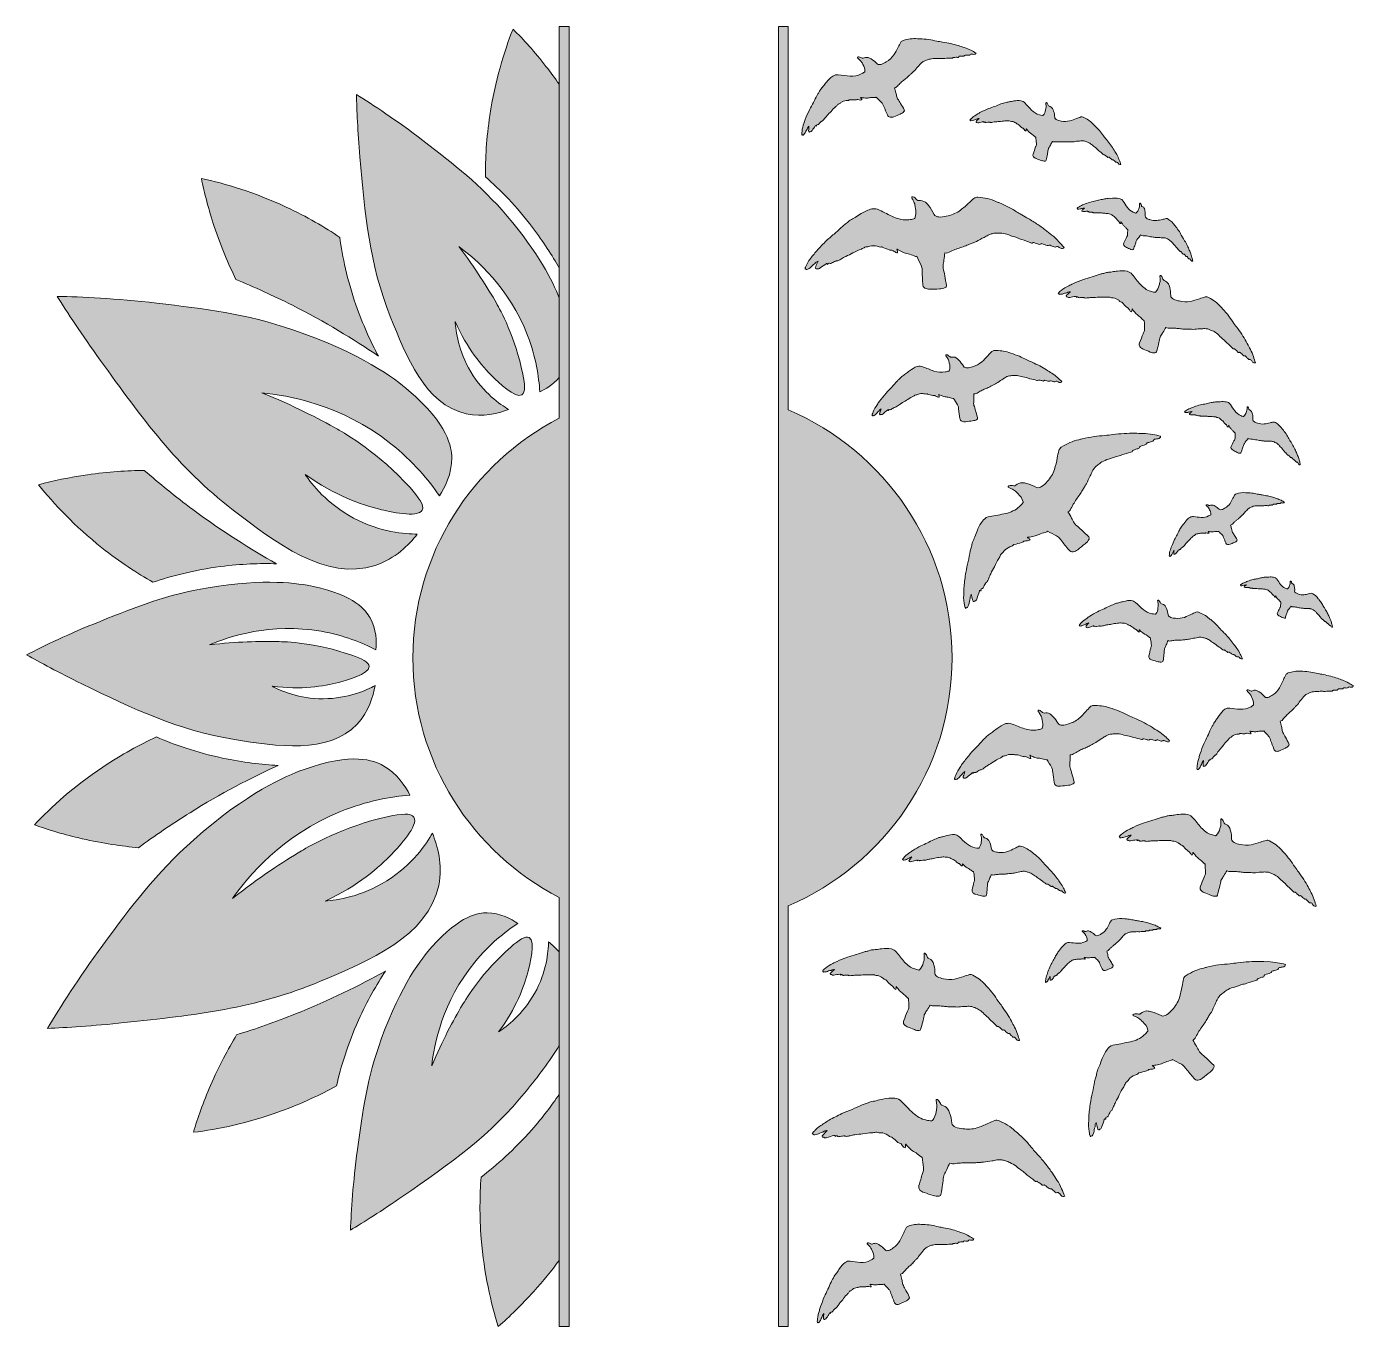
# Model space of a CAD drawing. Header units: inches. Extents: x 726 to 922, y 33 to 225.
import ezdxf

# ---------------------------------------------------------------- set-up
doc = ezdxf.new("R2010")
doc.units = ezdxf.units.IN
doc.header["$MEASUREMENT"] = 0
doc.layers.add('Layer 1', color=7, linetype='Continuous')

# ---------------------------------------------------------------- blocks, each defined once
blk = doc.blocks.new('block 3')
at = {"layer": 'Layer 1', "true_color": 0x965f44}
h = blk.add_hatch(color=25, dxfattribs=at)
h.dxf.hatch_style = 2
edge = h.paths.add_edge_path()
edge.add_spline(control_points=[(804.77, 167.17), (791.98, 160.57), (783.22, 147.25), (783.22, 131.86), (783.22, 116.48), (791.98, 103.16), (804.77, 96.56), (804.77, 96.56), (804.77, 33.31), (804.77, 33.31), (804.77, 33.31), (806.23, 33.31), (806.23, 33.31), (806.23, 33.31), (806.23, 224.91), (806.23, 224.91), (806.23, 224.91), (804.77, 224.91), (804.77, 224.91), (804.77, 224.91), (804.77, 167.17), (804.77, 167.17)], knot_values=[0, 0, 0, 0, 1, 1, 1, 2, 2, 2, 3, 3, 3, 4, 4, 4, 5, 5, 5, 6, 6, 6, 7, 7, 7, 7], degree=3, periodic=1)
h = blk.add_hatch(color=25, dxfattribs=at)
h.dxf.hatch_style = 2
edge = h.paths.add_edge_path()
edge.add_spline(control_points=[(862.67, 131.86), (862.67, 148.27), (852.73, 162.35), (838.54, 168.41), (838.54, 168.41), (838.54, 224.91), (838.54, 224.91), (838.54, 224.91), (837.08, 224.91), (837.08, 224.91), (837.08, 224.91), (837.08, 33.31), (837.08, 33.31), (837.08, 33.31), (838.54, 33.31), (838.54, 33.31), (838.54, 33.31), (838.54, 95.32), (838.54, 95.32), (852.73, 101.38), (862.67, 115.46), (862.67, 131.86)], knot_values=[0, 0, 0, 0, 1, 1, 1, 2, 2, 2, 3, 3, 3, 4, 4, 4, 5, 5, 5, 6, 6, 6, 7, 7, 7, 7], degree=3, periodic=1)
at = {"layer": 'Layer 1', "lineweight": 0}
for points in [[(804.77, 167.17), (791.98, 160.57), (783.22, 147.25), (783.22, 131.86), (783.22, 116.48), (791.98, 103.16), (804.77, 96.56), (804.77, 96.56), (804.77, 33.31), (804.77, 33.31), (804.77, 33.31), (806.23, 33.31), (806.23, 33.31), (806.23, 33.31), (806.23, 224.91), (806.23, 224.91), (806.23, 224.91), (804.77, 224.91), (804.77, 224.91), (804.77, 224.91), (804.77, 167.17), (804.77, 167.17)], [(862.67, 131.86), (862.67, 148.27), (852.73, 162.35), (838.54, 168.41), (838.54, 168.41), (838.54, 224.91), (838.54, 224.91), (838.54, 224.91), (837.08, 224.91), (837.08, 224.91), (837.08, 224.91), (837.08, 33.31), (837.08, 33.31), (837.08, 33.31), (838.54, 33.31), (838.54, 33.31), (838.54, 33.31), (838.54, 95.32), (838.54, 95.32), (852.73, 101.38), (862.67, 115.46), (862.67, 131.86)]]:
    blk.add_open_spline(points, degree=3, knots=[0, 0, 0, 0, 1, 1, 1, 2, 2, 2, 3, 3, 3, 4, 4, 4, 5, 5, 5, 6, 6, 6, 7, 7, 7, 7], dxfattribs=at)
blk = doc.blocks.new('block 4')
at = {"layer": 'Layer 1', "true_color": 0xfddb47}
h = blk.add_hatch(color=41, dxfattribs=at)
h.dxf.hatch_style = 2
edge = h.paths.add_edge_path()
edge.add_spline(control_points=[(797.11, 196.98), (793.1, 201.67), (789.36, 204.54), (784.7, 208.11), (780.78, 211.11), (777.35, 213.37), (774.9, 214.89), (774.96, 212.67), (775.09, 209.5), (775.42, 205.71), (776.15, 197.22), (776.77, 190.08), (779.89, 182.18), (782.19, 176.38), (785.04, 169.18), (791.07, 167.83), (793.55, 167.28), (795.81, 167.88), (797.31, 168.47), (796.07, 169.21), (793.62, 170.9), (791.74, 174.02), (789.9, 177.09), (789.54, 180), (789.45, 181.44), (791.22, 177.44), (793.37, 174.89), (794.95, 173.34), (795.8, 172.5), (798.31, 170.04), (799.28, 170.64), (799.83, 170.98), (799.71, 172.17), (799.41, 173.68), (798.34, 179.12), (796.09, 183.14), (795.53, 184.13), (794.25, 186.37), (792.45, 189.27), (790, 192.48), (792.5, 190.64), (797.42, 186.46), (800.13, 179.37), (801.34, 176.21), (801.78, 173.31), (801.92, 171.06), (802.74, 171.45), (803.84, 172.11), (804.77, 173.18), (804.77, 173.18), (804.77, 184.94), (804.77, 184.94), (803.82, 187.35), (801.75, 191.54), (797.11, 196.98)], knot_values=[0, 0, 0, 0, 1, 1, 1, 2, 2, 2, 3, 3, 3, 4, 4, 4, 5, 5, 5, 6, 6, 6, 7, 7, 7, 8, 8, 8, 9, 9, 9, 10, 10, 10, 11, 11, 11, 12, 12, 12, 13, 13, 13, 14, 14, 14, 15, 15, 15, 16, 16, 16, 17, 17, 17, 18, 18, 18, 18], degree=3, periodic=1)
h = blk.add_hatch(color=41, dxfattribs=at)
h.dxf.hatch_style = 2
edge = h.paths.add_edge_path()
edge.add_spline(control_points=[(756.75, 153.63), (762.84, 148.94), (770.41, 143.1), (777.66, 145.49), (780.63, 146.47), (782.65, 148.53), (783.87, 150.1), (782.09, 150.11), (778.42, 150.35), (774.46, 152.47), (770.56, 154.56), (768.34, 157.41), (767.35, 158.89), (771.74, 155.76), (775.64, 154.42), (778.29, 153.77), (779.72, 153.43), (783.93, 152.4), (784.58, 153.65), (784.95, 154.35), (784.06, 155.54), (782.8, 156.95), (778.23, 162.04), (773.31, 164.88), (772.09, 165.57), (769.32, 167.14), (765.58, 169.07), (760.96, 170.93), (764.77, 170.56), (772.62, 169.24), (779.96, 163.43), (783.24, 160.84), (785.54, 158.06), (787.12, 155.76), (787.92, 156.95), (788.97, 158.93), (788.94, 161.38), (788.93, 162.85), (788.51, 166.21), (782.58, 171.29), (780.58, 173), (775.59, 176.8), (765.65, 180.18), (758.44, 182.63), (752.66, 183.3), (745.47, 184.14), (739.42, 184.84), (734.36, 185.07), (730.81, 185.14), (732.27, 182.82), (734.41, 179.54), (737.15, 175.74), (743.29, 167.21), (748.45, 160.03), (756.75, 153.63)], knot_values=[0, 0, 0, 0, 1, 1, 1, 2, 2, 2, 3, 3, 3, 4, 4, 4, 5, 5, 5, 6, 6, 6, 7, 7, 7, 8, 8, 8, 9, 9, 9, 10, 10, 10, 11, 11, 11, 12, 12, 12, 13, 13, 13, 14, 14, 14, 15, 15, 15, 16, 16, 16, 17, 17, 17, 18, 18, 18, 18], degree=3, periodic=1)
h = blk.add_hatch(color=41, dxfattribs=at)
h.dxf.hatch_style = 2
edge = h.paths.add_edge_path()
edge.add_spline(control_points=[(756.93, 119.83), (763.09, 118.83), (770.74, 117.59), (774.99, 122.09), (776.73, 123.93), (777.37, 126.18), (777.64, 127.77), (776.36, 127.09), (773.66, 125.85), (770.01, 125.83), (766.43, 125.82), (763.75, 127), (762.47, 127.67), (766.81, 127.13), (770.11, 127.68), (772.25, 128.24), (773.39, 128.54), (776.8, 129.44), (776.78, 130.58), (776.77, 131.22), (775.68, 131.73), (774.23, 132.24), (769.01, 134.11), (764.41, 134.24), (763.27, 134.26), (760.69, 134.31), (757.28, 134.25), (753.27, 133.79), (756.13, 135), (762.23, 137.08), (769.71, 135.77), (773.05, 135.19), (775.76, 134.09), (777.77, 133.06), (777.88, 134.22), (777.87, 136.03), (776.91, 137.77), (776.33, 138.82), (774.74, 141.05), (768.55, 142.38), (766.46, 142.83), (761.44, 143.62), (753.04, 142.2), (746.96, 141.16), (742.58, 139.42), (737.13, 137.24), (732.54, 135.41), (728.85, 133.62), (726.29, 132.3), (728.23, 131.21), (731.01, 129.7), (734.43, 128.04), (742.1, 124.32), (748.55, 121.19), (756.93, 119.83)], knot_values=[0, 0, 0, 0, 1, 1, 1, 2, 2, 2, 3, 3, 3, 4, 4, 4, 5, 5, 5, 6, 6, 6, 7, 7, 7, 8, 8, 8, 9, 9, 9, 10, 10, 10, 11, 11, 11, 12, 12, 12, 13, 13, 13, 14, 14, 14, 15, 15, 15, 16, 16, 16, 17, 17, 17, 18, 18, 18, 18], degree=3, periodic=1)
h = blk.add_hatch(color=41, dxfattribs=at)
h.dxf.hatch_style = 2
edge = h.paths.add_edge_path()
edge.add_spline(control_points=[(787.02, 98.33), (787.64, 101.4), (786.85, 104.17), (786.09, 106.01), (785.2, 104.46), (783.18, 101.39), (779.37, 99), (775.63, 96.65), (772.05, 96.14), (770.28, 96), (775.17, 98.27), (778.27, 100.99), (780.14, 102.98), (781.15, 104.04), (784.12, 107.2), (783.36, 108.38), (782.93, 109.05), (781.46, 108.87), (779.6, 108.47), (772.93, 107.01), (768.02, 104.14), (766.82, 103.43), (764.08, 101.79), (760.55, 99.5), (756.65, 96.4), (758.86, 99.53), (763.89, 105.7), (772.57, 109.21), (776.44, 110.78), (780, 111.4), (782.78, 111.63), (782.14, 112.92), (780.94, 114.81), (778.8, 116), (777.51, 116.72), (774.39, 118.01), (767.04, 115.37), (764.56, 114.48), (758.79, 112.03), (750.93, 105.06), (745.24, 100), (741.8, 95.32), (737.51, 89.49), (733.9, 84.58), (731.2, 80.29), (729.38, 77.24), (732.13, 77.36), (736.03, 77.6), (740.69, 78.09), (751.14, 79.21), (759.94, 80.14), (769.6, 84.19), (776.69, 87.16), (785.51, 90.85), (787.02, 98.33)], knot_values=[0, 0, 0, 0, 1, 1, 1, 2, 2, 2, 3, 3, 3, 4, 4, 4, 5, 5, 5, 6, 6, 6, 7, 7, 7, 8, 8, 8, 9, 9, 9, 10, 10, 10, 11, 11, 11, 12, 12, 12, 13, 13, 13, 14, 14, 14, 15, 15, 15, 16, 16, 16, 17, 17, 17, 18, 18, 18, 18], degree=3, periodic=1)
h = blk.add_hatch(color=41, dxfattribs=at)
h.dxf.hatch_style = 2
edge = h.paths.add_edge_path()
edge.add_spline(control_points=[(803.21, 90), (803.18, 88.55), (802.93, 85.58), (801.15, 82.4), (799.4, 79.28), (797.05, 77.52), (795.85, 76.74), (798.44, 80.25), (799.59, 83.39), (800.15, 85.53), (800.46, 86.68), (801.35, 90.08), (800.35, 90.63), (799.78, 90.94), (798.8, 90.24), (797.64, 89.23), (793.45, 85.6), (791.08, 81.65), (790.5, 80.68), (789.18, 78.45), (787.56, 75.45), (785.99, 71.73), (786.35, 74.82), (787.53, 81.16), (792.35, 87.03), (794.49, 89.65), (796.79, 91.47), (798.67, 92.71), (797.72, 93.38), (796.13, 94.26), (794.14, 94.28), (792.95, 94.29), (790.23, 94), (786.02, 89.27), (784.6, 87.67), (781.44, 83.69), (778.56, 75.67), (776.47, 69.86), (775.84, 65.2), (775.05, 59.38), (774.39, 54.48), (774.13, 50.38), (774.02, 47.51), (775.93, 48.66), (778.61, 50.34), (781.74, 52.51), (788.74, 57.35), (794.64, 61.43), (799.95, 68.06), (801.58, 70.1), (803.37, 72.35), (804.77, 74.7), (804.77, 74.7), (804.77, 88.51), (804.77, 88.51), (804.24, 89.11), (803.7, 89.6), (803.21, 90)], knot_values=[0, 0, 0, 0, 1, 1, 1, 2, 2, 2, 3, 3, 3, 4, 4, 4, 5, 5, 5, 6, 6, 6, 7, 7, 7, 8, 8, 8, 9, 9, 9, 10, 10, 10, 11, 11, 11, 12, 12, 12, 13, 13, 13, 14, 14, 14, 15, 15, 15, 16, 16, 16, 17, 17, 17, 18, 18, 18, 19, 19, 19, 19], degree=3, periodic=1)
at = {"layer": 'Layer 1', "lineweight": 0}
for points, knots in [([(797.11, 196.98), (793.1, 201.67), (789.36, 204.54), (784.7, 208.11), (780.78, 211.11), (777.35, 213.37), (774.9, 214.89), (774.96, 212.67), (775.09, 209.5), (775.42, 205.71), (776.15, 197.22), (776.77, 190.08), (779.89, 182.18), (782.19, 176.38), (785.04, 169.18), (791.07, 167.83), (793.55, 167.28), (795.81, 167.88), (797.31, 168.47), (796.07, 169.21), (793.62, 170.9), (791.74, 174.02), (789.9, 177.09), (789.54, 180), (789.45, 181.44), (791.22, 177.44), (793.37, 174.89), (794.95, 173.34), (795.8, 172.5), (798.31, 170.04), (799.28, 170.64), (799.83, 170.98), (799.71, 172.17), (799.41, 173.68), (798.34, 179.12), (796.09, 183.14), (795.53, 184.13), (794.25, 186.37), (792.45, 189.27), (790, 192.48), (792.5, 190.64), (797.42, 186.46), (800.13, 179.37), (801.34, 176.21), (801.78, 173.31), (801.92, 171.06), (802.74, 171.45), (803.84, 172.11), (804.77, 173.18), (804.77, 173.18), (804.77, 184.94), (804.77, 184.94), (803.82, 187.35), (801.75, 191.54), (797.11, 196.98)], [0, 0, 0, 0, 1, 1, 1, 2, 2, 2, 3, 3, 3, 4, 4, 4, 5, 5, 5, 6, 6, 6, 7, 7, 7, 8, 8, 8, 9, 9, 9, 10, 10, 10, 11, 11, 11, 12, 12, 12, 13, 13, 13, 14, 14, 14, 15, 15, 15, 16, 16, 16, 17, 17, 17, 18, 18, 18, 18]), ([(756.75, 153.63), (762.84, 148.94), (770.41, 143.1), (777.66, 145.49), (780.63, 146.47), (782.65, 148.53), (783.87, 150.1), (782.09, 150.11), (778.42, 150.35), (774.46, 152.47), (770.56, 154.56), (768.34, 157.41), (767.35, 158.89), (771.74, 155.76), (775.64, 154.42), (778.29, 153.77), (779.72, 153.43), (783.93, 152.4), (784.58, 153.65), (784.95, 154.35), (784.06, 155.54), (782.8, 156.95), (778.23, 162.04), (773.31, 164.88), (772.09, 165.57), (769.32, 167.14), (765.58, 169.07), (760.96, 170.93), (764.77, 170.56), (772.62, 169.24), (779.96, 163.43), (783.24, 160.84), (785.54, 158.06), (787.12, 155.76), (787.92, 156.95), (788.97, 158.93), (788.94, 161.38), (788.93, 162.85), (788.51, 166.21), (782.58, 171.29), (780.58, 173), (775.59, 176.8), (765.65, 180.18), (758.44, 182.63), (752.66, 183.3), (745.47, 184.14), (739.42, 184.84), (734.36, 185.07), (730.81, 185.14), (732.27, 182.82), (734.41, 179.54), (737.15, 175.74), (743.29, 167.21), (748.45, 160.03), (756.75, 153.63)], [0, 0, 0, 0, 1, 1, 1, 2, 2, 2, 3, 3, 3, 4, 4, 4, 5, 5, 5, 6, 6, 6, 7, 7, 7, 8, 8, 8, 9, 9, 9, 10, 10, 10, 11, 11, 11, 12, 12, 12, 13, 13, 13, 14, 14, 14, 15, 15, 15, 16, 16, 16, 17, 17, 17, 18, 18, 18, 18]), ([(756.93, 119.83), (763.09, 118.83), (770.74, 117.59), (774.99, 122.09), (776.73, 123.93), (777.37, 126.18), (777.64, 127.77), (776.36, 127.09), (773.66, 125.85), (770.01, 125.83), (766.43, 125.82), (763.75, 127), (762.47, 127.67), (766.81, 127.13), (770.11, 127.68), (772.25, 128.24), (773.39, 128.54), (776.8, 129.44), (776.78, 130.58), (776.77, 131.22), (775.68, 131.73), (774.23, 132.24), (769.01, 134.11), (764.41, 134.24), (763.27, 134.26), (760.69, 134.31), (757.28, 134.25), (753.27, 133.79), (756.13, 135), (762.23, 137.08), (769.71, 135.77), (773.05, 135.19), (775.76, 134.09), (777.77, 133.06), (777.88, 134.22), (777.87, 136.03), (776.91, 137.77), (776.33, 138.82), (774.74, 141.05), (768.55, 142.38), (766.46, 142.83), (761.44, 143.62), (753.04, 142.2), (746.96, 141.16), (742.58, 139.42), (737.13, 137.24), (732.54, 135.41), (728.85, 133.62), (726.29, 132.3), (728.23, 131.21), (731.01, 129.7), (734.43, 128.04), (742.1, 124.32), (748.55, 121.19), (756.93, 119.83)], [0, 0, 0, 0, 1, 1, 1, 2, 2, 2, 3, 3, 3, 4, 4, 4, 5, 5, 5, 6, 6, 6, 7, 7, 7, 8, 8, 8, 9, 9, 9, 10, 10, 10, 11, 11, 11, 12, 12, 12, 13, 13, 13, 14, 14, 14, 15, 15, 15, 16, 16, 16, 17, 17, 17, 18, 18, 18, 18]), ([(787.02, 98.33), (787.64, 101.4), (786.85, 104.17), (786.09, 106.01), (785.2, 104.46), (783.18, 101.39), (779.37, 99), (775.63, 96.65), (772.05, 96.14), (770.28, 96), (775.17, 98.27), (778.27, 100.99), (780.14, 102.98), (781.15, 104.04), (784.12, 107.2), (783.36, 108.38), (782.93, 109.05), (781.46, 108.87), (779.6, 108.47), (772.93, 107.01), (768.02, 104.14), (766.82, 103.43), (764.08, 101.79), (760.55, 99.5), (756.65, 96.4), (758.86, 99.53), (763.89, 105.7), (772.57, 109.21), (776.44, 110.78), (780, 111.4), (782.78, 111.63), (782.14, 112.92), (780.94, 114.81), (778.8, 116), (777.51, 116.72), (774.39, 118.01), (767.04, 115.37), (764.56, 114.48), (758.79, 112.03), (750.93, 105.06), (745.24, 100), (741.8, 95.32), (737.51, 89.49), (733.9, 84.58), (731.2, 80.29), (729.38, 77.24), (732.13, 77.36), (736.03, 77.6), (740.69, 78.09), (751.14, 79.21), (759.94, 80.14), (769.6, 84.19), (776.69, 87.16), (785.51, 90.85), (787.02, 98.33)], [0, 0, 0, 0, 1, 1, 1, 2, 2, 2, 3, 3, 3, 4, 4, 4, 5, 5, 5, 6, 6, 6, 7, 7, 7, 8, 8, 8, 9, 9, 9, 10, 10, 10, 11, 11, 11, 12, 12, 12, 13, 13, 13, 14, 14, 14, 15, 15, 15, 16, 16, 16, 17, 17, 17, 18, 18, 18, 18]), ([(803.21, 90), (803.18, 88.55), (802.93, 85.58), (801.15, 82.4), (799.4, 79.28), (797.05, 77.52), (795.85, 76.74), (798.44, 80.25), (799.59, 83.39), (800.15, 85.53), (800.46, 86.68), (801.35, 90.08), (800.35, 90.63), (799.78, 90.94), (798.8, 90.24), (797.64, 89.23), (793.45, 85.6), (791.08, 81.65), (790.5, 80.68), (789.18, 78.45), (787.56, 75.45), (785.99, 71.73), (786.35, 74.82), (787.53, 81.16), (792.35, 87.03), (794.49, 89.65), (796.79, 91.47), (798.67, 92.71), (797.72, 93.38), (796.13, 94.26), (794.14, 94.28), (792.95, 94.29), (790.23, 94), (786.02, 89.27), (784.6, 87.67), (781.44, 83.69), (778.56, 75.67), (776.47, 69.86), (775.84, 65.2), (775.05, 59.38), (774.39, 54.48), (774.13, 50.38), (774.02, 47.51), (775.93, 48.66), (778.61, 50.34), (781.74, 52.51), (788.74, 57.35), (794.64, 61.43), (799.95, 68.06), (801.58, 70.1), (803.37, 72.35), (804.77, 74.7), (804.77, 74.7), (804.77, 88.51), (804.77, 88.51), (804.24, 89.11), (803.7, 89.6), (803.21, 90)], [0, 0, 0, 0, 1, 1, 1, 2, 2, 2, 3, 3, 3, 4, 4, 4, 5, 5, 5, 6, 6, 6, 7, 7, 7, 8, 8, 8, 9, 9, 9, 10, 10, 10, 11, 11, 11, 12, 12, 12, 13, 13, 13, 14, 14, 14, 15, 15, 15, 16, 16, 16, 17, 17, 17, 18, 18, 18, 19, 19, 19, 19])]:
    blk.add_open_spline(points, degree=3, knots=knots, dxfattribs=at)
blk = doc.blocks.new('block 5')
at = {"layer": 'Layer 1', "true_color": 0xfcbc38}
h = blk.add_hatch(color=40, dxfattribs=at)
h.dxf.hatch_style = 2
edge = h.paths.add_edge_path()
edge.add_spline(control_points=[(802.83, 219.04), (801.18, 221.16), (799.53, 222.99), (797.97, 224.55), (796.65, 221.19), (795.33, 216.9), (794.56, 211.82), (794.06, 208.48), (793.89, 205.43), (793.9, 202.77), (796.04, 200.88), (798.48, 198.42), (800.86, 195.28), (802.45, 193.19), (803.73, 191.17), (804.77, 189.32), (804.77, 189.32), (804.77, 216.41), (804.77, 216.41), (804.16, 217.27), (803.53, 218.15), (802.83, 219.04)], knot_values=[0, 0, 0, 0, 1, 1, 1, 2, 2, 2, 3, 3, 3, 4, 4, 4, 5, 5, 5, 6, 6, 6, 7, 7, 7, 7], degree=3, periodic=1)
h = blk.add_hatch(color=40, dxfattribs=at)
h.dxf.hatch_style = 2
edge = h.paths.add_edge_path()
edge.add_spline(control_points=[(757.13, 187.64), (759.78, 186.55), (762.58, 185.29), (765.47, 183.83), (770.26, 181.4), (774.48, 178.83), (778.14, 176.34), (777.01, 178.44), (775.84, 180.97), (774.82, 183.91), (773.53, 187.63), (772.83, 191.02), (772.45, 193.84), (770.24, 195.33), (767.61, 196.88), (764.54, 198.31), (759.89, 200.49), (755.59, 201.76), (752.05, 202.53), (752.5, 200.36), (753.11, 197.98), (753.95, 195.43), (754.93, 192.48), (756.04, 189.87), (757.13, 187.64)], knot_values=[0, 0, 0, 0, 1, 1, 1, 2, 2, 2, 3, 3, 3, 4, 4, 4, 5, 5, 5, 6, 6, 6, 7, 7, 7, 8, 8, 8, 8], degree=3, periodic=1)
h = blk.add_hatch(color=40, dxfattribs=at)
h.dxf.hatch_style = 2
edge = h.paths.add_edge_path()
edge.add_spline(control_points=[(737.4, 148.09), (740.04, 145.99), (742.61, 144.32), (744.92, 143.01), (747.62, 143.92), (750.97, 144.81), (754.88, 145.32), (757.96, 145.72), (760.74, 145.8), (763.13, 145.73), (759.27, 147.89), (755.09, 150.53), (750.77, 153.73), (748.17, 155.66), (745.8, 157.6), (743.64, 159.49), (741.15, 159.47), (738.33, 159.3), (735.25, 158.85), (732.59, 158.47), (730.18, 157.95), (728.05, 157.38), (730.32, 154.56), (733.38, 151.28), (737.4, 148.09)], knot_values=[0, 0, 0, 0, 1, 1, 1, 2, 2, 2, 3, 3, 3, 4, 4, 4, 5, 5, 5, 6, 6, 6, 7, 7, 7, 8, 8, 8, 8], degree=3, periodic=1)
h = blk.add_hatch(color=40, dxfattribs=at)
h.dxf.hatch_style = 2
edge = h.paths.add_edge_path()
edge.add_spline(control_points=[(755.16, 117.09), (751.31, 117.91), (748.04, 119.07), (745.42, 120.2), (743.01, 119.08), (740.32, 117.63), (737.51, 115.75), (733.24, 112.9), (729.92, 109.87), (727.44, 107.25), (729.52, 106.51), (731.88, 105.79), (734.49, 105.2), (737.53, 104.5), (740.32, 104.1), (742.8, 103.88), (745.11, 105.59), (747.63, 107.33), (750.38, 109.04), (754.94, 111.88), (759.32, 114.17), (763.35, 116.01), (760.96, 116.13), (758.19, 116.44), (755.16, 117.09)], knot_values=[0, 0, 0, 0, 1, 1, 1, 2, 2, 2, 3, 3, 3, 4, 4, 4, 5, 5, 5, 6, 6, 6, 7, 7, 7, 8, 8, 8, 8], degree=3, periodic=1)
h = blk.add_hatch(color=40, dxfattribs=at)
h.dxf.hatch_style = 2
edge = h.paths.add_edge_path()
edge.add_spline(control_points=[(757.25, 76.31), (755.97, 74.18), (754.64, 71.69), (753.4, 68.83), (752.33, 66.37), (751.51, 64.05), (750.88, 61.93), (754.47, 62.38), (758.87, 63.27), (763.69, 65.02), (766.87, 66.18), (769.63, 67.49), (771.96, 68.77), (772.6, 71.55), (773.6, 74.87), (775.21, 78.46), (776.48, 81.29), (777.87, 83.71), (779.19, 85.7), (775.32, 83.55), (770.89, 81.36), (765.9, 79.37), (762.89, 78.17), (760, 77.16), (757.25, 76.31)], knot_values=[0, 0, 0, 0, 1, 1, 1, 2, 2, 2, 3, 3, 3, 4, 4, 4, 5, 5, 5, 6, 6, 6, 7, 7, 7, 8, 8, 8, 8], degree=3, periodic=1)
h = blk.add_hatch(color=40, dxfattribs=at)
h.dxf.hatch_style = 2
edge = h.paths.add_edge_path()
edge.add_spline(control_points=[(793.27, 55.33), (793.07, 52.68), (793.02, 49.62), (793.29, 46.25), (793.7, 41.13), (794.72, 36.76), (795.8, 33.31), (797.46, 34.76), (799.23, 36.47), (801.03, 38.47), (802.44, 40.03), (803.68, 41.57), (804.77, 43.04), (804.77, 43.04), (804.77, 67.53), (804.77, 67.53), (803.66, 65.88), (802.33, 64.12), (800.74, 62.3), (798.14, 59.35), (795.54, 57.06), (793.27, 55.33)], knot_values=[0, 0, 0, 0, 1, 1, 1, 2, 2, 2, 3, 3, 3, 4, 4, 4, 5, 5, 5, 6, 6, 6, 7, 7, 7, 7], degree=3, periodic=1)
at = {"layer": 'Layer 1', "lineweight": 0}
for points, knots in [([(802.83, 219.04), (801.18, 221.16), (799.53, 222.99), (797.97, 224.55), (796.65, 221.19), (795.33, 216.9), (794.56, 211.82), (794.06, 208.48), (793.89, 205.43), (793.9, 202.77), (796.04, 200.88), (798.48, 198.42), (800.86, 195.28), (802.45, 193.19), (803.73, 191.17), (804.77, 189.32), (804.77, 189.32), (804.77, 216.41), (804.77, 216.41), (804.16, 217.27), (803.53, 218.15), (802.83, 219.04)], [0, 0, 0, 0, 1, 1, 1, 2, 2, 2, 3, 3, 3, 4, 4, 4, 5, 5, 5, 6, 6, 6, 7, 7, 7, 7]), ([(757.13, 187.64), (759.78, 186.55), (762.58, 185.29), (765.47, 183.83), (770.26, 181.4), (774.48, 178.83), (778.14, 176.34), (777.01, 178.44), (775.84, 180.97), (774.82, 183.91), (773.53, 187.63), (772.83, 191.02), (772.45, 193.84), (770.24, 195.33), (767.61, 196.88), (764.54, 198.31), (759.89, 200.49), (755.59, 201.76), (752.05, 202.53), (752.5, 200.36), (753.11, 197.98), (753.95, 195.43), (754.93, 192.48), (756.04, 189.87), (757.13, 187.64)], [0, 0, 0, 0, 1, 1, 1, 2, 2, 2, 3, 3, 3, 4, 4, 4, 5, 5, 5, 6, 6, 6, 7, 7, 7, 8, 8, 8, 8]), ([(737.4, 148.09), (740.04, 145.99), (742.61, 144.32), (744.92, 143.01), (747.62, 143.92), (750.97, 144.81), (754.88, 145.32), (757.96, 145.72), (760.74, 145.8), (763.13, 145.73), (759.27, 147.89), (755.09, 150.53), (750.77, 153.73), (748.17, 155.66), (745.8, 157.6), (743.64, 159.49), (741.15, 159.47), (738.33, 159.3), (735.25, 158.85), (732.59, 158.47), (730.18, 157.95), (728.05, 157.38), (730.32, 154.56), (733.38, 151.28), (737.4, 148.09)], [0, 0, 0, 0, 1, 1, 1, 2, 2, 2, 3, 3, 3, 4, 4, 4, 5, 5, 5, 6, 6, 6, 7, 7, 7, 8, 8, 8, 8]), ([(755.16, 117.09), (751.31, 117.91), (748.04, 119.07), (745.42, 120.2), (743.01, 119.08), (740.32, 117.63), (737.51, 115.75), (733.24, 112.9), (729.92, 109.87), (727.44, 107.25), (729.52, 106.51), (731.88, 105.79), (734.49, 105.2), (737.53, 104.5), (740.32, 104.1), (742.8, 103.88), (745.11, 105.59), (747.63, 107.33), (750.38, 109.04), (754.94, 111.88), (759.32, 114.17), (763.35, 116.01), (760.96, 116.13), (758.19, 116.44), (755.16, 117.09)], [0, 0, 0, 0, 1, 1, 1, 2, 2, 2, 3, 3, 3, 4, 4, 4, 5, 5, 5, 6, 6, 6, 7, 7, 7, 8, 8, 8, 8]), ([(757.25, 76.31), (755.97, 74.18), (754.64, 71.69), (753.4, 68.83), (752.33, 66.37), (751.51, 64.05), (750.88, 61.93), (754.47, 62.38), (758.87, 63.27), (763.69, 65.02), (766.87, 66.18), (769.63, 67.49), (771.96, 68.77), (772.6, 71.55), (773.6, 74.87), (775.21, 78.46), (776.48, 81.29), (777.87, 83.71), (779.19, 85.7), (775.32, 83.55), (770.89, 81.36), (765.9, 79.37), (762.89, 78.17), (760, 77.16), (757.25, 76.31)], [0, 0, 0, 0, 1, 1, 1, 2, 2, 2, 3, 3, 3, 4, 4, 4, 5, 5, 5, 6, 6, 6, 7, 7, 7, 8, 8, 8, 8]), ([(793.27, 55.33), (793.07, 52.68), (793.02, 49.62), (793.29, 46.25), (793.7, 41.13), (794.72, 36.76), (795.8, 33.31), (797.46, 34.76), (799.23, 36.47), (801.03, 38.47), (802.44, 40.03), (803.68, 41.57), (804.77, 43.04), (804.77, 43.04), (804.77, 67.53), (804.77, 67.53), (803.66, 65.88), (802.33, 64.12), (800.74, 62.3), (798.14, 59.35), (795.54, 57.06), (793.27, 55.33)], [0, 0, 0, 0, 1, 1, 1, 2, 2, 2, 3, 3, 3, 4, 4, 4, 5, 5, 5, 6, 6, 6, 7, 7, 7, 7])]:
    blk.add_open_spline(points, degree=3, knots=knots, dxfattribs=at)
blk = doc.blocks.new('block 6')
at = {"layer": 'Layer 1', "true_color": 0x965f44}
h = blk.add_hatch(color=25, dxfattribs=at)
h.dxf.hatch_style = 2
edge = h.paths.add_edge_path()
edge.add_spline(control_points=[(842.92, 190.34), (842.81, 190.1), (842.69, 189.82), (842.57, 189.54), (842.5, 189.4), (842.45, 189.27), (842.62, 189.19), (842.68, 189.21), (842.73, 189.24), (842.77, 189.22), (842.95, 189.14), (843.09, 189.23), (843.23, 189.33), (843.52, 189.54), (843.83, 189.75), (844.13, 189.95), (844.16, 189.97), (844.2, 189.98), (844.23, 190), (844.27, 189.95), (844.3, 189.91), (844.35, 189.85), (844.42, 190.08), (844.56, 190.07), (844.72, 190), (844.76, 189.98), (844.84, 190.01), (844.89, 190.03), (845.1, 190.14), (845.31, 190.25), (845.52, 190.35), (845.57, 190.38), (845.63, 190.38), (845.68, 190.38), (845.77, 190.4), (845.86, 190.39), (845.93, 190.43), (846.08, 190.5), (846.23, 190.59), (846.38, 190.68), (846.59, 190.79), (846.79, 190.92), (847.01, 191.03), (847.36, 191.21), (847.72, 191.36), (848.07, 191.54), (848.47, 191.76), (848.86, 191.97), (849.3, 192.12), (849.49, 192.18), (849.66, 192.29), (849.83, 192.37), (849.87, 192.39), (849.9, 192.43), (849.94, 192.42), (850.15, 192.41), (850.34, 192.43), (850.55, 192.53), (850.89, 192.67), (851.28, 192.57), (851.64, 192.53), (851.84, 192.51), (852.03, 192.34), (852.25, 192.43), (852.28, 192.45), (852.33, 192.42), (852.36, 192.4), (852.71, 192.27), (853.05, 192.13), (853.39, 192), (853.47, 191.97), (853.57, 191.96), (853.65, 191.95), (853.73, 191.94), (853.82, 191.95), (853.88, 191.91), (854.06, 191.82), (854.22, 191.7), (854.39, 191.61), (854.47, 191.57), (854.56, 191.57), (854.64, 191.56), (854.64, 191.64), (854.65, 191.73), (854.63, 191.81), (854.61, 191.9), (854.56, 191.99), (854.53, 192.07), (854.54, 192.08), (854.56, 192.09), (854.57, 192.11), (854.66, 192.05), (854.75, 191.99), (854.84, 191.94), (855.09, 191.81), (855.33, 191.67), (855.59, 191.57), (855.85, 191.48), (856.14, 191.45), (856.4, 191.36), (856.7, 191.27), (857, 191.14), (857.3, 191.04), (857.35, 191.02), (857.41, 191.04), (857.47, 191.05), (857.69, 190.6), (857.9, 190.14), (858.13, 189.69), (858.22, 189.5), (858.26, 189.31), (858.25, 189.1), (858.25, 188.99), (858.26, 188.89), (858.26, 188.79), (858.29, 188.18), (858.31, 187.57), (858.34, 186.96), (858.35, 186.7), (858.45, 186.5), (858.68, 186.36), (858.9, 186.24), (859.13, 186.19), (859.38, 186.2), (859.86, 186.21), (860.33, 186.22), (860.8, 186.24), (861.09, 186.25), (861.38, 186.28), (861.65, 186.43), (861.78, 186.5), (861.86, 186.59), (861.83, 186.74), (861.76, 187.22), (861.68, 187.71), (861.6, 188.19), (861.53, 188.55), (861.44, 188.91), (861.37, 189.28), (861.34, 189.41), (861.33, 189.54), (861.34, 189.68), (861.37, 189.95), (861.44, 190.22), (861.47, 190.49), (861.52, 190.84), (861.55, 191.2), (861.59, 191.54), (861.71, 191.54), (861.87, 191.51), (862, 191.56), (862.3, 191.67), (862.58, 191.83), (862.87, 191.95), (863.15, 192.07), (863.42, 192.18), (863.7, 192.27), (863.97, 192.37), (864.24, 192.43), (864.5, 192.52), (864.75, 192.61), (864.99, 192.72), (865.23, 192.82), (865.41, 192.89), (865.58, 192.97), (865.76, 193.04), (865.92, 193.11), (866.09, 193.17), (866.25, 193.23), (866.65, 193.39), (866.98, 193.68), (867.39, 193.84), (867.6, 193.92), (867.79, 194.06), (868, 194.17), (868.14, 194.23), (868.29, 194.28), (868.43, 194.34), (868.52, 194.37), (868.6, 194.39), (868.69, 194.42), (868.87, 194.45), (869.06, 194.45), (869.25, 194.45), (869.49, 194.44), (869.75, 194.48), (869.98, 194.44), (870.32, 194.38), (870.68, 194.35), (871.02, 194.2), (871.4, 194.03), (871.82, 193.94), (872.22, 193.8), (872.47, 193.71), (872.71, 193.56), (872.96, 193.5), (873.42, 193.39), (873.84, 193.19), (874.28, 193.04), (874.38, 193), (874.5, 192.92), (874.59, 193.07), (874.61, 193.09), (874.69, 193.07), (874.73, 193.06), (874.87, 193.02), (875, 192.98), (875.13, 192.93), (875.22, 192.9), (875.32, 192.89), (875.4, 192.83), (875.52, 192.73), (875.61, 192.76), (875.71, 192.86), (875.75, 192.89), (875.82, 192.92), (875.87, 192.91), (876.14, 192.82), (876.41, 192.72), (876.68, 192.63), (876.74, 192.62), (876.83, 192.62), (876.86, 192.65), (876.96, 192.73), (877.04, 192.71), (877.13, 192.67), (877.32, 192.58), (877.51, 192.5), (877.7, 192.42), (877.8, 192.38), (877.89, 192.38), (877.99, 192.45), (878.05, 192.49), (878.16, 192.5), (878.22, 192.47), (878.38, 192.41), (878.53, 192.31), (878.68, 192.23), (878.86, 192.14), (879.06, 192.17), (879.2, 192.32), (878.94, 192.61), (878.69, 192.92), (878.42, 193.2), (878.08, 193.54), (877.77, 193.91), (877.37, 194.18), (877.04, 194.42), (876.74, 194.69), (876.41, 194.94), (875.99, 195.25), (875.57, 195.56), (875.13, 195.85), (874.66, 196.15), (874.18, 196.44), (873.69, 196.73), (873.36, 196.92), (873.01, 197.1), (872.68, 197.29), (872.22, 197.57), (871.77, 197.88), (871.3, 198.13), (870.77, 198.42), (870.22, 198.66), (869.68, 198.92), (869.54, 198.99), (869.38, 199.01), (869.24, 199.08), (868.37, 199.5), (867.44, 199.67), (866.49, 199.75), (866.27, 199.77), (866.06, 199.73), (865.89, 199.58), (865.61, 199.34), (865.33, 199.11), (865.06, 198.85), (864.64, 198.44), (864.2, 198.07), (863.72, 197.72), (863.15, 197.31), (862.5, 197.09), (861.82, 196.95), (861.45, 196.87), (861.08, 196.78), (860.7, 196.84), (860.43, 196.88), (860.15, 196.95), (860.01, 197.22), (859.77, 197.67), (859.55, 198.14), (859.21, 198.53), (859.06, 198.7), (858.92, 198.88), (858.74, 199.02), (858.45, 199.23), (858.1, 199.28), (857.76, 199.26), (857.63, 199.26), (857.56, 199.31), (857.48, 199.39), (857.31, 199.56), (857.15, 199.76), (856.9, 199.82), (856.85, 199.83), (856.77, 199.83), (856.75, 199.79), (856.72, 199.76), (856.73, 199.69), (856.74, 199.64), (856.77, 199.56), (856.83, 199.49), (856.87, 199.42), (856.97, 199.2), (857.09, 198.99), (857.16, 198.76), (857.23, 198.55), (857.24, 198.32), (857.28, 198.1), (857.36, 197.62), (857.38, 197.13), (857.17, 196.67), (857.15, 196.62), (857.09, 196.57), (857.04, 196.56), (856.8, 196.51), (856.55, 196.46), (856.31, 196.43), (855.53, 196.35), (854.79, 196.52), (854.08, 196.83), (853.36, 197.14), (852.66, 197.52), (851.96, 197.87), (851.61, 198.04), (851.26, 198.11), (850.87, 198.03), (850.29, 197.91), (849.77, 197.62), (849.26, 197.34), (848.96, 197.17), (848.68, 196.97), (848.39, 196.79), (848.15, 196.64), (847.89, 196.52), (847.65, 196.36), (847.46, 196.23), (847.29, 196.06), (847.11, 195.92), (846.94, 195.79), (846.76, 195.68), (846.6, 195.54), (846.21, 195.19), (845.83, 194.81), (845.43, 194.46), (845.02, 194.09), (844.58, 193.75), (844.18, 193.37), (843.67, 192.89), (843.2, 192.38), (842.72, 191.87), (842.53, 191.67), (842.38, 191.44), (842.2, 191.22), (841.86, 190.79), (841.49, 190.38), (841.28, 189.86), (841.22, 189.72), (841.13, 189.59), (841.06, 189.45), (841.05, 189.43), (841.04, 189.41), (841.03, 189.39), (841.02, 189.31), (841.01, 189.23), (841, 189.14), (841.05, 189.17), (841.09, 189.19), (841.13, 189.22), (841.14, 189.13), (841.15, 189.02), (841.27, 189.08), (841.48, 189.2), (841.74, 189.29), (841.88, 189.47), (842.07, 189.72), (842.36, 189.83), (842.55, 190.08), (842.64, 190.2), (842.81, 190.27), (842.92, 190.34)], knot_values=[0, 0, 0, 0, 1, 1, 1, 2, 2, 2, 3, 3, 3, 4, 4, 4, 5, 5, 5, 6, 6, 6, 7, 7, 7, 8, 8, 8, 9, 9, 9, 10, 10, 10, 11, 11, 11, 12, 12, 12, 13, 13, 13, 14, 14, 14, 15, 15, 15, 16, 16, 16, 17, 17, 17, 18, 18, 18, 19, 19, 19, 20, 20, 20, 21, 21, 21, 22, 22, 22, 23, 23, 23, 24, 24, 24, 25, 25, 25, 26, 26, 26, 27, 27, 27, 28, 28, 28, 29, 29, 29, 30, 30, 30, 31, 31, 31, 32, 32, 32, 33, 33, 33, 34, 34, 34, 35, 35, 35, 36, 36, 36, 37, 37, 37, 38, 38, 38, 39, 39, 39, 40, 40, 40, 41, 41, 41, 42, 42, 42, 43, 43, 43, 44, 44, 44, 45, 45, 45, 46, 46, 46, 47, 47, 47, 48, 48, 48, 49, 49, 49, 50, 50, 50, 51, 51, 51, 52, 52, 52, 53, 53, 53, 54, 54, 54, 55, 55, 55, 56, 56, 56, 57, 57, 57, 58, 58, 58, 59, 59, 59, 60, 60, 60, 61, 61, 61, 62, 62, 62, 63, 63, 63, 64, 64, 64, 65, 65, 65, 66, 66, 66, 67, 67, 67, 68, 68, 68, 69, 69, 69, 70, 70, 70, 71, 71, 71, 72, 72, 72, 73, 73, 73, 74, 74, 74, 75, 75, 75, 76, 76, 76, 77, 77, 77, 78, 78, 78, 79, 79, 79, 80, 80, 80, 81, 81, 81, 82, 82, 82, 83, 83, 83, 84, 84, 84, 85, 85, 85, 86, 86, 86, 87, 87, 87, 88, 88, 88, 89, 89, 89, 90, 90, 90, 91, 91, 91, 92, 92, 92, 93, 93, 93, 94, 94, 94, 95, 95, 95, 96, 96, 96, 97, 97, 97, 98, 98, 98, 99, 99, 99, 100, 100, 100, 101, 101, 101, 102, 102, 102, 103, 103, 103, 104, 104, 104, 105, 105, 105, 106, 106, 106, 107, 107, 107, 108, 108, 108, 109, 109, 109, 110, 110, 110, 111, 111, 111, 112, 112, 112, 113, 113, 113, 114, 114, 114, 115, 115, 115, 116, 116, 116, 117, 117, 117, 118, 118, 118, 119, 119, 119, 120, 120, 120, 121, 121, 121, 122, 122, 122, 123, 123, 123, 124, 124, 124, 125, 125, 125, 126, 126, 126, 127, 127, 127, 128, 128, 128, 129, 129, 129, 130, 130, 130, 130], degree=3, periodic=1)
h = blk.add_hatch(color=25, dxfattribs=at)
h.dxf.hatch_style = 2
edge = h.paths.add_edge_path()
edge.add_spline(control_points=[(918.64, 136.82), (918.59, 137), (918.55, 137.19), (918.47, 137.36), (918.4, 137.5), (918.35, 137.65), (918.29, 137.79), (918.21, 137.98), (918.12, 138.17), (918.03, 138.35), (917.93, 138.54), (917.82, 138.73), (917.71, 138.92), (917.63, 139.05), (917.55, 139.18), (917.47, 139.31), (917.37, 139.49), (917.27, 139.68), (917.16, 139.85), (917.04, 140.05), (916.9, 140.24), (916.76, 140.43), (916.73, 140.48), (916.68, 140.52), (916.64, 140.57), (916.43, 140.88), (916.14, 141.11), (915.83, 141.32), (915.77, 141.36), (915.69, 141.39), (915.6, 141.38), (915.46, 141.35), (915.32, 141.32), (915.18, 141.29), (914.96, 141.23), (914.74, 141.18), (914.51, 141.16), (914.24, 141.13), (913.97, 141.17), (913.72, 141.25), (913.58, 141.3), (913.43, 141.34), (913.31, 141.43), (913.23, 141.5), (913.15, 141.57), (913.15, 141.69), (913.16, 141.89), (913.17, 142.09), (913.13, 142.29), (913.11, 142.38), (913.1, 142.47), (913.06, 142.55), (913, 142.67), (912.9, 142.75), (912.78, 142.82), (912.73, 142.84), (912.72, 142.87), (912.71, 142.91), (912.68, 143), (912.66, 143.1), (912.59, 143.17), (912.58, 143.18), (912.55, 143.19), (912.53, 143.19), (912.52, 143.18), (912.51, 143.16), (912.5, 143.14), (912.5, 143.1), (912.51, 143.07), (912.5, 143.04), (912.5, 142.94), (912.5, 142.85), (912.48, 142.76), (912.46, 142.67), (912.42, 142.59), (912.39, 142.51), (912.33, 142.33), (912.24, 142.16), (912.08, 142.05), (912.07, 142.03), (912.04, 142.03), (912.02, 142.03), (911.93, 142.06), (911.83, 142.09), (911.74, 142.13), (911.46, 142.25), (911.25, 142.45), (911.06, 142.69), (910.88, 142.93), (910.72, 143.19), (910.54, 143.45), (910.46, 143.57), (910.35, 143.66), (910.2, 143.71), (909.98, 143.78), (909.75, 143.78), (909.52, 143.78), (909.39, 143.78), (909.26, 143.76), (909.12, 143.76), (909.01, 143.75), (908.9, 143.76), (908.79, 143.75), (908.7, 143.75), (908.61, 143.72), (908.52, 143.71), (908.44, 143.69), (908.36, 143.69), (908.28, 143.67), (908.08, 143.63), (907.88, 143.57), (907.68, 143.53), (907.47, 143.48), (907.25, 143.45), (907.04, 143.4), (906.78, 143.33), (906.52, 143.25), (906.26, 143.17), (906.16, 143.13), (906.06, 143.08), (905.96, 143.04), (905.76, 142.97), (905.56, 142.9), (905.39, 142.76), (905.34, 142.72), (905.29, 142.69), (905.24, 142.66), (905.23, 142.66), (905.22, 142.65), (905.22, 142.65), (905.2, 142.62), (905.18, 142.6), (905.16, 142.57), (905.18, 142.57), (905.2, 142.57), (905.22, 142.57), (905.2, 142.54), (905.19, 142.5), (905.24, 142.5), (905.33, 142.49), (905.44, 142.48), (905.52, 142.51), (905.63, 142.56), (905.75, 142.54), (905.86, 142.59), (905.92, 142.62), (905.99, 142.6), (906.04, 142.61), (905.96, 142.55), (905.86, 142.47), (905.77, 142.41), (905.72, 142.37), (905.67, 142.33), (905.72, 142.28), (905.74, 142.27), (905.76, 142.27), (905.77, 142.26), (905.82, 142.2), (905.88, 142.2), (905.95, 142.21), (906.09, 142.22), (906.23, 142.24), (906.37, 142.25), (906.39, 142.25), (906.4, 142.24), (906.42, 142.24), (906.42, 142.22), (906.42, 142.2), (906.43, 142.17), (906.5, 142.24), (906.54, 142.21), (906.58, 142.15), (906.6, 142.14), (906.63, 142.13), (906.65, 142.13), (906.74, 142.12), (906.83, 142.12), (906.92, 142.12), (906.94, 142.12), (906.96, 142.11), (906.98, 142.1), (907.02, 142.09), (907.05, 142.07), (907.08, 142.07), (907.14, 142.06), (907.21, 142.06), (907.28, 142.06), (907.37, 142.06), (907.46, 142.07), (907.56, 142.07), (907.71, 142.06), (907.86, 142.04), (908.01, 142.04), (908.19, 142.03), (908.37, 142.03), (908.54, 142), (908.62, 141.98), (908.7, 141.99), (908.77, 141.98), (908.79, 141.98), (908.81, 141.99), (908.82, 141.98), (908.89, 141.93), (908.96, 141.91), (909.05, 141.9), (909.19, 141.88), (909.3, 141.77), (909.42, 141.69), (909.48, 141.65), (909.51, 141.56), (909.61, 141.54), (909.62, 141.54), (909.63, 141.52), (909.64, 141.51), (909.73, 141.4), (909.82, 141.29), (909.91, 141.18), (909.93, 141.15), (909.96, 141.13), (909.99, 141.11), (910.01, 141.09), (910.05, 141.08), (910.06, 141.06), (910.1, 140.99), (910.13, 140.92), (910.18, 140.85), (910.19, 140.83), (910.23, 140.81), (910.25, 140.79), (910.27, 140.82), (910.29, 140.85), (910.3, 140.88), (910.31, 140.91), (910.31, 140.95), (910.31, 140.99), (910.32, 140.99), (910.32, 140.99), (910.33, 140.99), (910.35, 140.95), (910.37, 140.92), (910.39, 140.88), (910.45, 140.79), (910.51, 140.7), (910.58, 140.62), (910.65, 140.53), (910.74, 140.47), (910.81, 140.39), (910.9, 140.3), (910.97, 140.2), (911.06, 140.11), (911.07, 140.09), (911.09, 140.09), (911.11, 140.08), (911.1, 139.89), (911.09, 139.69), (911.08, 139.49), (911.08, 139.41), (911.05, 139.34), (911.01, 139.27), (910.99, 139.23), (910.97, 139.2), (910.95, 139.16), (910.85, 138.95), (910.74, 138.74), (910.63, 138.52), (910.59, 138.44), (910.58, 138.35), (910.63, 138.26), (910.68, 138.17), (910.75, 138.11), (910.84, 138.07), (911.01, 137.98), (911.17, 137.89), (911.33, 137.81), (911.43, 137.76), (911.54, 137.72), (911.65, 137.72), (911.71, 137.72), (911.76, 137.73), (911.78, 137.78), (911.84, 137.96), (911.91, 138.14), (911.97, 138.32), (912.02, 138.46), (912.06, 138.6), (912.1, 138.74), (912.12, 138.78), (912.14, 138.83), (912.17, 138.88), (912.23, 138.96), (912.3, 139.04), (912.37, 139.13), (912.45, 139.24), (912.53, 139.35), (912.61, 139.46), (912.65, 139.44), (912.7, 139.4), (912.75, 139.39), (912.87, 139.37), (913, 139.37), (913.12, 139.36), (913.24, 139.35), (913.35, 139.33), (913.47, 139.31), (913.57, 139.29), (913.68, 139.26), (913.78, 139.24), (913.88, 139.23), (913.99, 139.22), (914.09, 139.2), (914.16, 139.2), (914.24, 139.19), (914.31, 139.18), (914.38, 139.17), (914.45, 139.16), (914.51, 139.15), (914.68, 139.13), (914.85, 139.16), (915.01, 139.14), (915.1, 139.13), (915.2, 139.14), (915.29, 139.13), (915.35, 139.13), (915.41, 139.12), (915.46, 139.11), (915.5, 139.11), (915.53, 139.1), (915.57, 139.09), (915.63, 139.07), (915.7, 139.03), (915.76, 138.99), (915.84, 138.94), (915.94, 138.91), (916.01, 138.85), (916.11, 138.77), (916.23, 138.69), (916.32, 138.57), (916.41, 138.44), (916.54, 138.33), (916.65, 138.21), (916.72, 138.13), (916.77, 138.03), (916.84, 137.96), (916.98, 137.84), (917.08, 137.69), (917.2, 137.56), (917.23, 137.52), (917.26, 137.47), (917.32, 137.51), (917.32, 137.51), (917.35, 137.49), (917.36, 137.48), (917.4, 137.44), (917.44, 137.4), (917.47, 137.36), (917.5, 137.33), (917.53, 137.3), (917.54, 137.27), (917.57, 137.21), (917.6, 137.21), (917.65, 137.22), (917.67, 137.23), (917.71, 137.22), (917.72, 137.21), (917.79, 137.13), (917.87, 137.04), (917.94, 136.96), (917.96, 136.94), (917.99, 136.93), (918.01, 136.93), (918.06, 136.94), (918.08, 136.92), (918.1, 136.89), (918.15, 136.82), (918.2, 136.76), (918.25, 136.69), (918.27, 136.66), (918.3, 136.64), (918.35, 136.65), (918.38, 136.65), (918.42, 136.63), (918.43, 136.61), (918.48, 136.56), (918.51, 136.5), (918.54, 136.44), (918.59, 136.38), (918.66, 136.35), (918.74, 136.37), (918.71, 136.52), (918.68, 136.68), (918.64, 136.82)], knot_values=[0, 0, 0, 0, 1, 1, 1, 2, 2, 2, 3, 3, 3, 4, 4, 4, 5, 5, 5, 6, 6, 6, 7, 7, 7, 8, 8, 8, 9, 9, 9, 10, 10, 10, 11, 11, 11, 12, 12, 12, 13, 13, 13, 14, 14, 14, 15, 15, 15, 16, 16, 16, 17, 17, 17, 18, 18, 18, 19, 19, 19, 20, 20, 20, 21, 21, 21, 22, 22, 22, 23, 23, 23, 24, 24, 24, 25, 25, 25, 26, 26, 26, 27, 27, 27, 28, 28, 28, 29, 29, 29, 30, 30, 30, 31, 31, 31, 32, 32, 32, 33, 33, 33, 34, 34, 34, 35, 35, 35, 36, 36, 36, 37, 37, 37, 38, 38, 38, 39, 39, 39, 40, 40, 40, 41, 41, 41, 42, 42, 42, 43, 43, 43, 44, 44, 44, 45, 45, 45, 46, 46, 46, 47, 47, 47, 48, 48, 48, 49, 49, 49, 50, 50, 50, 51, 51, 51, 52, 52, 52, 53, 53, 53, 54, 54, 54, 55, 55, 55, 56, 56, 56, 57, 57, 57, 58, 58, 58, 59, 59, 59, 60, 60, 60, 61, 61, 61, 62, 62, 62, 63, 63, 63, 64, 64, 64, 65, 65, 65, 66, 66, 66, 67, 67, 67, 68, 68, 68, 69, 69, 69, 70, 70, 70, 71, 71, 71, 72, 72, 72, 73, 73, 73, 74, 74, 74, 75, 75, 75, 76, 76, 76, 77, 77, 77, 78, 78, 78, 79, 79, 79, 80, 80, 80, 81, 81, 81, 82, 82, 82, 83, 83, 83, 84, 84, 84, 85, 85, 85, 86, 86, 86, 87, 87, 87, 88, 88, 88, 89, 89, 89, 90, 90, 90, 91, 91, 91, 92, 92, 92, 93, 93, 93, 94, 94, 94, 95, 95, 95, 96, 96, 96, 97, 97, 97, 98, 98, 98, 99, 99, 99, 100, 100, 100, 101, 101, 101, 102, 102, 102, 103, 103, 103, 104, 104, 104, 105, 105, 105, 106, 106, 106, 107, 107, 107, 108, 108, 108, 109, 109, 109, 110, 110, 110, 111, 111, 111, 112, 112, 112, 113, 113, 113, 114, 114, 114, 115, 115, 115, 116, 116, 116, 117, 117, 117, 118, 118, 118, 119, 119, 119, 120, 120, 120, 121, 121, 121, 122, 122, 122, 123, 123, 123, 124, 124, 124, 125, 125, 125, 126, 126, 126, 127, 127, 127, 128, 128, 128, 129, 129, 129, 130, 130, 130, 130], degree=3, periodic=1)
h = blk.add_hatch(color=25, dxfattribs=at)
h.dxf.hatch_style = 2
edge = h.paths.add_edge_path()
edge.add_spline(control_points=[(893.05, 121.05), (892.76, 121.21), (892.48, 121.42), (892.19, 121.6), (891.81, 121.83), (891.43, 122.05), (891.04, 122.26), (890.63, 122.48), (890.2, 122.68), (889.78, 122.88), (889.48, 123.02), (889.18, 123.14), (888.88, 123.27), (888.47, 123.47), (888.08, 123.69), (887.66, 123.87), (887.2, 124.06), (886.72, 124.22), (886.24, 124.4), (886.12, 124.44), (885.99, 124.45), (885.87, 124.5), (885.11, 124.78), (884.31, 124.85), (883.51, 124.83), (883.33, 124.83), (883.16, 124.79), (883.03, 124.65), (882.81, 124.42), (882.59, 124.21), (882.39, 123.97), (882.07, 123.6), (881.73, 123.25), (881.36, 122.92), (880.91, 122.53), (880.39, 122.29), (879.83, 122.12), (879.53, 122.03), (879.23, 121.92), (878.9, 121.94), (878.67, 121.96), (878.43, 121.99), (878.29, 122.2), (878.06, 122.57), (877.84, 122.93), (877.52, 123.23), (877.38, 123.36), (877.25, 123.51), (877.09, 123.61), (876.83, 123.76), (876.54, 123.77), (876.25, 123.73), (876.15, 123.72), (876.08, 123.76), (876.01, 123.82), (875.85, 123.95), (875.7, 124.1), (875.49, 124.13), (875.45, 124.14), (875.38, 124.13), (875.36, 124.1), (875.34, 124.07), (875.35, 124.01), (875.37, 123.97), (875.4, 123.91), (875.45, 123.85), (875.49, 123.79), (875.59, 123.62), (875.71, 123.45), (875.79, 123.27), (875.86, 123.1), (875.89, 122.91), (875.94, 122.72), (876.05, 122.33), (876.1, 121.93), (875.97, 121.52), (875.95, 121.48), (875.91, 121.43), (875.87, 121.42), (875.67, 121.35), (875.47, 121.29), (875.26, 121.25), (874.62, 121.12), (873.98, 121.21), (873.37, 121.41), (872.74, 121.61), (872.13, 121.87), (871.51, 122.11), (871.21, 122.23), (870.91, 122.25), (870.59, 122.16), (870.11, 122.01), (869.7, 121.73), (869.3, 121.45), (869.06, 121.29), (868.85, 121.09), (868.62, 120.92), (868.42, 120.78), (868.21, 120.66), (868.03, 120.5), (867.88, 120.38), (867.75, 120.23), (867.61, 120.09), (867.48, 119.97), (867.34, 119.86), (867.22, 119.73), (866.92, 119.41), (866.63, 119.06), (866.33, 118.74), (866.01, 118.4), (865.67, 118.08), (865.36, 117.73), (864.98, 117.28), (864.62, 116.82), (864.26, 116.36), (864.12, 116.17), (864.01, 115.97), (863.88, 115.77), (863.63, 115.39), (863.36, 115.02), (863.22, 114.56), (863.18, 114.44), (863.12, 114.32), (863.07, 114.2), (863.06, 114.19), (863.06, 114.17), (863.05, 114.15), (863.05, 114.08), (863.05, 114.02), (863.04, 113.94), (863.08, 113.97), (863.11, 113.99), (863.15, 114.02), (863.16, 113.94), (863.18, 113.85), (863.27, 113.91), (863.44, 114.02), (863.65, 114.12), (863.75, 114.28), (863.89, 114.51), (864.13, 114.63), (864.27, 114.85), (864.33, 114.96), (864.47, 115.02), (864.55, 115.09), (864.48, 114.88), (864.41, 114.64), (864.32, 114.4), (864.28, 114.27), (864.24, 114.16), (864.39, 114.11), (864.44, 114.13), (864.49, 114.16), (864.51, 114.15), (864.68, 114.09), (864.78, 114.18), (864.89, 114.28), (865.12, 114.48), (865.36, 114.67), (865.59, 114.87), (865.62, 114.89), (865.65, 114.9), (865.68, 114.91), (865.71, 114.88), (865.74, 114.85), (865.79, 114.8), (865.83, 115), (865.94, 115), (866.09, 114.95), (866.12, 114.94), (866.18, 114.97), (866.23, 114.99), (866.39, 115.1), (866.56, 115.21), (866.73, 115.31), (866.76, 115.34), (866.81, 115.34), (866.86, 115.35), (866.93, 115.37), (867.01, 115.37), (867.06, 115.4), (867.19, 115.48), (867.3, 115.57), (867.42, 115.65), (867.58, 115.77), (867.74, 115.89), (867.91, 116), (868.19, 116.17), (868.49, 116.33), (868.76, 116.51), (869.08, 116.72), (869.39, 116.93), (869.75, 117.09), (869.9, 117.15), (870.03, 117.26), (870.17, 117.35), (870.2, 117.36), (870.23, 117.39), (870.25, 117.39), (870.44, 117.4), (870.59, 117.43), (870.76, 117.53), (871.04, 117.68), (871.36, 117.62), (871.67, 117.62), (871.84, 117.62), (872.01, 117.49), (872.19, 117.59), (872.21, 117.6), (872.25, 117.58), (872.29, 117.57), (872.58, 117.48), (872.88, 117.4), (873.17, 117.31), (873.25, 117.29), (873.33, 117.3), (873.4, 117.29), (873.47, 117.29), (873.54, 117.31), (873.6, 117.28), (873.75, 117.22), (873.89, 117.13), (874.05, 117.07), (874.11, 117.04), (874.19, 117.05), (874.26, 117.05), (874.25, 117.12), (874.25, 117.19), (874.23, 117.26), (874.2, 117.33), (874.16, 117.4), (874.12, 117.47), (874.13, 117.48), (874.14, 117.49), (874.16, 117.5), (874.23, 117.46), (874.31, 117.41), (874.39, 117.38), (874.61, 117.29), (874.83, 117.19), (875.05, 117.13), (875.28, 117.08), (875.52, 117.07), (875.74, 117.02), (876.01, 116.97), (876.26, 116.89), (876.52, 116.82), (876.56, 116.81), (876.61, 116.84), (876.66, 116.84), (876.88, 116.48), (877.09, 116.12), (877.32, 115.76), (877.42, 115.61), (877.47, 115.45), (877.47, 115.27), (877.48, 115.19), (877.49, 115.1), (877.5, 115.02), (877.57, 114.51), (877.65, 114), (877.72, 113.49), (877.75, 113.28), (877.84, 113.12), (878.05, 113.02), (878.24, 112.93), (878.44, 112.91), (878.65, 112.94), (879.04, 112.99), (879.44, 113.03), (879.83, 113.09), (880.07, 113.12), (880.31, 113.17), (880.52, 113.31), (880.63, 113.39), (880.68, 113.47), (880.65, 113.59), (880.55, 113.99), (880.45, 114.38), (880.34, 114.78), (880.26, 115.08), (880.15, 115.37), (880.06, 115.67), (880.03, 115.78), (880.01, 115.89), (880.01, 116), (880.01, 116.23), (880.04, 116.46), (880.05, 116.69), (880.06, 116.99), (880.06, 117.29), (880.06, 117.58), (880.17, 117.59), (880.31, 117.58), (880.41, 117.63), (880.65, 117.75), (880.87, 117.9), (881.11, 118.03), (881.33, 118.15), (881.55, 118.26), (881.78, 118.36), (881.99, 118.46), (882.21, 118.54), (882.42, 118.64), (882.62, 118.73), (882.81, 118.84), (883.01, 118.94), (883.15, 119.02), (883.29, 119.09), (883.44, 119.17), (883.57, 119.24), (883.7, 119.3), (883.83, 119.37), (884.15, 119.53), (884.41, 119.8), (884.73, 119.96), (884.91, 120.05), (885.06, 120.18), (885.22, 120.29), (885.33, 120.36), (885.45, 120.41), (885.57, 120.47), (885.63, 120.5), (885.7, 120.53), (885.77, 120.56), (885.92, 120.6), (886.08, 120.61), (886.24, 120.62), (886.45, 120.64), (886.66, 120.69), (886.85, 120.67), (887.14, 120.65), (887.45, 120.65), (887.74, 120.55), (888.07, 120.44), (888.43, 120.4), (888.78, 120.32), (888.99, 120.26), (889.2, 120.15), (889.42, 120.12), (889.81, 120.07), (890.18, 119.93), (890.56, 119.84), (890.65, 119.82), (890.75, 119.76), (890.82, 119.9), (890.83, 119.91), (890.9, 119.9), (890.94, 119.9), (891.05, 119.88), (891.16, 119.85), (891.28, 119.82), (891.35, 119.8), (891.45, 119.8), (891.51, 119.76), (891.62, 119.68), (891.69, 119.72), (891.77, 119.8), (891.8, 119.84), (891.86, 119.87), (891.9, 119.86), (892.13, 119.81), (892.36, 119.75), (892.6, 119.7), (892.65, 119.69), (892.72, 119.69), (892.75, 119.73), (892.82, 119.8), (892.89, 119.79), (892.97, 119.76), (893.14, 119.71), (893.3, 119.65), (893.47, 119.6), (893.56, 119.57), (893.63, 119.58), (893.71, 119.64), (893.75, 119.68), (893.84, 119.7), (893.9, 119.68), (894.04, 119.64), (894.17, 119.57), (894.3, 119.52), (894.46, 119.46), (894.63, 119.5), (894.73, 119.63), (894.49, 119.86), (894.26, 120.1), (894.01, 120.31), (893.7, 120.57), (893.41, 120.85), (893.05, 121.05)], knot_values=[0, 0, 0, 0, 1, 1, 1, 2, 2, 2, 3, 3, 3, 4, 4, 4, 5, 5, 5, 6, 6, 6, 7, 7, 7, 8, 8, 8, 9, 9, 9, 10, 10, 10, 11, 11, 11, 12, 12, 12, 13, 13, 13, 14, 14, 14, 15, 15, 15, 16, 16, 16, 17, 17, 17, 18, 18, 18, 19, 19, 19, 20, 20, 20, 21, 21, 21, 22, 22, 22, 23, 23, 23, 24, 24, 24, 25, 25, 25, 26, 26, 26, 27, 27, 27, 28, 28, 28, 29, 29, 29, 30, 30, 30, 31, 31, 31, 32, 32, 32, 33, 33, 33, 34, 34, 34, 35, 35, 35, 36, 36, 36, 37, 37, 37, 38, 38, 38, 39, 39, 39, 40, 40, 40, 41, 41, 41, 42, 42, 42, 43, 43, 43, 44, 44, 44, 45, 45, 45, 46, 46, 46, 47, 47, 47, 48, 48, 48, 49, 49, 49, 50, 50, 50, 51, 51, 51, 52, 52, 52, 53, 53, 53, 54, 54, 54, 55, 55, 55, 56, 56, 56, 57, 57, 57, 58, 58, 58, 59, 59, 59, 60, 60, 60, 61, 61, 61, 62, 62, 62, 63, 63, 63, 64, 64, 64, 65, 65, 65, 66, 66, 66, 67, 67, 67, 68, 68, 68, 69, 69, 69, 70, 70, 70, 71, 71, 71, 72, 72, 72, 73, 73, 73, 74, 74, 74, 75, 75, 75, 76, 76, 76, 77, 77, 77, 78, 78, 78, 79, 79, 79, 80, 80, 80, 81, 81, 81, 82, 82, 82, 83, 83, 83, 84, 84, 84, 85, 85, 85, 86, 86, 86, 87, 87, 87, 88, 88, 88, 89, 89, 89, 90, 90, 90, 91, 91, 91, 92, 92, 92, 93, 93, 93, 94, 94, 94, 95, 95, 95, 96, 96, 96, 97, 97, 97, 98, 98, 98, 99, 99, 99, 100, 100, 100, 101, 101, 101, 102, 102, 102, 103, 103, 103, 104, 104, 104, 105, 105, 105, 106, 106, 106, 107, 107, 107, 108, 108, 108, 109, 109, 109, 110, 110, 110, 111, 111, 111, 112, 112, 112, 113, 113, 113, 114, 114, 114, 115, 115, 115, 116, 116, 116, 117, 117, 117, 118, 118, 118, 119, 119, 119, 120, 120, 120, 121, 121, 121, 122, 122, 122, 123, 123, 123, 124, 124, 124, 125, 125, 125, 126, 126, 126, 127, 127, 127, 128, 128, 128, 129, 129, 129, 130, 130, 130, 130], degree=3, periodic=1)
h = blk.add_hatch(color=25, dxfattribs=at)
h.dxf.hatch_style = 2
edge = h.paths.add_edge_path()
edge.add_spline(control_points=[(892.25, 92.57), (892.06, 92.62), (891.87, 92.69), (891.68, 92.75), (891.44, 92.82), (891.19, 92.89), (890.94, 92.94), (890.67, 93), (890.4, 93.05), (890.13, 93.1), (889.94, 93.13), (889.75, 93.15), (889.57, 93.19), (889.31, 93.23), (889.05, 93.3), (888.79, 93.34), (888.5, 93.38), (888.21, 93.39), (887.92, 93.42), (887.84, 93.42), (887.76, 93.41), (887.69, 93.42), (887.22, 93.46), (886.76, 93.38), (886.31, 93.25), (886.21, 93.22), (886.12, 93.17), (886.07, 93.07), (885.98, 92.91), (885.89, 92.76), (885.81, 92.6), (885.69, 92.34), (885.55, 92.09), (885.39, 91.85), (885.2, 91.56), (884.95, 91.35), (884.66, 91.17), (884.5, 91.07), (884.35, 90.96), (884.16, 90.93), (884.03, 90.9), (883.89, 90.88), (883.78, 90.98), (883.6, 91.15), (883.41, 91.32), (883.19, 91.44), (883.09, 91.5), (883, 91.56), (882.89, 91.59), (882.72, 91.64), (882.56, 91.6), (882.4, 91.53), (882.34, 91.51), (882.3, 91.52), (882.25, 91.54), (882.14, 91.59), (882.04, 91.66), (881.91, 91.64), (881.89, 91.64), (881.85, 91.62), (881.85, 91.6), (881.84, 91.59), (881.86, 91.55), (881.87, 91.53), (881.9, 91.5), (881.94, 91.48), (881.97, 91.45), (882.05, 91.37), (882.14, 91.29), (882.21, 91.2), (882.28, 91.12), (882.32, 91.01), (882.38, 90.92), (882.5, 90.71), (882.59, 90.49), (882.58, 90.25), (882.57, 90.22), (882.56, 90.19), (882.54, 90.17), (882.43, 90.11), (882.33, 90.04), (882.22, 89.99), (881.88, 89.82), (881.51, 89.77), (881.14, 89.79), (880.75, 89.81), (880.37, 89.87), (879.98, 89.9), (879.8, 89.92), (879.62, 89.89), (879.46, 89.79), (879.21, 89.63), (879.03, 89.42), (878.84, 89.2), (878.73, 89.07), (878.64, 88.93), (878.54, 88.8), (878.45, 88.69), (878.35, 88.59), (878.27, 88.47), (878.2, 88.38), (878.16, 88.28), (878.1, 88.18), (878.04, 88.09), (877.98, 88.01), (877.93, 87.92), (877.81, 87.69), (877.7, 87.45), (877.58, 87.23), (877.46, 86.98), (877.31, 86.75), (877.19, 86.51), (877.04, 86.2), (876.91, 85.89), (876.78, 85.57), (876.73, 85.45), (876.7, 85.32), (876.66, 85.19), (876.57, 84.93), (876.47, 84.68), (876.47, 84.41), (876.47, 84.33), (876.45, 84.26), (876.43, 84.18), (876.43, 84.17), (876.43, 84.16), (876.43, 84.15), (876.44, 84.11), (876.45, 84.07), (876.46, 84.03), (876.48, 84.05), (876.49, 84.07), (876.51, 84.09), (876.53, 84.05), (876.55, 84), (876.59, 84.05), (876.67, 84.14), (876.78, 84.23), (876.81, 84.33), (876.85, 84.48), (876.97, 84.58), (877.01, 84.73), (877.03, 84.8), (877.1, 84.86), (877.14, 84.91), (877.13, 84.78), (877.12, 84.63), (877.11, 84.48), (877.1, 84.41), (877.1, 84.34), (877.19, 84.33), (877.22, 84.35), (877.24, 84.37), (877.26, 84.37), (877.36, 84.37), (877.4, 84.43), (877.45, 84.5), (877.55, 84.65), (877.65, 84.79), (877.75, 84.94), (877.77, 84.95), (877.78, 84.96), (877.8, 84.98), (877.82, 84.96), (877.84, 84.95), (877.87, 84.93), (877.87, 85.05), (877.93, 85.06), (878.02, 85.06), (878.04, 85.06), (878.07, 85.09), (878.09, 85.11), (878.17, 85.19), (878.24, 85.28), (878.32, 85.36), (878.34, 85.38), (878.37, 85.39), (878.39, 85.4), (878.43, 85.42), (878.47, 85.43), (878.5, 85.46), (878.56, 85.52), (878.61, 85.59), (878.66, 85.65), (878.74, 85.74), (878.81, 85.84), (878.89, 85.92), (879.02, 86.06), (879.16, 86.2), (879.28, 86.34), (879.43, 86.51), (879.58, 86.67), (879.75, 86.81), (879.83, 86.87), (879.89, 86.95), (879.95, 87.02), (879.97, 87.04), (879.98, 87.06), (879.99, 87.06), (880.09, 87.09), (880.17, 87.14), (880.26, 87.22), (880.39, 87.34), (880.58, 87.36), (880.75, 87.4), (880.85, 87.43), (880.96, 87.38), (881.05, 87.46), (881.06, 87.47), (881.09, 87.47), (881.11, 87.47), (881.29, 87.47), (881.46, 87.46), (881.64, 87.46), (881.69, 87.46), (881.73, 87.47), (881.77, 87.48), (881.81, 87.49), (881.85, 87.51), (881.88, 87.51), (881.98, 87.49), (882.08, 87.47), (882.17, 87.45), (882.21, 87.45), (882.25, 87.47), (882.29, 87.47), (882.28, 87.51), (882.27, 87.55), (882.24, 87.59), (882.22, 87.62), (882.18, 87.66), (882.15, 87.69), (882.16, 87.7), (882.16, 87.7), (882.17, 87.71), (882.22, 87.7), (882.27, 87.69), (882.32, 87.68), (882.45, 87.67), (882.59, 87.64), (882.73, 87.64), (882.86, 87.64), (883, 87.68), (883.13, 87.68), (883.29, 87.69), (883.44, 87.69), (883.6, 87.69), (883.62, 87.69), (883.65, 87.71), (883.67, 87.72), (883.85, 87.55), (884.03, 87.38), (884.21, 87.21), (884.28, 87.14), (884.34, 87.06), (884.37, 86.96), (884.38, 86.92), (884.4, 86.87), (884.42, 86.82), (884.54, 86.55), (884.66, 86.28), (884.77, 86), (884.82, 85.88), (884.9, 85.81), (885.03, 85.79), (885.15, 85.77), (885.27, 85.78), (885.38, 85.83), (885.6, 85.92), (885.81, 86), (886.02, 86.09), (886.15, 86.15), (886.28, 86.21), (886.38, 86.32), (886.43, 86.38), (886.45, 86.44), (886.41, 86.5), (886.29, 86.71), (886.18, 86.92), (886.05, 87.12), (885.96, 87.28), (885.86, 87.43), (885.76, 87.58), (885.73, 87.64), (885.7, 87.7), (885.68, 87.76), (885.65, 87.89), (885.63, 88.02), (885.6, 88.15), (885.56, 88.32), (885.52, 88.49), (885.47, 88.65), (885.53, 88.68), (885.61, 88.69), (885.66, 88.73), (885.78, 88.83), (885.88, 88.96), (885.99, 89.06), (886.1, 89.16), (886.21, 89.26), (886.32, 89.35), (886.42, 89.44), (886.54, 89.52), (886.64, 89.6), (886.74, 89.69), (886.83, 89.78), (886.92, 89.86), (886.99, 89.93), (887.06, 89.99), (887.13, 90.06), (887.19, 90.11), (887.26, 90.17), (887.32, 90.23), (887.48, 90.37), (887.58, 90.56), (887.74, 90.7), (887.82, 90.77), (887.89, 90.87), (887.96, 90.95), (888.01, 91.01), (888.07, 91.06), (888.13, 91.11), (888.16, 91.14), (888.2, 91.16), (888.23, 91.19), (888.31, 91.23), (888.4, 91.27), (888.49, 91.3), (888.6, 91.33), (888.71, 91.4), (888.82, 91.42), (888.99, 91.45), (889.16, 91.49), (889.34, 91.48), (889.54, 91.47), (889.75, 91.5), (889.96, 91.51), (890.09, 91.51), (890.22, 91.48), (890.35, 91.5), (890.58, 91.53), (890.8, 91.51), (891.03, 91.51), (891.08, 91.51), (891.15, 91.5), (891.17, 91.58), (891.17, 91.59), (891.21, 91.6), (891.23, 91.6), (891.3, 91.6), (891.37, 91.61), (891.44, 91.61), (891.48, 91.61), (891.53, 91.62), (891.58, 91.61), (891.65, 91.58), (891.69, 91.61), (891.72, 91.67), (891.73, 91.7), (891.76, 91.72), (891.78, 91.73), (891.92, 91.73), (892.06, 91.73), (892.2, 91.74), (892.23, 91.74), (892.27, 91.76), (892.28, 91.78), (892.31, 91.83), (892.35, 91.83), (892.4, 91.83), (892.5, 91.82), (892.6, 91.82), (892.7, 91.82), (892.76, 91.81), (892.8, 91.83), (892.83, 91.88), (892.85, 91.9), (892.9, 91.93), (892.93, 91.93), (893.02, 91.93), (893.1, 91.91), (893.18, 91.9), (893.28, 91.89), (893.37, 91.93), (893.41, 92.03), (893.24, 92.12), (893.07, 92.21), (892.9, 92.3), (892.68, 92.4), (892.48, 92.51), (892.25, 92.57)], knot_values=[0, 0, 0, 0, 1, 1, 1, 2, 2, 2, 3, 3, 3, 4, 4, 4, 5, 5, 5, 6, 6, 6, 7, 7, 7, 8, 8, 8, 9, 9, 9, 10, 10, 10, 11, 11, 11, 12, 12, 12, 13, 13, 13, 14, 14, 14, 15, 15, 15, 16, 16, 16, 17, 17, 17, 18, 18, 18, 19, 19, 19, 20, 20, 20, 21, 21, 21, 22, 22, 22, 23, 23, 23, 24, 24, 24, 25, 25, 25, 26, 26, 26, 27, 27, 27, 28, 28, 28, 29, 29, 29, 30, 30, 30, 31, 31, 31, 32, 32, 32, 33, 33, 33, 34, 34, 34, 35, 35, 35, 36, 36, 36, 37, 37, 37, 38, 38, 38, 39, 39, 39, 40, 40, 40, 41, 41, 41, 42, 42, 42, 43, 43, 43, 44, 44, 44, 45, 45, 45, 46, 46, 46, 47, 47, 47, 48, 48, 48, 49, 49, 49, 50, 50, 50, 51, 51, 51, 52, 52, 52, 53, 53, 53, 54, 54, 54, 55, 55, 55, 56, 56, 56, 57, 57, 57, 58, 58, 58, 59, 59, 59, 60, 60, 60, 61, 61, 61, 62, 62, 62, 63, 63, 63, 64, 64, 64, 65, 65, 65, 66, 66, 66, 67, 67, 67, 68, 68, 68, 69, 69, 69, 70, 70, 70, 71, 71, 71, 72, 72, 72, 73, 73, 73, 74, 74, 74, 75, 75, 75, 76, 76, 76, 77, 77, 77, 78, 78, 78, 79, 79, 79, 80, 80, 80, 81, 81, 81, 82, 82, 82, 83, 83, 83, 84, 84, 84, 85, 85, 85, 86, 86, 86, 87, 87, 87, 88, 88, 88, 89, 89, 89, 90, 90, 90, 91, 91, 91, 92, 92, 92, 93, 93, 93, 94, 94, 94, 95, 95, 95, 96, 96, 96, 97, 97, 97, 98, 98, 98, 99, 99, 99, 100, 100, 100, 101, 101, 101, 102, 102, 102, 103, 103, 103, 104, 104, 104, 105, 105, 105, 106, 106, 106, 107, 107, 107, 108, 108, 108, 109, 109, 109, 110, 110, 110, 111, 111, 111, 112, 112, 112, 113, 113, 113, 114, 114, 114, 115, 115, 115, 116, 116, 116, 117, 117, 117, 118, 118, 118, 119, 119, 119, 120, 120, 120, 121, 121, 121, 122, 122, 122, 123, 123, 123, 124, 124, 124, 125, 125, 125, 126, 126, 126, 127, 127, 127, 128, 128, 128, 129, 129, 129, 130, 130, 130, 130], degree=3, periodic=1)
h = blk.add_hatch(color=25, dxfattribs=at)
h.dxf.hatch_style = 2
edge = h.paths.add_edge_path()
edge.add_spline(control_points=[(878.13, 54.88), (877.89, 55.2), (877.7, 55.56), (877.46, 55.9), (877.16, 56.33), (876.86, 56.76), (876.53, 57.17), (876.19, 57.61), (875.82, 58.04), (875.46, 58.46), (875.2, 58.75), (874.93, 59.03), (874.68, 59.32), (874.33, 59.73), (874, 60.16), (873.64, 60.56), (873.23, 61), (872.78, 61.4), (872.35, 61.82), (872.24, 61.93), (872.1, 62), (871.99, 62.11), (871.3, 62.79), (870.47, 63.25), (869.59, 63.62), (869.39, 63.7), (869.18, 63.74), (868.97, 63.65), (868.63, 63.51), (868.28, 63.39), (867.95, 63.23), (867.42, 62.97), (866.88, 62.76), (866.32, 62.58), (865.65, 62.37), (864.97, 62.37), (864.27, 62.45), (863.9, 62.5), (863.52, 62.52), (863.18, 62.7), (862.93, 62.83), (862.68, 62.98), (862.64, 63.28), (862.57, 63.79), (862.5, 64.3), (862.3, 64.78), (862.21, 64.99), (862.14, 65.21), (862.01, 65.4), (861.8, 65.69), (861.49, 65.84), (861.16, 65.94), (861.04, 65.98), (860.99, 66.05), (860.94, 66.15), (860.83, 66.37), (860.74, 66.61), (860.52, 66.75), (860.48, 66.77), (860.41, 66.79), (860.37, 66.77), (860.34, 66.75), (860.32, 66.67), (860.32, 66.63), (860.32, 66.54), (860.35, 66.46), (860.36, 66.37), (860.39, 66.13), (860.44, 65.89), (860.43, 65.66), (860.43, 65.43), (860.37, 65.21), (860.33, 64.99), (860.25, 64.51), (860.12, 64.04), (859.78, 63.67), (859.74, 63.63), (859.67, 63.6), (859.62, 63.6), (859.37, 63.63), (859.13, 63.67), (858.88, 63.72), (858.12, 63.89), (857.47, 64.29), (856.9, 64.8), (856.31, 65.33), (855.78, 65.91), (855.22, 66.47), (854.95, 66.74), (854.63, 66.92), (854.24, 66.96), (853.65, 67.03), (853.07, 66.93), (852.49, 66.82), (852.15, 66.76), (851.83, 66.66), (851.49, 66.58), (851.21, 66.52), (850.93, 66.49), (850.65, 66.41), (850.43, 66.35), (850.22, 66.24), (850, 66.16), (849.8, 66.09), (849.59, 66.05), (849.4, 65.96), (848.91, 65.76), (848.43, 65.52), (847.95, 65.31), (847.44, 65.09), (846.91, 64.91), (846.41, 64.68), (845.78, 64.38), (845.16, 64.05), (844.55, 63.72), (844.31, 63.59), (844.08, 63.42), (843.85, 63.27), (843.39, 62.98), (842.91, 62.7), (842.55, 62.28), (842.45, 62.16), (842.32, 62.07), (842.2, 61.96), (842.19, 61.94), (842.17, 61.93), (842.16, 61.91), (842.12, 61.84), (842.09, 61.77), (842.05, 61.68), (842.11, 61.7), (842.15, 61.71), (842.2, 61.72), (842.18, 61.63), (842.16, 61.52), (842.29, 61.54), (842.52, 61.58), (842.8, 61.59), (842.99, 61.71), (843.25, 61.89), (843.56, 61.9), (843.82, 62.08), (843.94, 62.17), (844.13, 62.17), (844.25, 62.21), (844.07, 62.01), (843.87, 61.78), (843.66, 61.56), (843.55, 61.45), (843.46, 61.34), (843.6, 61.22), (843.66, 61.21), (843.72, 61.22), (843.75, 61.2), (843.9, 61.06), (844.06, 61.11), (844.22, 61.16), (844.57, 61.26), (844.92, 61.36), (845.27, 61.46), (845.31, 61.47), (845.35, 61.46), (845.39, 61.46), (845.41, 61.41), (845.42, 61.37), (845.45, 61.29), (845.59, 61.48), (845.72, 61.43), (845.85, 61.31), (845.89, 61.28), (845.97, 61.28), (846.02, 61.29), (846.26, 61.32), (846.49, 61.36), (846.72, 61.39), (846.77, 61.4), (846.83, 61.38), (846.88, 61.37), (846.97, 61.36), (847.05, 61.32), (847.13, 61.33), (847.3, 61.35), (847.47, 61.39), (847.64, 61.42), (847.87, 61.47), (848.11, 61.53), (848.34, 61.56), (848.73, 61.62), (849.13, 61.65), (849.51, 61.71), (849.96, 61.79), (850.41, 61.86), (850.87, 61.86), (851.06, 61.86), (851.26, 61.91), (851.45, 61.94), (851.49, 61.94), (851.54, 61.96), (851.57, 61.95), (851.77, 61.87), (851.95, 61.83), (852.19, 61.85), (852.56, 61.88), (852.88, 61.66), (853.21, 61.51), (853.4, 61.42), (853.52, 61.21), (853.76, 61.22), (853.79, 61.22), (853.83, 61.18), (853.86, 61.16), (854.14, 60.92), (854.42, 60.68), (854.7, 60.45), (854.77, 60.39), (854.86, 60.36), (854.94, 60.31), (855.01, 60.28), (855.1, 60.26), (855.15, 60.21), (855.28, 60.06), (855.4, 59.9), (855.53, 59.75), (855.59, 59.7), (855.68, 59.67), (855.75, 59.63), (855.78, 59.71), (855.81, 59.79), (855.82, 59.87), (855.83, 59.97), (855.81, 60.06), (855.81, 60.15), (855.82, 60.16), (855.84, 60.16), (855.86, 60.17), (855.93, 60.09), (855.99, 60), (856.06, 59.93), (856.26, 59.73), (856.44, 59.52), (856.66, 59.34), (856.88, 59.17), (857.13, 59.05), (857.36, 58.88), (857.61, 58.7), (857.85, 58.49), (858.11, 58.29), (858.15, 58.26), (858.21, 58.26), (858.27, 58.25), (858.33, 57.75), (858.39, 57.25), (858.46, 56.75), (858.49, 56.54), (858.47, 56.34), (858.39, 56.14), (858.35, 56.05), (858.33, 55.95), (858.3, 55.85), (858.13, 55.26), (857.96, 54.68), (857.79, 54.09), (857.72, 53.84), (857.75, 53.62), (857.93, 53.42), (858.09, 53.23), (858.3, 53.11), (858.54, 53.04), (858.99, 52.9), (859.44, 52.75), (859.89, 52.63), (860.17, 52.55), (860.46, 52.48), (860.76, 52.54), (860.91, 52.57), (861.01, 52.63), (861.03, 52.77), (861.12, 53.25), (861.2, 53.74), (861.27, 54.22), (861.32, 54.59), (861.35, 54.96), (861.4, 55.32), (861.42, 55.46), (861.45, 55.59), (861.5, 55.71), (861.62, 55.96), (861.76, 56.19), (861.88, 56.44), (862.04, 56.76), (862.18, 57.09), (862.33, 57.4), (862.45, 57.36), (862.59, 57.28), (862.73, 57.28), (863.05, 57.29), (863.36, 57.36), (863.68, 57.38), (863.98, 57.41), (864.27, 57.42), (864.57, 57.42), (864.85, 57.43), (865.13, 57.4), (865.4, 57.41), (865.67, 57.41), (865.93, 57.44), (866.19, 57.45), (866.38, 57.47), (866.57, 57.48), (866.77, 57.49), (866.94, 57.5), (867.11, 57.51), (867.29, 57.52), (867.72, 57.54), (868.12, 57.71), (868.56, 57.73), (868.79, 57.74), (869.02, 57.81), (869.25, 57.85), (869.4, 57.87), (869.55, 57.87), (869.71, 57.87), (869.8, 57.88), (869.89, 57.87), (869.98, 57.87), (870.16, 57.84), (870.34, 57.78), (870.52, 57.71), (870.75, 57.63), (871, 57.58), (871.2, 57.48), (871.51, 57.31), (871.84, 57.16), (872.11, 56.92), (872.42, 56.63), (872.79, 56.42), (873.13, 56.16), (873.34, 55.99), (873.51, 55.77), (873.74, 55.63), (874.14, 55.39), (874.47, 55.06), (874.83, 54.78), (874.92, 54.71), (875.01, 54.6), (875.15, 54.71), (875.16, 54.72), (875.24, 54.68), (875.28, 54.65), (875.39, 54.57), (875.5, 54.49), (875.61, 54.41), (875.68, 54.35), (875.78, 54.3), (875.83, 54.22), (875.92, 54.09), (876.01, 54.1), (876.14, 54.15), (876.18, 54.17), (876.26, 54.18), (876.3, 54.15), (876.53, 53.98), (876.75, 53.8), (876.99, 53.63), (877.03, 53.6), (877.12, 53.57), (877.16, 53.59), (877.28, 53.64), (877.35, 53.58), (877.42, 53.52), (877.58, 53.38), (877.73, 53.24), (877.88, 53.1), (877.97, 53.03), (878.05, 53), (878.16, 53.04), (878.23, 53.06), (878.34, 53.03), (878.39, 52.98), (878.52, 52.87), (878.63, 52.74), (878.75, 52.61), (878.89, 52.47), (879.1, 52.43), (879.28, 52.53), (879.12, 52.89), (878.98, 53.26), (878.81, 53.62), (878.6, 54.05), (878.42, 54.49), (878.13, 54.88)], knot_values=[0, 0, 0, 0, 1, 1, 1, 2, 2, 2, 3, 3, 3, 4, 4, 4, 5, 5, 5, 6, 6, 6, 7, 7, 7, 8, 8, 8, 9, 9, 9, 10, 10, 10, 11, 11, 11, 12, 12, 12, 13, 13, 13, 14, 14, 14, 15, 15, 15, 16, 16, 16, 17, 17, 17, 18, 18, 18, 19, 19, 19, 20, 20, 20, 21, 21, 21, 22, 22, 22, 23, 23, 23, 24, 24, 24, 25, 25, 25, 26, 26, 26, 27, 27, 27, 28, 28, 28, 29, 29, 29, 30, 30, 30, 31, 31, 31, 32, 32, 32, 33, 33, 33, 34, 34, 34, 35, 35, 35, 36, 36, 36, 37, 37, 37, 38, 38, 38, 39, 39, 39, 40, 40, 40, 41, 41, 41, 42, 42, 42, 43, 43, 43, 44, 44, 44, 45, 45, 45, 46, 46, 46, 47, 47, 47, 48, 48, 48, 49, 49, 49, 50, 50, 50, 51, 51, 51, 52, 52, 52, 53, 53, 53, 54, 54, 54, 55, 55, 55, 56, 56, 56, 57, 57, 57, 58, 58, 58, 59, 59, 59, 60, 60, 60, 61, 61, 61, 62, 62, 62, 63, 63, 63, 64, 64, 64, 65, 65, 65, 66, 66, 66, 67, 67, 67, 68, 68, 68, 69, 69, 69, 70, 70, 70, 71, 71, 71, 72, 72, 72, 73, 73, 73, 74, 74, 74, 75, 75, 75, 76, 76, 76, 77, 77, 77, 78, 78, 78, 79, 79, 79, 80, 80, 80, 81, 81, 81, 82, 82, 82, 83, 83, 83, 84, 84, 84, 85, 85, 85, 86, 86, 86, 87, 87, 87, 88, 88, 88, 89, 89, 89, 90, 90, 90, 91, 91, 91, 92, 92, 92, 93, 93, 93, 94, 94, 94, 95, 95, 95, 96, 96, 96, 97, 97, 97, 98, 98, 98, 99, 99, 99, 100, 100, 100, 101, 101, 101, 102, 102, 102, 103, 103, 103, 104, 104, 104, 105, 105, 105, 106, 106, 106, 107, 107, 107, 108, 108, 108, 109, 109, 109, 110, 110, 110, 111, 111, 111, 112, 112, 112, 113, 113, 113, 114, 114, 114, 115, 115, 115, 116, 116, 116, 117, 117, 117, 118, 118, 118, 119, 119, 119, 120, 120, 120, 121, 121, 121, 122, 122, 122, 123, 123, 123, 124, 124, 124, 125, 125, 125, 126, 126, 126, 127, 127, 127, 128, 128, 128, 129, 129, 129, 130, 130, 130, 130], degree=3, periodic=1)
at = {"layer": 'Layer 1', "lineweight": 0}
for points in [[(842.92, 190.34), (842.81, 190.1), (842.69, 189.82), (842.57, 189.54), (842.5, 189.4), (842.45, 189.27), (842.62, 189.19), (842.68, 189.21), (842.73, 189.24), (842.77, 189.22), (842.95, 189.14), (843.09, 189.23), (843.23, 189.33), (843.52, 189.54), (843.83, 189.75), (844.13, 189.95), (844.16, 189.97), (844.2, 189.98), (844.23, 190), (844.27, 189.95), (844.3, 189.91), (844.35, 189.85), (844.42, 190.08), (844.56, 190.07), (844.72, 190), (844.76, 189.98), (844.84, 190.01), (844.89, 190.03), (845.1, 190.14), (845.31, 190.25), (845.52, 190.35), (845.57, 190.38), (845.63, 190.38), (845.68, 190.38), (845.77, 190.4), (845.86, 190.39), (845.93, 190.43), (846.08, 190.5), (846.23, 190.59), (846.38, 190.68), (846.59, 190.79), (846.79, 190.92), (847.01, 191.03), (847.36, 191.21), (847.72, 191.36), (848.07, 191.54), (848.47, 191.76), (848.86, 191.97), (849.3, 192.12), (849.49, 192.18), (849.66, 192.29), (849.83, 192.37), (849.87, 192.39), (849.9, 192.43), (849.94, 192.42), (850.15, 192.41), (850.34, 192.43), (850.55, 192.53), (850.89, 192.67), (851.28, 192.57), (851.64, 192.53), (851.84, 192.51), (852.03, 192.34), (852.25, 192.43), (852.28, 192.45), (852.33, 192.42), (852.36, 192.4), (852.71, 192.27), (853.05, 192.13), (853.39, 192), (853.47, 191.97), (853.57, 191.96), (853.65, 191.95), (853.73, 191.94), (853.82, 191.95), (853.88, 191.91), (854.06, 191.82), (854.22, 191.7), (854.39, 191.61), (854.47, 191.57), (854.56, 191.57), (854.64, 191.56), (854.64, 191.64), (854.65, 191.73), (854.63, 191.81), (854.61, 191.9), (854.56, 191.99), (854.53, 192.07), (854.54, 192.08), (854.56, 192.09), (854.57, 192.11), (854.66, 192.05), (854.75, 191.99), (854.84, 191.94), (855.09, 191.81), (855.33, 191.67), (855.59, 191.57), (855.85, 191.48), (856.14, 191.45), (856.4, 191.36), (856.7, 191.27), (857, 191.14), (857.3, 191.04), (857.35, 191.02), (857.41, 191.04), (857.47, 191.05), (857.69, 190.6), (857.9, 190.14), (858.13, 189.69), (858.22, 189.5), (858.26, 189.31), (858.25, 189.1), (858.25, 188.99), (858.26, 188.89), (858.26, 188.79), (858.29, 188.18), (858.31, 187.57), (858.34, 186.96), (858.35, 186.7), (858.45, 186.5), (858.68, 186.36), (858.9, 186.24), (859.13, 186.19), (859.38, 186.2), (859.86, 186.21), (860.33, 186.22), (860.8, 186.24), (861.09, 186.25), (861.38, 186.28), (861.65, 186.43), (861.78, 186.5), (861.86, 186.59), (861.83, 186.74), (861.76, 187.22), (861.68, 187.71), (861.6, 188.19), (861.53, 188.55), (861.44, 188.91), (861.37, 189.28), (861.34, 189.41), (861.33, 189.54), (861.34, 189.68), (861.37, 189.95), (861.44, 190.22), (861.47, 190.49), (861.52, 190.84), (861.55, 191.2), (861.59, 191.54), (861.71, 191.54), (861.87, 191.51), (862, 191.56), (862.3, 191.67), (862.58, 191.83), (862.87, 191.95), (863.15, 192.07), (863.42, 192.18), (863.7, 192.27), (863.97, 192.37), (864.24, 192.43), (864.5, 192.52), (864.75, 192.61), (864.99, 192.72), (865.23, 192.82), (865.41, 192.89), (865.58, 192.97), (865.76, 193.04), (865.92, 193.11), (866.09, 193.17), (866.25, 193.23), (866.65, 193.39), (866.98, 193.68), (867.39, 193.84), (867.6, 193.92), (867.79, 194.06), (868, 194.17), (868.14, 194.23), (868.29, 194.28), (868.43, 194.34), (868.52, 194.37), (868.6, 194.39), (868.69, 194.42), (868.87, 194.45), (869.06, 194.45), (869.25, 194.45), (869.49, 194.44), (869.75, 194.48), (869.98, 194.44), (870.32, 194.38), (870.68, 194.35), (871.02, 194.2), (871.4, 194.03), (871.82, 193.94), (872.22, 193.8), (872.47, 193.71), (872.71, 193.56), (872.96, 193.5), (873.42, 193.39), (873.84, 193.19), (874.28, 193.04), (874.38, 193), (874.5, 192.92), (874.59, 193.07), (874.61, 193.09), (874.69, 193.07), (874.73, 193.06), (874.87, 193.02), (875, 192.98), (875.13, 192.93), (875.22, 192.9), (875.32, 192.89), (875.4, 192.83), (875.52, 192.73), (875.61, 192.76), (875.71, 192.86), (875.75, 192.89), (875.82, 192.92), (875.87, 192.91), (876.14, 192.82), (876.41, 192.72), (876.68, 192.63), (876.74, 192.62), (876.83, 192.62), (876.86, 192.65), (876.96, 192.73), (877.04, 192.71), (877.13, 192.67), (877.32, 192.58), (877.51, 192.5), (877.7, 192.42), (877.8, 192.38), (877.89, 192.38), (877.99, 192.45), (878.05, 192.49), (878.16, 192.5), (878.22, 192.47), (878.38, 192.41), (878.53, 192.31), (878.68, 192.23), (878.86, 192.14), (879.06, 192.17), (879.2, 192.32), (878.94, 192.61), (878.69, 192.92), (878.42, 193.2), (878.08, 193.54), (877.77, 193.91), (877.37, 194.18), (877.04, 194.42), (876.74, 194.69), (876.41, 194.94), (875.99, 195.25), (875.57, 195.56), (875.13, 195.85), (874.66, 196.15), (874.18, 196.44), (873.69, 196.73), (873.36, 196.92), (873.01, 197.1), (872.68, 197.29), (872.22, 197.57), (871.77, 197.88), (871.3, 198.13), (870.77, 198.42), (870.22, 198.66), (869.68, 198.92), (869.54, 198.99), (869.38, 199.01), (869.24, 199.08), (868.37, 199.5), (867.44, 199.67), (866.49, 199.75), (866.27, 199.77), (866.06, 199.73), (865.89, 199.58), (865.61, 199.34), (865.33, 199.11), (865.06, 198.85), (864.64, 198.44), (864.2, 198.07), (863.72, 197.72), (863.15, 197.31), (862.5, 197.09), (861.82, 196.95), (861.45, 196.87), (861.08, 196.78), (860.7, 196.84), (860.43, 196.88), (860.15, 196.95), (860.01, 197.22), (859.77, 197.67), (859.55, 198.14), (859.21, 198.53), (859.06, 198.7), (858.92, 198.88), (858.74, 199.02), (858.45, 199.23), (858.1, 199.28), (857.76, 199.26), (857.63, 199.26), (857.56, 199.31), (857.48, 199.39), (857.31, 199.56), (857.15, 199.76), (856.9, 199.82), (856.85, 199.83), (856.77, 199.83), (856.75, 199.79), (856.72, 199.76), (856.73, 199.69), (856.74, 199.64), (856.77, 199.56), (856.83, 199.49), (856.87, 199.42), (856.97, 199.2), (857.09, 198.99), (857.16, 198.76), (857.23, 198.55), (857.24, 198.32), (857.28, 198.1), (857.36, 197.62), (857.38, 197.13), (857.17, 196.67), (857.15, 196.62), (857.09, 196.57), (857.04, 196.56), (856.8, 196.51), (856.55, 196.46), (856.31, 196.43), (855.53, 196.35), (854.79, 196.52), (854.08, 196.83), (853.36, 197.14), (852.66, 197.52), (851.96, 197.87), (851.61, 198.04), (851.26, 198.11), (850.87, 198.03), (850.29, 197.91), (849.77, 197.62), (849.26, 197.34), (848.96, 197.17), (848.68, 196.97), (848.39, 196.79), (848.15, 196.64), (847.89, 196.52), (847.65, 196.36), (847.46, 196.23), (847.29, 196.06), (847.11, 195.92), (846.94, 195.79), (846.76, 195.68), (846.6, 195.54), (846.21, 195.19), (845.83, 194.81), (845.43, 194.46), (845.02, 194.09), (844.58, 193.75), (844.18, 193.37), (843.67, 192.89), (843.2, 192.38), (842.72, 191.87), (842.53, 191.67), (842.38, 191.44), (842.2, 191.22), (841.86, 190.79), (841.49, 190.38), (841.28, 189.86), (841.22, 189.72), (841.13, 189.59), (841.06, 189.45), (841.05, 189.43), (841.04, 189.41), (841.03, 189.39), (841.02, 189.31), (841.01, 189.23), (841, 189.14), (841.05, 189.17), (841.09, 189.19), (841.13, 189.22), (841.14, 189.13), (841.15, 189.02), (841.27, 189.08), (841.48, 189.2), (841.74, 189.29), (841.88, 189.47), (842.07, 189.72), (842.36, 189.83), (842.55, 190.08), (842.64, 190.2), (842.81, 190.27), (842.92, 190.34)], [(918.64, 136.82), (918.59, 137), (918.55, 137.19), (918.47, 137.36), (918.4, 137.5), (918.35, 137.65), (918.29, 137.79), (918.21, 137.98), (918.12, 138.17), (918.03, 138.35), (917.93, 138.54), (917.82, 138.73), (917.71, 138.92), (917.63, 139.05), (917.55, 139.18), (917.47, 139.31), (917.37, 139.49), (917.27, 139.68), (917.16, 139.85), (917.04, 140.05), (916.9, 140.24), (916.76, 140.43), (916.73, 140.48), (916.68, 140.52), (916.64, 140.57), (916.43, 140.88), (916.14, 141.11), (915.83, 141.32), (915.77, 141.36), (915.69, 141.39), (915.6, 141.38), (915.46, 141.35), (915.32, 141.32), (915.18, 141.29), (914.96, 141.23), (914.74, 141.18), (914.51, 141.16), (914.24, 141.13), (913.97, 141.17), (913.72, 141.25), (913.58, 141.3), (913.43, 141.34), (913.31, 141.43), (913.23, 141.5), (913.15, 141.57), (913.15, 141.69), (913.16, 141.89), (913.17, 142.09), (913.13, 142.29), (913.11, 142.38), (913.1, 142.47), (913.06, 142.55), (913, 142.67), (912.9, 142.75), (912.78, 142.82), (912.73, 142.84), (912.72, 142.87), (912.71, 142.91), (912.68, 143), (912.66, 143.1), (912.59, 143.17), (912.58, 143.18), (912.55, 143.19), (912.53, 143.19), (912.52, 143.18), (912.51, 143.16), (912.5, 143.14), (912.5, 143.1), (912.51, 143.07), (912.5, 143.04), (912.5, 142.94), (912.5, 142.85), (912.48, 142.76), (912.46, 142.67), (912.42, 142.59), (912.39, 142.51), (912.33, 142.33), (912.24, 142.16), (912.08, 142.05), (912.07, 142.03), (912.04, 142.03), (912.02, 142.03), (911.93, 142.06), (911.83, 142.09), (911.74, 142.13), (911.46, 142.25), (911.25, 142.45), (911.06, 142.69), (910.88, 142.93), (910.72, 143.19), (910.54, 143.45), (910.46, 143.57), (910.35, 143.66), (910.2, 143.71), (909.98, 143.78), (909.75, 143.78), (909.52, 143.78), (909.39, 143.78), (909.26, 143.76), (909.12, 143.76), (909.01, 143.75), (908.9, 143.76), (908.79, 143.75), (908.7, 143.75), (908.61, 143.72), (908.52, 143.71), (908.44, 143.69), (908.36, 143.69), (908.28, 143.67), (908.08, 143.63), (907.88, 143.57), (907.68, 143.53), (907.47, 143.48), (907.25, 143.45), (907.04, 143.4), (906.78, 143.33), (906.52, 143.25), (906.26, 143.17), (906.16, 143.13), (906.06, 143.08), (905.96, 143.04), (905.76, 142.97), (905.56, 142.9), (905.39, 142.76), (905.34, 142.72), (905.29, 142.69), (905.24, 142.66), (905.23, 142.66), (905.22, 142.65), (905.22, 142.65), (905.2, 142.62), (905.18, 142.6), (905.16, 142.57), (905.18, 142.57), (905.2, 142.57), (905.22, 142.57), (905.2, 142.54), (905.19, 142.5), (905.24, 142.5), (905.33, 142.49), (905.44, 142.48), (905.52, 142.51), (905.63, 142.56), (905.75, 142.54), (905.86, 142.59), (905.92, 142.62), (905.99, 142.6), (906.04, 142.61), (905.96, 142.55), (905.86, 142.47), (905.77, 142.41), (905.72, 142.37), (905.67, 142.33), (905.72, 142.28), (905.74, 142.27), (905.76, 142.27), (905.77, 142.26), (905.82, 142.2), (905.88, 142.2), (905.95, 142.21), (906.09, 142.22), (906.23, 142.24), (906.37, 142.25), (906.39, 142.25), (906.4, 142.24), (906.42, 142.24), (906.42, 142.22), (906.42, 142.2), (906.43, 142.17), (906.5, 142.24), (906.54, 142.21), (906.58, 142.15), (906.6, 142.14), (906.63, 142.13), (906.65, 142.13), (906.74, 142.12), (906.83, 142.12), (906.92, 142.12), (906.94, 142.12), (906.96, 142.11), (906.98, 142.1), (907.02, 142.09), (907.05, 142.07), (907.08, 142.07), (907.14, 142.06), (907.21, 142.06), (907.28, 142.06), (907.37, 142.06), (907.46, 142.07), (907.56, 142.07), (907.71, 142.06), (907.86, 142.04), (908.01, 142.04), (908.19, 142.03), (908.37, 142.03), (908.54, 142), (908.62, 141.98), (908.7, 141.99), (908.77, 141.98), (908.79, 141.98), (908.81, 141.99), (908.82, 141.98), (908.89, 141.93), (908.96, 141.91), (909.05, 141.9), (909.19, 141.88), (909.3, 141.77), (909.42, 141.69), (909.48, 141.65), (909.51, 141.56), (909.61, 141.54), (909.62, 141.54), (909.63, 141.52), (909.64, 141.51), (909.73, 141.4), (909.82, 141.29), (909.91, 141.18), (909.93, 141.15), (909.96, 141.13), (909.99, 141.11), (910.01, 141.09), (910.05, 141.08), (910.06, 141.06), (910.1, 140.99), (910.13, 140.92), (910.18, 140.85), (910.19, 140.83), (910.23, 140.81), (910.25, 140.79), (910.27, 140.82), (910.29, 140.85), (910.3, 140.88), (910.31, 140.91), (910.31, 140.95), (910.31, 140.99), (910.32, 140.99), (910.32, 140.99), (910.33, 140.99), (910.35, 140.95), (910.37, 140.92), (910.39, 140.88), (910.45, 140.79), (910.51, 140.7), (910.58, 140.62), (910.65, 140.53), (910.74, 140.47), (910.81, 140.39), (910.9, 140.3), (910.97, 140.2), (911.06, 140.11), (911.07, 140.09), (911.09, 140.09), (911.11, 140.08), (911.1, 139.89), (911.09, 139.69), (911.08, 139.49), (911.08, 139.41), (911.05, 139.34), (911.01, 139.27), (910.99, 139.23), (910.97, 139.2), (910.95, 139.16), (910.85, 138.95), (910.74, 138.74), (910.63, 138.52), (910.59, 138.44), (910.58, 138.35), (910.63, 138.26), (910.68, 138.17), (910.75, 138.11), (910.84, 138.07), (911.01, 137.98), (911.17, 137.89), (911.33, 137.81), (911.43, 137.76), (911.54, 137.72), (911.65, 137.72), (911.71, 137.72), (911.76, 137.73), (911.78, 137.78), (911.84, 137.96), (911.91, 138.14), (911.97, 138.32), (912.02, 138.46), (912.06, 138.6), (912.1, 138.74), (912.12, 138.78), (912.14, 138.83), (912.17, 138.88), (912.23, 138.96), (912.3, 139.04), (912.37, 139.13), (912.45, 139.24), (912.53, 139.35), (912.61, 139.46), (912.65, 139.44), (912.7, 139.4), (912.75, 139.39), (912.87, 139.37), (913, 139.37), (913.12, 139.36), (913.24, 139.35), (913.35, 139.33), (913.47, 139.31), (913.57, 139.29), (913.68, 139.26), (913.78, 139.24), (913.88, 139.23), (913.99, 139.22), (914.09, 139.2), (914.16, 139.2), (914.24, 139.19), (914.31, 139.18), (914.38, 139.17), (914.45, 139.16), (914.51, 139.15), (914.68, 139.13), (914.85, 139.16), (915.01, 139.14), (915.1, 139.13), (915.2, 139.14), (915.29, 139.13), (915.35, 139.13), (915.41, 139.12), (915.46, 139.11), (915.5, 139.11), (915.53, 139.1), (915.57, 139.09), (915.63, 139.07), (915.7, 139.03), (915.76, 138.99), (915.84, 138.94), (915.94, 138.91), (916.01, 138.85), (916.11, 138.77), (916.23, 138.69), (916.32, 138.57), (916.41, 138.44), (916.54, 138.33), (916.65, 138.21), (916.72, 138.13), (916.77, 138.03), (916.84, 137.96), (916.98, 137.84), (917.08, 137.69), (917.2, 137.56), (917.23, 137.52), (917.26, 137.47), (917.32, 137.51), (917.32, 137.51), (917.35, 137.49), (917.36, 137.48), (917.4, 137.44), (917.44, 137.4), (917.47, 137.36), (917.5, 137.33), (917.53, 137.3), (917.54, 137.27), (917.57, 137.21), (917.6, 137.21), (917.65, 137.22), (917.67, 137.23), (917.71, 137.22), (917.72, 137.21), (917.79, 137.13), (917.87, 137.04), (917.94, 136.96), (917.96, 136.94), (917.99, 136.93), (918.01, 136.93), (918.06, 136.94), (918.08, 136.92), (918.1, 136.89), (918.15, 136.82), (918.2, 136.76), (918.25, 136.69), (918.27, 136.66), (918.3, 136.64), (918.35, 136.65), (918.38, 136.65), (918.42, 136.63), (918.43, 136.61), (918.48, 136.56), (918.51, 136.5), (918.54, 136.44), (918.59, 136.38), (918.66, 136.35), (918.74, 136.37), (918.71, 136.52), (918.68, 136.68), (918.64, 136.82)], [(893.05, 121.05), (892.76, 121.21), (892.48, 121.42), (892.19, 121.6), (891.81, 121.83), (891.43, 122.05), (891.04, 122.26), (890.63, 122.48), (890.2, 122.68), (889.78, 122.88), (889.48, 123.02), (889.18, 123.14), (888.88, 123.27), (888.47, 123.47), (888.08, 123.69), (887.66, 123.87), (887.2, 124.06), (886.72, 124.22), (886.24, 124.4), (886.12, 124.44), (885.99, 124.45), (885.87, 124.5), (885.11, 124.78), (884.31, 124.85), (883.51, 124.83), (883.33, 124.83), (883.16, 124.79), (883.03, 124.65), (882.81, 124.42), (882.59, 124.21), (882.39, 123.97), (882.07, 123.6), (881.73, 123.25), (881.36, 122.92), (880.91, 122.53), (880.39, 122.29), (879.83, 122.12), (879.53, 122.03), (879.23, 121.92), (878.9, 121.94), (878.67, 121.96), (878.43, 121.99), (878.29, 122.2), (878.06, 122.57), (877.84, 122.93), (877.52, 123.23), (877.38, 123.36), (877.25, 123.51), (877.09, 123.61), (876.83, 123.76), (876.54, 123.77), (876.25, 123.73), (876.15, 123.72), (876.08, 123.76), (876.01, 123.82), (875.85, 123.95), (875.7, 124.1), (875.49, 124.13), (875.45, 124.14), (875.38, 124.13), (875.36, 124.1), (875.34, 124.07), (875.35, 124.01), (875.37, 123.97), (875.4, 123.91), (875.45, 123.85), (875.49, 123.79), (875.59, 123.62), (875.71, 123.45), (875.79, 123.27), (875.86, 123.1), (875.89, 122.91), (875.94, 122.72), (876.05, 122.33), (876.1, 121.93), (875.97, 121.52), (875.95, 121.48), (875.91, 121.43), (875.87, 121.42), (875.67, 121.35), (875.47, 121.29), (875.26, 121.25), (874.62, 121.12), (873.98, 121.21), (873.37, 121.41), (872.74, 121.61), (872.13, 121.87), (871.51, 122.11), (871.21, 122.23), (870.91, 122.25), (870.59, 122.16), (870.11, 122.01), (869.7, 121.73), (869.3, 121.45), (869.06, 121.29), (868.85, 121.09), (868.62, 120.92), (868.42, 120.78), (868.21, 120.66), (868.03, 120.5), (867.88, 120.38), (867.75, 120.23), (867.61, 120.09), (867.48, 119.97), (867.34, 119.86), (867.22, 119.73), (866.92, 119.41), (866.63, 119.06), (866.33, 118.74), (866.01, 118.4), (865.67, 118.08), (865.36, 117.73), (864.98, 117.28), (864.62, 116.82), (864.26, 116.36), (864.12, 116.17), (864.01, 115.97), (863.88, 115.77), (863.63, 115.39), (863.36, 115.02), (863.22, 114.56), (863.18, 114.44), (863.12, 114.32), (863.07, 114.2), (863.06, 114.19), (863.06, 114.17), (863.05, 114.15), (863.05, 114.08), (863.05, 114.02), (863.04, 113.94), (863.08, 113.97), (863.11, 113.99), (863.15, 114.02), (863.16, 113.94), (863.18, 113.85), (863.27, 113.91), (863.44, 114.02), (863.65, 114.12), (863.75, 114.28), (863.89, 114.51), (864.13, 114.63), (864.27, 114.85), (864.33, 114.96), (864.47, 115.02), (864.55, 115.09), (864.48, 114.88), (864.41, 114.64), (864.32, 114.4), (864.28, 114.27), (864.24, 114.16), (864.39, 114.11), (864.44, 114.13), (864.49, 114.16), (864.51, 114.15), (864.68, 114.09), (864.78, 114.18), (864.89, 114.28), (865.12, 114.48), (865.36, 114.67), (865.59, 114.87), (865.62, 114.89), (865.65, 114.9), (865.68, 114.91), (865.71, 114.88), (865.74, 114.85), (865.79, 114.8), (865.83, 115), (865.94, 115), (866.09, 114.95), (866.12, 114.94), (866.18, 114.97), (866.23, 114.99), (866.39, 115.1), (866.56, 115.21), (866.73, 115.31), (866.76, 115.34), (866.81, 115.34), (866.86, 115.35), (866.93, 115.37), (867.01, 115.37), (867.06, 115.4), (867.19, 115.48), (867.3, 115.57), (867.42, 115.65), (867.58, 115.77), (867.74, 115.89), (867.91, 116), (868.19, 116.17), (868.49, 116.33), (868.76, 116.51), (869.08, 116.72), (869.39, 116.93), (869.75, 117.09), (869.9, 117.15), (870.03, 117.26), (870.17, 117.35), (870.2, 117.36), (870.23, 117.39), (870.25, 117.39), (870.44, 117.4), (870.59, 117.43), (870.76, 117.53), (871.04, 117.68), (871.36, 117.62), (871.67, 117.62), (871.84, 117.62), (872.01, 117.49), (872.19, 117.59), (872.21, 117.6), (872.25, 117.58), (872.29, 117.57), (872.58, 117.48), (872.88, 117.4), (873.17, 117.31), (873.25, 117.29), (873.33, 117.3), (873.4, 117.29), (873.47, 117.29), (873.54, 117.31), (873.6, 117.28), (873.75, 117.22), (873.89, 117.13), (874.05, 117.07), (874.11, 117.04), (874.19, 117.05), (874.26, 117.05), (874.25, 117.12), (874.25, 117.19), (874.23, 117.26), (874.2, 117.33), (874.16, 117.4), (874.12, 117.47), (874.13, 117.48), (874.14, 117.49), (874.16, 117.5), (874.23, 117.46), (874.31, 117.41), (874.39, 117.38), (874.61, 117.29), (874.83, 117.19), (875.05, 117.13), (875.28, 117.08), (875.52, 117.07), (875.74, 117.02), (876.01, 116.97), (876.26, 116.89), (876.52, 116.82), (876.56, 116.81), (876.61, 116.84), (876.66, 116.84), (876.88, 116.48), (877.09, 116.12), (877.32, 115.76), (877.42, 115.61), (877.47, 115.45), (877.47, 115.27), (877.48, 115.19), (877.49, 115.1), (877.5, 115.02), (877.57, 114.51), (877.65, 114), (877.72, 113.49), (877.75, 113.28), (877.84, 113.12), (878.05, 113.02), (878.24, 112.93), (878.44, 112.91), (878.65, 112.94), (879.04, 112.99), (879.44, 113.03), (879.83, 113.09), (880.07, 113.12), (880.31, 113.17), (880.52, 113.31), (880.63, 113.39), (880.68, 113.47), (880.65, 113.59), (880.55, 113.99), (880.45, 114.38), (880.34, 114.78), (880.26, 115.08), (880.15, 115.37), (880.06, 115.67), (880.03, 115.78), (880.01, 115.89), (880.01, 116), (880.01, 116.23), (880.04, 116.46), (880.05, 116.69), (880.06, 116.99), (880.06, 117.29), (880.06, 117.58), (880.17, 117.59), (880.31, 117.58), (880.41, 117.63), (880.65, 117.75), (880.87, 117.9), (881.11, 118.03), (881.33, 118.15), (881.55, 118.26), (881.78, 118.36), (881.99, 118.46), (882.21, 118.54), (882.42, 118.64), (882.62, 118.73), (882.81, 118.84), (883.01, 118.94), (883.15, 119.02), (883.29, 119.09), (883.44, 119.17), (883.57, 119.24), (883.7, 119.3), (883.83, 119.37), (884.15, 119.53), (884.41, 119.8), (884.73, 119.96), (884.91, 120.05), (885.06, 120.18), (885.22, 120.29), (885.33, 120.36), (885.45, 120.41), (885.57, 120.47), (885.63, 120.5), (885.7, 120.53), (885.77, 120.56), (885.92, 120.6), (886.08, 120.61), (886.24, 120.62), (886.45, 120.64), (886.66, 120.69), (886.85, 120.67), (887.14, 120.65), (887.45, 120.65), (887.74, 120.55), (888.07, 120.44), (888.43, 120.4), (888.78, 120.32), (888.99, 120.26), (889.2, 120.15), (889.42, 120.12), (889.81, 120.07), (890.18, 119.93), (890.56, 119.84), (890.65, 119.82), (890.75, 119.76), (890.82, 119.9), (890.83, 119.91), (890.9, 119.9), (890.94, 119.9), (891.05, 119.88), (891.16, 119.85), (891.28, 119.82), (891.35, 119.8), (891.45, 119.8), (891.51, 119.76), (891.62, 119.68), (891.69, 119.72), (891.77, 119.8), (891.8, 119.84), (891.86, 119.87), (891.9, 119.86), (892.13, 119.81), (892.36, 119.75), (892.6, 119.7), (892.65, 119.69), (892.72, 119.69), (892.75, 119.73), (892.82, 119.8), (892.89, 119.79), (892.97, 119.76), (893.14, 119.71), (893.3, 119.65), (893.47, 119.6), (893.56, 119.57), (893.63, 119.58), (893.71, 119.64), (893.75, 119.68), (893.84, 119.7), (893.9, 119.68), (894.04, 119.64), (894.17, 119.57), (894.3, 119.52), (894.46, 119.46), (894.63, 119.5), (894.73, 119.63), (894.49, 119.86), (894.26, 120.1), (894.01, 120.31), (893.7, 120.57), (893.41, 120.85), (893.05, 121.05)], [(892.25, 92.57), (892.06, 92.62), (891.87, 92.69), (891.68, 92.75), (891.44, 92.82), (891.19, 92.89), (890.94, 92.94), (890.67, 93), (890.4, 93.05), (890.13, 93.1), (889.94, 93.13), (889.75, 93.15), (889.57, 93.19), (889.31, 93.23), (889.05, 93.3), (888.79, 93.34), (888.5, 93.38), (888.21, 93.39), (887.92, 93.42), (887.84, 93.42), (887.76, 93.41), (887.69, 93.42), (887.22, 93.46), (886.76, 93.38), (886.31, 93.25), (886.21, 93.22), (886.12, 93.17), (886.07, 93.07), (885.98, 92.91), (885.89, 92.76), (885.81, 92.6), (885.69, 92.34), (885.55, 92.09), (885.39, 91.85), (885.2, 91.56), (884.95, 91.35), (884.66, 91.17), (884.5, 91.07), (884.35, 90.96), (884.16, 90.93), (884.03, 90.9), (883.89, 90.88), (883.78, 90.98), (883.6, 91.15), (883.41, 91.32), (883.19, 91.44), (883.09, 91.5), (883, 91.56), (882.89, 91.59), (882.72, 91.64), (882.56, 91.6), (882.4, 91.53), (882.34, 91.51), (882.3, 91.52), (882.25, 91.54), (882.14, 91.59), (882.04, 91.66), (881.91, 91.64), (881.89, 91.64), (881.85, 91.62), (881.85, 91.6), (881.84, 91.59), (881.86, 91.55), (881.87, 91.53), (881.9, 91.5), (881.94, 91.48), (881.97, 91.45), (882.05, 91.37), (882.14, 91.29), (882.21, 91.2), (882.28, 91.12), (882.32, 91.01), (882.38, 90.92), (882.5, 90.71), (882.59, 90.49), (882.58, 90.25), (882.57, 90.22), (882.56, 90.19), (882.54, 90.17), (882.43, 90.11), (882.33, 90.04), (882.22, 89.99), (881.88, 89.82), (881.51, 89.77), (881.14, 89.79), (880.75, 89.81), (880.37, 89.87), (879.98, 89.9), (879.8, 89.92), (879.62, 89.89), (879.46, 89.79), (879.21, 89.63), (879.03, 89.42), (878.84, 89.2), (878.73, 89.07), (878.64, 88.93), (878.54, 88.8), (878.45, 88.69), (878.35, 88.59), (878.27, 88.47), (878.2, 88.38), (878.16, 88.28), (878.1, 88.18), (878.04, 88.09), (877.98, 88.01), (877.93, 87.92), (877.81, 87.69), (877.7, 87.45), (877.58, 87.23), (877.46, 86.98), (877.31, 86.75), (877.19, 86.51), (877.04, 86.2), (876.91, 85.89), (876.78, 85.57), (876.73, 85.45), (876.7, 85.32), (876.66, 85.19), (876.57, 84.93), (876.47, 84.68), (876.47, 84.41), (876.47, 84.33), (876.45, 84.26), (876.43, 84.18), (876.43, 84.17), (876.43, 84.16), (876.43, 84.15), (876.44, 84.11), (876.45, 84.07), (876.46, 84.03), (876.48, 84.05), (876.49, 84.07), (876.51, 84.09), (876.53, 84.05), (876.55, 84), (876.59, 84.05), (876.67, 84.14), (876.78, 84.23), (876.81, 84.33), (876.85, 84.48), (876.97, 84.58), (877.01, 84.73), (877.03, 84.8), (877.1, 84.86), (877.14, 84.91), (877.13, 84.78), (877.12, 84.63), (877.11, 84.48), (877.1, 84.41), (877.1, 84.34), (877.19, 84.33), (877.22, 84.35), (877.24, 84.37), (877.26, 84.37), (877.36, 84.37), (877.4, 84.43), (877.45, 84.5), (877.55, 84.65), (877.65, 84.79), (877.75, 84.94), (877.77, 84.95), (877.78, 84.96), (877.8, 84.98), (877.82, 84.96), (877.84, 84.95), (877.87, 84.93), (877.87, 85.05), (877.93, 85.06), (878.02, 85.06), (878.04, 85.06), (878.07, 85.09), (878.09, 85.11), (878.17, 85.19), (878.24, 85.28), (878.32, 85.36), (878.34, 85.38), (878.37, 85.39), (878.39, 85.4), (878.43, 85.42), (878.47, 85.43), (878.5, 85.46), (878.56, 85.52), (878.61, 85.59), (878.66, 85.65), (878.74, 85.74), (878.81, 85.84), (878.89, 85.92), (879.02, 86.06), (879.16, 86.2), (879.28, 86.34), (879.43, 86.51), (879.58, 86.67), (879.75, 86.81), (879.83, 86.87), (879.89, 86.95), (879.95, 87.02), (879.97, 87.04), (879.98, 87.06), (879.99, 87.06), (880.09, 87.09), (880.17, 87.14), (880.26, 87.22), (880.39, 87.34), (880.58, 87.36), (880.75, 87.4), (880.85, 87.43), (880.96, 87.38), (881.05, 87.46), (881.06, 87.47), (881.09, 87.47), (881.11, 87.47), (881.29, 87.47), (881.46, 87.46), (881.64, 87.46), (881.69, 87.46), (881.73, 87.47), (881.77, 87.48), (881.81, 87.49), (881.85, 87.51), (881.88, 87.51), (881.98, 87.49), (882.08, 87.47), (882.17, 87.45), (882.21, 87.45), (882.25, 87.47), (882.29, 87.47), (882.28, 87.51), (882.27, 87.55), (882.24, 87.59), (882.22, 87.62), (882.18, 87.66), (882.15, 87.69), (882.16, 87.7), (882.16, 87.7), (882.17, 87.71), (882.22, 87.7), (882.27, 87.69), (882.32, 87.68), (882.45, 87.67), (882.59, 87.64), (882.73, 87.64), (882.86, 87.64), (883, 87.68), (883.13, 87.68), (883.29, 87.69), (883.44, 87.69), (883.6, 87.69), (883.62, 87.69), (883.65, 87.71), (883.67, 87.72), (883.85, 87.55), (884.03, 87.38), (884.21, 87.21), (884.28, 87.14), (884.34, 87.06), (884.37, 86.96), (884.38, 86.92), (884.4, 86.87), (884.42, 86.82), (884.54, 86.55), (884.66, 86.28), (884.77, 86), (884.82, 85.88), (884.9, 85.81), (885.03, 85.79), (885.15, 85.77), (885.27, 85.78), (885.38, 85.83), (885.6, 85.92), (885.81, 86), (886.02, 86.09), (886.15, 86.15), (886.28, 86.21), (886.38, 86.32), (886.43, 86.38), (886.45, 86.44), (886.41, 86.5), (886.29, 86.71), (886.18, 86.92), (886.05, 87.12), (885.96, 87.28), (885.86, 87.43), (885.76, 87.58), (885.73, 87.64), (885.7, 87.7), (885.68, 87.76), (885.65, 87.89), (885.63, 88.02), (885.6, 88.15), (885.56, 88.32), (885.52, 88.49), (885.47, 88.65), (885.53, 88.68), (885.61, 88.69), (885.66, 88.73), (885.78, 88.83), (885.88, 88.96), (885.99, 89.06), (886.1, 89.16), (886.21, 89.26), (886.32, 89.35), (886.42, 89.44), (886.54, 89.52), (886.64, 89.6), (886.74, 89.69), (886.83, 89.78), (886.92, 89.86), (886.99, 89.93), (887.06, 89.99), (887.13, 90.06), (887.19, 90.11), (887.26, 90.17), (887.32, 90.23), (887.48, 90.37), (887.58, 90.56), (887.74, 90.7), (887.82, 90.77), (887.89, 90.87), (887.96, 90.95), (888.01, 91.01), (888.07, 91.06), (888.13, 91.11), (888.16, 91.14), (888.2, 91.16), (888.23, 91.19), (888.31, 91.23), (888.4, 91.27), (888.49, 91.3), (888.6, 91.33), (888.71, 91.4), (888.82, 91.42), (888.99, 91.45), (889.16, 91.49), (889.34, 91.48), (889.54, 91.47), (889.75, 91.5), (889.96, 91.51), (890.09, 91.51), (890.22, 91.48), (890.35, 91.5), (890.58, 91.53), (890.8, 91.51), (891.03, 91.51), (891.08, 91.51), (891.15, 91.5), (891.17, 91.58), (891.17, 91.59), (891.21, 91.6), (891.23, 91.6), (891.3, 91.6), (891.37, 91.61), (891.44, 91.61), (891.48, 91.61), (891.53, 91.62), (891.58, 91.61), (891.65, 91.58), (891.69, 91.61), (891.72, 91.67), (891.73, 91.7), (891.76, 91.72), (891.78, 91.73), (891.92, 91.73), (892.06, 91.73), (892.2, 91.74), (892.23, 91.74), (892.27, 91.76), (892.28, 91.78), (892.31, 91.83), (892.35, 91.83), (892.4, 91.83), (892.5, 91.82), (892.6, 91.82), (892.7, 91.82), (892.76, 91.81), (892.8, 91.83), (892.83, 91.88), (892.85, 91.9), (892.9, 91.93), (892.93, 91.93), (893.02, 91.93), (893.1, 91.91), (893.18, 91.9), (893.28, 91.89), (893.37, 91.93), (893.41, 92.03), (893.24, 92.12), (893.07, 92.21), (892.9, 92.3), (892.68, 92.4), (892.48, 92.51), (892.25, 92.57)], [(878.13, 54.88), (877.89, 55.2), (877.7, 55.56), (877.46, 55.9), (877.16, 56.33), (876.86, 56.76), (876.53, 57.17), (876.19, 57.61), (875.82, 58.04), (875.46, 58.46), (875.2, 58.75), (874.93, 59.03), (874.68, 59.32), (874.33, 59.73), (874, 60.16), (873.64, 60.56), (873.23, 61), (872.78, 61.4), (872.35, 61.82), (872.24, 61.93), (872.1, 62), (871.99, 62.11), (871.3, 62.79), (870.47, 63.25), (869.59, 63.62), (869.39, 63.7), (869.18, 63.74), (868.97, 63.65), (868.63, 63.51), (868.28, 63.39), (867.95, 63.23), (867.42, 62.97), (866.88, 62.76), (866.32, 62.58), (865.65, 62.37), (864.97, 62.37), (864.27, 62.45), (863.9, 62.5), (863.52, 62.52), (863.18, 62.7), (862.93, 62.83), (862.68, 62.98), (862.64, 63.28), (862.57, 63.79), (862.5, 64.3), (862.3, 64.78), (862.21, 64.99), (862.14, 65.21), (862.01, 65.4), (861.8, 65.69), (861.49, 65.84), (861.16, 65.94), (861.04, 65.98), (860.99, 66.05), (860.94, 66.15), (860.83, 66.37), (860.74, 66.61), (860.52, 66.75), (860.48, 66.77), (860.41, 66.79), (860.37, 66.77), (860.34, 66.75), (860.32, 66.67), (860.32, 66.63), (860.32, 66.54), (860.35, 66.46), (860.36, 66.37), (860.39, 66.13), (860.44, 65.89), (860.43, 65.66), (860.43, 65.43), (860.37, 65.21), (860.33, 64.99), (860.25, 64.51), (860.12, 64.04), (859.78, 63.67), (859.74, 63.63), (859.67, 63.6), (859.62, 63.6), (859.37, 63.63), (859.13, 63.67), (858.88, 63.72), (858.12, 63.89), (857.47, 64.29), (856.9, 64.8), (856.31, 65.33), (855.78, 65.91), (855.22, 66.47), (854.95, 66.74), (854.63, 66.92), (854.24, 66.96), (853.65, 67.03), (853.07, 66.93), (852.49, 66.82), (852.15, 66.76), (851.83, 66.66), (851.49, 66.58), (851.21, 66.52), (850.93, 66.49), (850.65, 66.41), (850.43, 66.35), (850.22, 66.24), (850, 66.16), (849.8, 66.09), (849.59, 66.05), (849.4, 65.96), (848.91, 65.76), (848.43, 65.52), (847.95, 65.31), (847.44, 65.09), (846.91, 64.91), (846.41, 64.68), (845.78, 64.38), (845.16, 64.05), (844.55, 63.72), (844.31, 63.59), (844.08, 63.42), (843.85, 63.27), (843.39, 62.98), (842.91, 62.7), (842.55, 62.28), (842.45, 62.16), (842.32, 62.07), (842.2, 61.96), (842.19, 61.94), (842.17, 61.93), (842.16, 61.91), (842.12, 61.84), (842.09, 61.77), (842.05, 61.68), (842.11, 61.7), (842.15, 61.71), (842.2, 61.72), (842.18, 61.63), (842.16, 61.52), (842.29, 61.54), (842.52, 61.58), (842.8, 61.59), (842.99, 61.71), (843.25, 61.89), (843.56, 61.9), (843.82, 62.08), (843.94, 62.17), (844.13, 62.17), (844.25, 62.21), (844.07, 62.01), (843.87, 61.78), (843.66, 61.56), (843.55, 61.45), (843.46, 61.34), (843.6, 61.22), (843.66, 61.21), (843.72, 61.22), (843.75, 61.2), (843.9, 61.06), (844.06, 61.11), (844.22, 61.16), (844.57, 61.26), (844.92, 61.36), (845.27, 61.46), (845.31, 61.47), (845.35, 61.46), (845.39, 61.46), (845.41, 61.41), (845.42, 61.37), (845.45, 61.29), (845.59, 61.48), (845.72, 61.43), (845.85, 61.31), (845.89, 61.28), (845.97, 61.28), (846.02, 61.29), (846.26, 61.32), (846.49, 61.36), (846.72, 61.39), (846.77, 61.4), (846.83, 61.38), (846.88, 61.37), (846.97, 61.36), (847.05, 61.32), (847.13, 61.33), (847.3, 61.35), (847.47, 61.39), (847.64, 61.42), (847.87, 61.47), (848.11, 61.53), (848.34, 61.56), (848.73, 61.62), (849.13, 61.65), (849.51, 61.71), (849.96, 61.79), (850.41, 61.86), (850.87, 61.86), (851.06, 61.86), (851.26, 61.91), (851.45, 61.94), (851.49, 61.94), (851.54, 61.96), (851.57, 61.95), (851.77, 61.87), (851.95, 61.83), (852.19, 61.85), (852.56, 61.88), (852.88, 61.66), (853.21, 61.51), (853.4, 61.42), (853.52, 61.21), (853.76, 61.22), (853.79, 61.22), (853.83, 61.18), (853.86, 61.16), (854.14, 60.92), (854.42, 60.68), (854.7, 60.45), (854.77, 60.39), (854.86, 60.36), (854.94, 60.31), (855.01, 60.28), (855.1, 60.26), (855.15, 60.21), (855.28, 60.06), (855.4, 59.9), (855.53, 59.75), (855.59, 59.7), (855.68, 59.67), (855.75, 59.63), (855.78, 59.71), (855.81, 59.79), (855.82, 59.87), (855.83, 59.97), (855.81, 60.06), (855.81, 60.15), (855.82, 60.16), (855.84, 60.16), (855.86, 60.17), (855.93, 60.09), (855.99, 60), (856.06, 59.93), (856.26, 59.73), (856.44, 59.52), (856.66, 59.34), (856.88, 59.17), (857.13, 59.05), (857.36, 58.88), (857.61, 58.7), (857.85, 58.49), (858.11, 58.29), (858.15, 58.26), (858.21, 58.26), (858.27, 58.25), (858.33, 57.75), (858.39, 57.25), (858.46, 56.75), (858.49, 56.54), (858.47, 56.34), (858.39, 56.14), (858.35, 56.05), (858.33, 55.95), (858.3, 55.85), (858.13, 55.26), (857.96, 54.68), (857.79, 54.09), (857.72, 53.84), (857.75, 53.62), (857.93, 53.42), (858.09, 53.23), (858.3, 53.11), (858.54, 53.04), (858.99, 52.9), (859.44, 52.75), (859.89, 52.63), (860.17, 52.55), (860.46, 52.48), (860.76, 52.54), (860.91, 52.57), (861.01, 52.63), (861.03, 52.77), (861.12, 53.25), (861.2, 53.74), (861.27, 54.22), (861.32, 54.59), (861.35, 54.96), (861.4, 55.32), (861.42, 55.46), (861.45, 55.59), (861.5, 55.71), (861.62, 55.96), (861.76, 56.19), (861.88, 56.44), (862.04, 56.76), (862.18, 57.09), (862.33, 57.4), (862.45, 57.36), (862.59, 57.28), (862.73, 57.28), (863.05, 57.29), (863.36, 57.36), (863.68, 57.38), (863.98, 57.41), (864.27, 57.42), (864.57, 57.42), (864.85, 57.43), (865.13, 57.4), (865.4, 57.41), (865.67, 57.41), (865.93, 57.44), (866.19, 57.45), (866.38, 57.47), (866.57, 57.48), (866.77, 57.49), (866.94, 57.5), (867.11, 57.51), (867.29, 57.52), (867.72, 57.54), (868.12, 57.71), (868.56, 57.73), (868.79, 57.74), (869.02, 57.81), (869.25, 57.85), (869.4, 57.87), (869.55, 57.87), (869.71, 57.87), (869.8, 57.88), (869.89, 57.87), (869.98, 57.87), (870.16, 57.84), (870.34, 57.78), (870.52, 57.71), (870.75, 57.63), (871, 57.58), (871.2, 57.48), (871.51, 57.31), (871.84, 57.16), (872.11, 56.92), (872.42, 56.63), (872.79, 56.42), (873.13, 56.16), (873.34, 55.99), (873.51, 55.77), (873.74, 55.63), (874.14, 55.39), (874.47, 55.06), (874.83, 54.78), (874.92, 54.71), (875.01, 54.6), (875.15, 54.71), (875.16, 54.72), (875.24, 54.68), (875.28, 54.65), (875.39, 54.57), (875.5, 54.49), (875.61, 54.41), (875.68, 54.35), (875.78, 54.3), (875.83, 54.22), (875.92, 54.09), (876.01, 54.1), (876.14, 54.15), (876.18, 54.17), (876.26, 54.18), (876.3, 54.15), (876.53, 53.98), (876.75, 53.8), (876.99, 53.63), (877.03, 53.6), (877.12, 53.57), (877.16, 53.59), (877.28, 53.64), (877.35, 53.58), (877.42, 53.52), (877.58, 53.38), (877.73, 53.24), (877.88, 53.1), (877.97, 53.03), (878.05, 53), (878.16, 53.04), (878.23, 53.06), (878.34, 53.03), (878.39, 52.98), (878.52, 52.87), (878.63, 52.74), (878.75, 52.61), (878.89, 52.47), (879.1, 52.43), (879.28, 52.53), (879.12, 52.89), (878.98, 53.26), (878.81, 53.62), (878.6, 54.05), (878.42, 54.49), (878.13, 54.88)]]:
    blk.add_open_spline(points, degree=3, knots=[0, 0, 0, 0, 1, 1, 1, 2, 2, 2, 3, 3, 3, 4, 4, 4, 5, 5, 5, 6, 6, 6, 7, 7, 7, 8, 8, 8, 9, 9, 9, 10, 10, 10, 11, 11, 11, 12, 12, 12, 13, 13, 13, 14, 14, 14, 15, 15, 15, 16, 16, 16, 17, 17, 17, 18, 18, 18, 19, 19, 19, 20, 20, 20, 21, 21, 21, 22, 22, 22, 23, 23, 23, 24, 24, 24, 25, 25, 25, 26, 26, 26, 27, 27, 27, 28, 28, 28, 29, 29, 29, 30, 30, 30, 31, 31, 31, 32, 32, 32, 33, 33, 33, 34, 34, 34, 35, 35, 35, 36, 36, 36, 37, 37, 37, 38, 38, 38, 39, 39, 39, 40, 40, 40, 41, 41, 41, 42, 42, 42, 43, 43, 43, 44, 44, 44, 45, 45, 45, 46, 46, 46, 47, 47, 47, 48, 48, 48, 49, 49, 49, 50, 50, 50, 51, 51, 51, 52, 52, 52, 53, 53, 53, 54, 54, 54, 55, 55, 55, 56, 56, 56, 57, 57, 57, 58, 58, 58, 59, 59, 59, 60, 60, 60, 61, 61, 61, 62, 62, 62, 63, 63, 63, 64, 64, 64, 65, 65, 65, 66, 66, 66, 67, 67, 67, 68, 68, 68, 69, 69, 69, 70, 70, 70, 71, 71, 71, 72, 72, 72, 73, 73, 73, 74, 74, 74, 75, 75, 75, 76, 76, 76, 77, 77, 77, 78, 78, 78, 79, 79, 79, 80, 80, 80, 81, 81, 81, 82, 82, 82, 83, 83, 83, 84, 84, 84, 85, 85, 85, 86, 86, 86, 87, 87, 87, 88, 88, 88, 89, 89, 89, 90, 90, 90, 91, 91, 91, 92, 92, 92, 93, 93, 93, 94, 94, 94, 95, 95, 95, 96, 96, 96, 97, 97, 97, 98, 98, 98, 99, 99, 99, 100, 100, 100, 101, 101, 101, 102, 102, 102, 103, 103, 103, 104, 104, 104, 105, 105, 105, 106, 106, 106, 107, 107, 107, 108, 108, 108, 109, 109, 109, 110, 110, 110, 111, 111, 111, 112, 112, 112, 113, 113, 113, 114, 114, 114, 115, 115, 115, 116, 116, 116, 117, 117, 117, 118, 118, 118, 119, 119, 119, 120, 120, 120, 121, 121, 121, 122, 122, 122, 123, 123, 123, 124, 124, 124, 125, 125, 125, 126, 126, 126, 127, 127, 127, 128, 128, 128, 129, 129, 129, 130, 130, 130, 130], dxfattribs=at)
blk = doc.blocks.new('block 7')
at = {"layer": 'Layer 1', "true_color": 0xfcbc38}
h = blk.add_hatch(color=40, dxfattribs=at)
h.dxf.hatch_style = 2
edge = h.paths.add_edge_path()
edge.add_spline(control_points=[(886.93, 206.03), (886.79, 206.24), (886.68, 206.46), (886.55, 206.67), (886.38, 206.94), (886.21, 207.2), (886.02, 207.46), (885.83, 207.74), (885.62, 208), (885.41, 208.27), (885.26, 208.45), (885.1, 208.63), (884.96, 208.81), (884.76, 209.07), (884.58, 209.34), (884.37, 209.58), (884.13, 209.86), (883.87, 210.12), (883.62, 210.38), (883.56, 210.45), (883.47, 210.5), (883.41, 210.57), (883.01, 211), (882.52, 211.29), (882, 211.54), (881.89, 211.6), (881.76, 211.63), (881.63, 211.58), (881.42, 211.51), (881.21, 211.44), (881, 211.35), (880.68, 211.21), (880.34, 211.1), (880, 211.01), (879.59, 210.9), (879.18, 210.91), (878.76, 210.98), (878.53, 211.02), (878.31, 211.05), (878.1, 211.16), (877.96, 211.25), (877.81, 211.35), (877.8, 211.53), (877.76, 211.84), (877.74, 212.15), (877.63, 212.44), (877.58, 212.57), (877.54, 212.71), (877.47, 212.82), (877.36, 213), (877.17, 213.11), (876.97, 213.17), (876.9, 213.2), (876.87, 213.24), (876.84, 213.31), (876.78, 213.44), (876.74, 213.59), (876.61, 213.68), (876.58, 213.69), (876.54, 213.71), (876.52, 213.69), (876.5, 213.68), (876.48, 213.64), (876.48, 213.61), (876.48, 213.56), (876.5, 213.51), (876.5, 213.45), (876.51, 213.31), (876.53, 213.16), (876.53, 213.02), (876.52, 212.89), (876.47, 212.76), (876.45, 212.62), (876.39, 212.33), (876.3, 212.06), (876.08, 211.84), (876.05, 211.82), (876.01, 211.8), (875.98, 211.8), (875.83, 211.83), (875.68, 211.85), (875.54, 211.89), (875.08, 212.01), (874.7, 212.28), (874.37, 212.6), (874.03, 212.94), (873.72, 213.3), (873.4, 213.66), (873.24, 213.83), (873.05, 213.94), (872.82, 213.98), (872.46, 214.04), (872.11, 213.99), (871.76, 213.94), (871.55, 213.91), (871.35, 213.86), (871.15, 213.82), (870.98, 213.79), (870.81, 213.78), (870.64, 213.74), (870.5, 213.71), (870.37, 213.65), (870.24, 213.61), (870.11, 213.57), (869.99, 213.55), (869.87, 213.51), (869.57, 213.39), (869.27, 213.26), (868.98, 213.15), (868.66, 213.03), (868.34, 212.94), (868.03, 212.81), (867.64, 212.65), (867.26, 212.46), (866.88, 212.28), (866.73, 212.21), (866.59, 212.11), (866.45, 212.03), (866.16, 211.86), (865.86, 211.71), (865.63, 211.46), (865.57, 211.39), (865.49, 211.34), (865.41, 211.28), (865.4, 211.27), (865.4, 211.26), (865.39, 211.25), (865.36, 211.21), (865.34, 211.17), (865.31, 211.12), (865.35, 211.12), (865.38, 211.13), (865.41, 211.13), (865.39, 211.08), (865.37, 211.02), (865.45, 211.03), (865.6, 211.04), (865.76, 211.04), (865.88, 211.11), (866.04, 211.21), (866.24, 211.21), (866.39, 211.31), (866.47, 211.36), (866.58, 211.36), (866.66, 211.37), (866.55, 211.26), (866.42, 211.13), (866.29, 211), (866.22, 210.94), (866.16, 210.87), (866.24, 210.79), (866.28, 210.79), (866.31, 210.79), (866.33, 210.78), (866.42, 210.69), (866.51, 210.72), (866.61, 210.74), (866.83, 210.79), (867.04, 210.84), (867.26, 210.89), (867.28, 210.9), (867.3, 210.89), (867.32, 210.89), (867.33, 210.86), (867.34, 210.83), (867.36, 210.79), (867.45, 210.9), (867.52, 210.87), (867.6, 210.79), (867.62, 210.77), (867.67, 210.77), (867.7, 210.77), (867.85, 210.79), (867.99, 210.8), (868.13, 210.82), (868.16, 210.82), (868.19, 210.81), (868.23, 210.8), (868.28, 210.79), (868.33, 210.76), (868.38, 210.77), (868.48, 210.77), (868.58, 210.8), (868.68, 210.81), (868.83, 210.83), (868.97, 210.86), (869.11, 210.87), (869.35, 210.9), (869.59, 210.9), (869.82, 210.93), (870.1, 210.97), (870.37, 211), (870.64, 210.99), (870.76, 210.98), (870.88, 211.01), (871, 211.02), (871.02, 211.02), (871.05, 211.03), (871.07, 211.02), (871.19, 210.97), (871.3, 210.94), (871.44, 210.94), (871.67, 210.95), (871.86, 210.81), (872.05, 210.71), (872.16, 210.65), (872.23, 210.52), (872.38, 210.52), (872.4, 210.52), (872.42, 210.5), (872.43, 210.48), (872.6, 210.33), (872.76, 210.18), (872.92, 210.03), (872.96, 209.99), (873.02, 209.97), (873.06, 209.94), (873.1, 209.92), (873.16, 209.91), (873.19, 209.87), (873.26, 209.78), (873.33, 209.68), (873.41, 209.59), (873.44, 209.55), (873.49, 209.53), (873.54, 209.51), (873.55, 209.56), (873.58, 209.6), (873.58, 209.65), (873.59, 209.71), (873.58, 209.77), (873.58, 209.82), (873.59, 209.82), (873.6, 209.83), (873.62, 209.83), (873.65, 209.78), (873.69, 209.73), (873.73, 209.68), (873.84, 209.55), (873.95, 209.42), (874.08, 209.31), (874.2, 209.2), (874.35, 209.12), (874.49, 209.01), (874.64, 208.89), (874.77, 208.76), (874.92, 208.64), (874.95, 208.62), (874.99, 208.61), (875.02, 208.6), (875.04, 208.3), (875.06, 208), (875.09, 207.69), (875.11, 207.57), (875.09, 207.45), (875.04, 207.33), (875.01, 207.27), (874.99, 207.21), (874.97, 207.16), (874.85, 206.81), (874.74, 206.46), (874.62, 206.11), (874.57, 205.96), (874.58, 205.82), (874.68, 205.7), (874.78, 205.58), (874.9, 205.5), (875.04, 205.45), (875.31, 205.36), (875.58, 205.25), (875.85, 205.17), (876.02, 205.11), (876.19, 205.06), (876.37, 205.09), (876.46, 205.1), (876.52, 205.14), (876.54, 205.22), (876.61, 205.51), (876.67, 205.8), (876.72, 206.09), (876.77, 206.31), (876.79, 206.53), (876.83, 206.75), (876.85, 206.83), (876.87, 206.91), (876.9, 206.98), (876.98, 207.13), (877.07, 207.27), (877.15, 207.41), (877.26, 207.6), (877.35, 207.8), (877.45, 207.98), (877.52, 207.96), (877.6, 207.9), (877.69, 207.9), (877.88, 207.9), (878.07, 207.93), (878.26, 207.94), (878.44, 207.94), (878.62, 207.94), (878.8, 207.94), (878.97, 207.93), (879.14, 207.91), (879.31, 207.9), (879.46, 207.9), (879.62, 207.91), (879.78, 207.91), (879.9, 207.91), (880.01, 207.92), (880.13, 207.92), (880.24, 207.92), (880.34, 207.92), (880.45, 207.92), (880.71, 207.92), (880.96, 208.01), (881.22, 208.01), (881.36, 208.01), (881.5, 208.05), (881.64, 208.07), (881.73, 208.07), (881.83, 208.07), (881.92, 208.07), (881.97, 208.07), (882.03, 208.06), (882.08, 208.06), (882.19, 208.04), (882.3, 208), (882.4, 207.95), (882.54, 207.9), (882.69, 207.86), (882.81, 207.79), (882.99, 207.68), (883.19, 207.58), (883.35, 207.43), (883.53, 207.25), (883.74, 207.11), (883.94, 206.94), (884.06, 206.84), (884.16, 206.7), (884.29, 206.61), (884.53, 206.45), (884.72, 206.24), (884.93, 206.06), (884.98, 206.02), (885.03, 205.95), (885.12, 206.01), (885.13, 206.02), (885.17, 205.99), (885.2, 205.97), (885.26, 205.92), (885.32, 205.87), (885.39, 205.82), (885.43, 205.78), (885.49, 205.75), (885.52, 205.7), (885.57, 205.61), (885.62, 205.62), (885.7, 205.65), (885.73, 205.66), (885.78, 205.66), (885.8, 205.64), (885.94, 205.53), (886.07, 205.42), (886.2, 205.31), (886.23, 205.29), (886.28, 205.27), (886.31, 205.28), (886.38, 205.31), (886.42, 205.27), (886.46, 205.23), (886.55, 205.14), (886.64, 205.05), (886.73, 204.97), (886.78, 204.92), (886.82, 204.9), (886.9, 204.92), (886.94, 204.93), (887, 204.91), (887.03, 204.88), (887.11, 204.81), (887.17, 204.73), (887.24, 204.65), (887.32, 204.56), (887.44, 204.53), (887.55, 204.58), (887.47, 204.8), (887.4, 205.03), (887.3, 205.25), (887.19, 205.52), (887.09, 205.79), (886.93, 206.03)], knot_values=[0, 0, 0, 0, 1, 1, 1, 2, 2, 2, 3, 3, 3, 4, 4, 4, 5, 5, 5, 6, 6, 6, 7, 7, 7, 8, 8, 8, 9, 9, 9, 10, 10, 10, 11, 11, 11, 12, 12, 12, 13, 13, 13, 14, 14, 14, 15, 15, 15, 16, 16, 16, 17, 17, 17, 18, 18, 18, 19, 19, 19, 20, 20, 20, 21, 21, 21, 22, 22, 22, 23, 23, 23, 24, 24, 24, 25, 25, 25, 26, 26, 26, 27, 27, 27, 28, 28, 28, 29, 29, 29, 30, 30, 30, 31, 31, 31, 32, 32, 32, 33, 33, 33, 34, 34, 34, 35, 35, 35, 36, 36, 36, 37, 37, 37, 38, 38, 38, 39, 39, 39, 40, 40, 40, 41, 41, 41, 42, 42, 42, 43, 43, 43, 44, 44, 44, 45, 45, 45, 46, 46, 46, 47, 47, 47, 48, 48, 48, 49, 49, 49, 50, 50, 50, 51, 51, 51, 52, 52, 52, 53, 53, 53, 54, 54, 54, 55, 55, 55, 56, 56, 56, 57, 57, 57, 58, 58, 58, 59, 59, 59, 60, 60, 60, 61, 61, 61, 62, 62, 62, 63, 63, 63, 64, 64, 64, 65, 65, 65, 66, 66, 66, 67, 67, 67, 68, 68, 68, 69, 69, 69, 70, 70, 70, 71, 71, 71, 72, 72, 72, 73, 73, 73, 74, 74, 74, 75, 75, 75, 76, 76, 76, 77, 77, 77, 78, 78, 78, 79, 79, 79, 80, 80, 80, 81, 81, 81, 82, 82, 82, 83, 83, 83, 84, 84, 84, 85, 85, 85, 86, 86, 86, 87, 87, 87, 88, 88, 88, 89, 89, 89, 90, 90, 90, 91, 91, 91, 92, 92, 92, 93, 93, 93, 94, 94, 94, 95, 95, 95, 96, 96, 96, 97, 97, 97, 98, 98, 98, 99, 99, 99, 100, 100, 100, 101, 101, 101, 102, 102, 102, 103, 103, 103, 104, 104, 104, 105, 105, 105, 106, 106, 106, 107, 107, 107, 108, 108, 108, 109, 109, 109, 110, 110, 110, 111, 111, 111, 112, 112, 112, 113, 113, 113, 114, 114, 114, 115, 115, 115, 116, 116, 116, 117, 117, 117, 118, 118, 118, 119, 119, 119, 120, 120, 120, 121, 121, 121, 122, 122, 122, 123, 123, 123, 124, 124, 124, 125, 125, 125, 126, 126, 126, 127, 127, 127, 128, 128, 128, 129, 129, 129, 130, 130, 130, 130], degree=3, periodic=1)
h = blk.add_hatch(color=40, dxfattribs=at)
h.dxf.hatch_style = 2
edge = h.paths.add_edge_path()
edge.add_spline(control_points=[(851.09, 167.53), (851.24, 167.63), (851.43, 167.71), (851.52, 167.86), (851.64, 168.05), (851.85, 168.16), (851.97, 168.35), (852.03, 168.45), (852.15, 168.51), (852.22, 168.57), (852.16, 168.38), (852.09, 168.17), (852.02, 167.96), (851.98, 167.85), (851.95, 167.75), (852.08, 167.7), (852.12, 167.72), (852.16, 167.74), (852.19, 167.74), (852.33, 167.69), (852.42, 167.77), (852.52, 167.85), (852.72, 168.02), (852.93, 168.2), (853.14, 168.37), (853.16, 168.39), (853.19, 168.4), (853.21, 168.41), (853.24, 168.38), (853.27, 168.35), (853.31, 168.31), (853.35, 168.48), (853.45, 168.48), (853.57, 168.44), (853.61, 168.43), (853.66, 168.46), (853.7, 168.48), (853.85, 168.57), (853.99, 168.67), (854.14, 168.76), (854.17, 168.78), (854.22, 168.79), (854.26, 168.8), (854.32, 168.81), (854.38, 168.81), (854.44, 168.84), (854.54, 168.91), (854.65, 168.99), (854.75, 169.06), (854.9, 169.16), (855.04, 169.27), (855.19, 169.37), (855.43, 169.52), (855.69, 169.66), (855.93, 169.82), (856.21, 170), (856.49, 170.19), (856.8, 170.33), (856.93, 170.39), (857.05, 170.48), (857.18, 170.56), (857.2, 170.57), (857.23, 170.6), (857.25, 170.6), (857.41, 170.6), (857.55, 170.63), (857.7, 170.72), (857.94, 170.85), (858.23, 170.8), (858.5, 170.8), (858.65, 170.79), (858.8, 170.69), (858.95, 170.77), (858.98, 170.78), (859.01, 170.76), (859.04, 170.75), (859.3, 170.68), (859.56, 170.6), (859.82, 170.53), (859.89, 170.51), (859.96, 170.51), (860.02, 170.51), (860.08, 170.5), (860.15, 170.52), (860.2, 170.5), (860.33, 170.44), (860.46, 170.36), (860.59, 170.31), (860.65, 170.29), (860.72, 170.3), (860.78, 170.29), (860.77, 170.35), (860.77, 170.42), (860.75, 170.48), (860.73, 170.54), (860.69, 170.6), (860.66, 170.66), (860.67, 170.67), (860.68, 170.68), (860.69, 170.69), (860.76, 170.65), (860.83, 170.61), (860.9, 170.59), (861.09, 170.51), (861.28, 170.42), (861.48, 170.37), (861.68, 170.32), (861.89, 170.31), (862.09, 170.27), (862.32, 170.22), (862.55, 170.15), (862.78, 170.09), (862.81, 170.09), (862.86, 170.11), (862.9, 170.11), (863.09, 169.79), (863.28, 169.47), (863.48, 169.16), (863.56, 169.02), (863.61, 168.88), (863.62, 168.73), (863.62, 168.65), (863.63, 168.58), (863.64, 168.5), (863.7, 168.05), (863.77, 167.61), (863.83, 167.16), (863.86, 166.97), (863.94, 166.83), (864.12, 166.74), (864.29, 166.66), (864.47, 166.64), (864.65, 166.67), (865, 166.72), (865.35, 166.75), (865.69, 166.8), (865.91, 166.83), (866.12, 166.87), (866.3, 167), (866.4, 167.06), (866.45, 167.14), (866.42, 167.24), (866.33, 167.59), (866.24, 167.94), (866.14, 168.29), (866.07, 168.56), (865.98, 168.82), (865.9, 169.08), (865.87, 169.17), (865.85, 169.27), (865.85, 169.37), (865.86, 169.57), (865.88, 169.78), (865.89, 169.98), (865.9, 170.24), (865.9, 170.51), (865.9, 170.76), (865.99, 170.77), (866.12, 170.76), (866.21, 170.81), (866.42, 170.91), (866.61, 171.05), (866.82, 171.16), (867.01, 171.27), (867.21, 171.36), (867.41, 171.45), (867.6, 171.54), (867.79, 171.61), (867.98, 171.69), (868.16, 171.78), (868.32, 171.87), (868.5, 171.96), (868.62, 172.03), (868.75, 172.1), (868.88, 172.16), (868.99, 172.22), (869.11, 172.28), (869.22, 172.34), (869.51, 172.48), (869.73, 172.72), (870.02, 172.86), (870.17, 172.94), (870.3, 173.06), (870.45, 173.15), (870.54, 173.21), (870.65, 173.26), (870.75, 173.31), (870.81, 173.34), (870.87, 173.36), (870.93, 173.39), (871.07, 173.42), (871.21, 173.43), (871.35, 173.44), (871.53, 173.46), (871.72, 173.5), (871.88, 173.49), (872.14, 173.47), (872.41, 173.47), (872.67, 173.38), (872.96, 173.29), (873.28, 173.25), (873.58, 173.18), (873.78, 173.13), (873.96, 173.03), (874.15, 173.01), (874.5, 172.96), (874.82, 172.84), (875.15, 172.76), (875.23, 172.74), (875.32, 172.69), (875.39, 172.8), (875.39, 172.82), (875.45, 172.81), (875.49, 172.81), (875.59, 172.79), (875.69, 172.76), (875.79, 172.74), (875.86, 172.72), (875.94, 172.72), (875.99, 172.68), (876.09, 172.61), (876.15, 172.65), (876.22, 172.72), (876.25, 172.75), (876.3, 172.78), (876.34, 172.77), (876.54, 172.73), (876.75, 172.67), (876.95, 172.63), (877, 172.62), (877.06, 172.63), (877.09, 172.65), (877.15, 172.72), (877.21, 172.71), (877.29, 172.68), (877.43, 172.64), (877.58, 172.59), (877.72, 172.54), (877.8, 172.52), (877.86, 172.52), (877.93, 172.58), (877.97, 172.62), (878.05, 172.63), (878.1, 172.62), (878.22, 172.58), (878.34, 172.52), (878.46, 172.47), (878.59, 172.42), (878.74, 172.45), (878.84, 172.57), (878.62, 172.77), (878.42, 172.98), (878.19, 173.17), (877.92, 173.4), (877.67, 173.64), (877.35, 173.82), (877.09, 173.97), (876.85, 174.15), (876.6, 174.31), (876.26, 174.51), (875.93, 174.71), (875.58, 174.89), (875.22, 175.08), (874.84, 175.26), (874.47, 175.44), (874.21, 175.56), (873.94, 175.66), (873.68, 175.78), (873.32, 175.95), (872.97, 176.15), (872.6, 176.31), (872.19, 176.48), (871.77, 176.62), (871.35, 176.77), (871.24, 176.81), (871.13, 176.82), (871.02, 176.86), (870.35, 177.11), (869.65, 177.17), (868.94, 177.16), (868.78, 177.16), (868.63, 177.12), (868.51, 177), (868.32, 176.8), (868.13, 176.61), (867.95, 176.4), (867.67, 176.07), (867.37, 175.76), (867.04, 175.47), (866.65, 175.13), (866.19, 174.92), (865.7, 174.77), (865.43, 174.69), (865.16, 174.59), (864.88, 174.61), (864.67, 174.62), (864.46, 174.65), (864.34, 174.84), (864.14, 175.16), (863.94, 175.48), (863.66, 175.75), (863.54, 175.86), (863.42, 175.99), (863.28, 176.08), (863.05, 176.21), (862.79, 176.22), (862.53, 176.19), (862.44, 176.18), (862.39, 176.21), (862.32, 176.26), (862.18, 176.38), (862.05, 176.51), (861.86, 176.54), (861.83, 176.55), (861.77, 176.54), (861.75, 176.51), (861.74, 176.49), (861.75, 176.43), (861.76, 176.4), (861.79, 176.34), (861.84, 176.3), (861.87, 176.24), (861.96, 176.09), (862.06, 175.94), (862.13, 175.78), (862.19, 175.63), (862.22, 175.46), (862.26, 175.3), (862.36, 174.95), (862.41, 174.59), (862.29, 174.24), (862.27, 174.2), (862.24, 174.16), (862.2, 174.14), (862.02, 174.09), (861.85, 174.04), (861.67, 174), (861.1, 173.88), (860.54, 173.96), (860, 174.14), (859.44, 174.32), (858.9, 174.55), (858.36, 174.76), (858.09, 174.86), (857.82, 174.88), (857.55, 174.8), (857.12, 174.67), (856.76, 174.42), (856.4, 174.17), (856.2, 174.03), (856.01, 173.86), (855.8, 173.71), (855.64, 173.58), (855.45, 173.47), (855.29, 173.34), (855.15, 173.23), (855.04, 173.09), (854.92, 172.98), (854.81, 172.87), (854.68, 172.78), (854.57, 172.66), (854.31, 172.37), (854.05, 172.07), (853.79, 171.78), (853.51, 171.48), (853.2, 171.2), (852.94, 170.89), (852.6, 170.5), (852.28, 170.09), (851.97, 169.68), (851.84, 169.52), (851.74, 169.34), (851.63, 169.17), (851.41, 168.83), (851.17, 168.5), (851.05, 168.1), (851.02, 167.99), (850.96, 167.89), (850.91, 167.79), (850.91, 167.77), (850.9, 167.75), (850.9, 167.74), (850.89, 167.68), (850.89, 167.62), (850.89, 167.55), (850.92, 167.58), (850.95, 167.6), (850.98, 167.62), (851, 167.55), (851.01, 167.47), (851.09, 167.53)], knot_values=[0, 0, 0, 0, 1, 1, 1, 2, 2, 2, 3, 3, 3, 4, 4, 4, 5, 5, 5, 6, 6, 6, 7, 7, 7, 8, 8, 8, 9, 9, 9, 10, 10, 10, 11, 11, 11, 12, 12, 12, 13, 13, 13, 14, 14, 14, 15, 15, 15, 16, 16, 16, 17, 17, 17, 18, 18, 18, 19, 19, 19, 20, 20, 20, 21, 21, 21, 22, 22, 22, 23, 23, 23, 24, 24, 24, 25, 25, 25, 26, 26, 26, 27, 27, 27, 28, 28, 28, 29, 29, 29, 30, 30, 30, 31, 31, 31, 32, 32, 32, 33, 33, 33, 34, 34, 34, 35, 35, 35, 36, 36, 36, 37, 37, 37, 38, 38, 38, 39, 39, 39, 40, 40, 40, 41, 41, 41, 42, 42, 42, 43, 43, 43, 44, 44, 44, 45, 45, 45, 46, 46, 46, 47, 47, 47, 48, 48, 48, 49, 49, 49, 50, 50, 50, 51, 51, 51, 52, 52, 52, 53, 53, 53, 54, 54, 54, 55, 55, 55, 56, 56, 56, 57, 57, 57, 58, 58, 58, 59, 59, 59, 60, 60, 60, 61, 61, 61, 62, 62, 62, 63, 63, 63, 64, 64, 64, 65, 65, 65, 66, 66, 66, 67, 67, 67, 68, 68, 68, 69, 69, 69, 70, 70, 70, 71, 71, 71, 72, 72, 72, 73, 73, 73, 74, 74, 74, 75, 75, 75, 76, 76, 76, 77, 77, 77, 78, 78, 78, 79, 79, 79, 80, 80, 80, 81, 81, 81, 82, 82, 82, 83, 83, 83, 84, 84, 84, 85, 85, 85, 86, 86, 86, 87, 87, 87, 88, 88, 88, 89, 89, 89, 90, 90, 90, 91, 91, 91, 92, 92, 92, 93, 93, 93, 94, 94, 94, 95, 95, 95, 96, 96, 96, 97, 97, 97, 98, 98, 98, 99, 99, 99, 100, 100, 100, 101, 101, 101, 102, 102, 102, 103, 103, 103, 104, 104, 104, 105, 105, 105, 106, 106, 106, 107, 107, 107, 108, 108, 108, 109, 109, 109, 110, 110, 110, 111, 111, 111, 112, 112, 112, 113, 113, 113, 114, 114, 114, 115, 115, 115, 116, 116, 116, 117, 117, 117, 118, 118, 118, 119, 119, 119, 120, 120, 120, 121, 121, 121, 122, 122, 122, 123, 123, 123, 124, 124, 124, 125, 125, 125, 126, 126, 126, 127, 127, 127, 128, 128, 128, 129, 129, 129, 130, 130, 130, 130], degree=3, periodic=1)
h = blk.add_hatch(color=40, dxfattribs=at)
h.dxf.hatch_style = 2
edge = h.paths.add_edge_path()
edge.add_spline(control_points=[(911.14, 155.08), (910.93, 155.17), (910.72, 155.29), (910.49, 155.34), (910.3, 155.39), (910.12, 155.47), (909.93, 155.53), (909.68, 155.6), (909.43, 155.67), (909.18, 155.72), (908.92, 155.78), (908.65, 155.83), (908.38, 155.88), (908.19, 155.91), (908, 155.93), (907.81, 155.97), (907.55, 156.01), (907.3, 156.08), (907.04, 156.11), (906.75, 156.16), (906.45, 156.17), (906.16, 156.2), (906.09, 156.2), (906.01, 156.19), (905.94, 156.2), (905.46, 156.24), (905.01, 156.16), (904.56, 156.03), (904.46, 156), (904.37, 155.95), (904.31, 155.85), (904.23, 155.69), (904.14, 155.54), (904.06, 155.38), (903.94, 155.12), (903.8, 154.87), (903.64, 154.63), (903.45, 154.34), (903.19, 154.13), (902.9, 153.95), (902.75, 153.85), (902.59, 153.74), (902.41, 153.71), (902.28, 153.68), (902.14, 153.66), (902.03, 153.76), (901.84, 153.93), (901.66, 154.1), (901.44, 154.22), (901.34, 154.28), (901.24, 154.34), (901.14, 154.37), (900.97, 154.41), (900.8, 154.38), (900.64, 154.31), (900.59, 154.29), (900.55, 154.3), (900.5, 154.32), (900.39, 154.37), (900.28, 154.44), (900.16, 154.42), (900.13, 154.42), (900.1, 154.4), (900.09, 154.38), (900.08, 154.36), (900.1, 154.33), (900.12, 154.31), (900.14, 154.28), (900.18, 154.26), (900.21, 154.23), (900.29, 154.15), (900.39, 154.07), (900.46, 153.98), (900.52, 153.9), (900.57, 153.79), (900.62, 153.7), (900.74, 153.49), (900.84, 153.27), (900.82, 153.03), (900.82, 153), (900.8, 152.97), (900.78, 152.95), (900.68, 152.89), (900.57, 152.82), (900.47, 152.77), (900.12, 152.6), (899.75, 152.55), (899.38, 152.57), (899, 152.59), (898.61, 152.64), (898.23, 152.68), (898.04, 152.7), (897.87, 152.67), (897.71, 152.57), (897.46, 152.41), (897.27, 152.19), (897.08, 151.98), (896.98, 151.85), (896.88, 151.71), (896.78, 151.58), (896.7, 151.47), (896.6, 151.37), (896.51, 151.25), (896.45, 151.16), (896.4, 151.05), (896.34, 150.96), (896.29, 150.87), (896.22, 150.79), (896.18, 150.7), (896.06, 150.47), (895.95, 150.23), (895.83, 150), (895.7, 149.76), (895.55, 149.53), (895.44, 149.29), (895.29, 148.98), (895.16, 148.67), (895.03, 148.35), (894.98, 148.23), (894.94, 148.1), (894.9, 147.97), (894.82, 147.71), (894.72, 147.46), (894.71, 147.19), (894.71, 147.11), (894.69, 147.04), (894.68, 146.96), (894.68, 146.95), (894.68, 146.94), (894.68, 146.93), (894.69, 146.89), (894.7, 146.85), (894.71, 146.81), (894.72, 146.83), (894.74, 146.85), (894.75, 146.87), (894.77, 146.83), (894.8, 146.78), (894.84, 146.83), (894.92, 146.92), (895.02, 147), (895.05, 147.11), (895.1, 147.26), (895.21, 147.36), (895.26, 147.51), (895.28, 147.58), (895.34, 147.63), (895.38, 147.69), (895.37, 147.56), (895.37, 147.41), (895.36, 147.26), (895.35, 147.19), (895.35, 147.12), (895.44, 147.11), (895.46, 147.13), (895.48, 147.15), (895.5, 147.15), (895.6, 147.14), (895.65, 147.21), (895.69, 147.28), (895.79, 147.43), (895.9, 147.57), (896, 147.72), (896.01, 147.73), (896.03, 147.74), (896.04, 147.75), (896.06, 147.74), (896.08, 147.73), (896.12, 147.71), (896.11, 147.83), (896.18, 147.84), (896.26, 147.84), (896.29, 147.84), (896.32, 147.86), (896.34, 147.88), (896.41, 147.97), (896.49, 148.06), (896.57, 148.14), (896.59, 148.16), (896.61, 148.17), (896.64, 148.18), (896.67, 148.2), (896.72, 148.21), (896.74, 148.24), (896.8, 148.3), (896.85, 148.37), (896.91, 148.43), (896.98, 148.52), (897.05, 148.62), (897.13, 148.7), (897.26, 148.84), (897.4, 148.98), (897.53, 149.12), (897.68, 149.29), (897.82, 149.45), (898, 149.59), (898.07, 149.65), (898.13, 149.73), (898.2, 149.8), (898.21, 149.82), (898.22, 149.84), (898.24, 149.84), (898.34, 149.87), (898.42, 149.92), (898.5, 150), (898.63, 150.12), (898.82, 150.14), (899, 150.18), (899.1, 150.21), (899.21, 150.16), (899.29, 150.24), (899.3, 150.25), (899.33, 150.25), (899.35, 150.25), (899.53, 150.25), (899.71, 150.24), (899.89, 150.24), (899.93, 150.24), (899.98, 150.25), (900.02, 150.26), (900.06, 150.27), (900.1, 150.29), (900.13, 150.29), (900.23, 150.27), (900.32, 150.24), (900.42, 150.23), (900.46, 150.23), (900.5, 150.25), (900.54, 150.25), (900.52, 150.29), (900.51, 150.33), (900.49, 150.37), (900.46, 150.4), (900.43, 150.43), (900.4, 150.47), (900.4, 150.48), (900.41, 150.48), (900.41, 150.49), (900.46, 150.48), (900.51, 150.47), (900.56, 150.46), (900.7, 150.45), (900.84, 150.42), (900.97, 150.42), (901.11, 150.42), (901.24, 150.46), (901.38, 150.46), (901.53, 150.47), (901.69, 150.47), (901.84, 150.47), (901.87, 150.47), (901.89, 150.49), (901.92, 150.5), (902.1, 150.33), (902.27, 150.16), (902.45, 149.99), (902.53, 149.92), (902.58, 149.84), (902.61, 149.74), (902.63, 149.7), (902.65, 149.65), (902.67, 149.6), (902.79, 149.33), (902.9, 149.05), (903.02, 148.78), (903.07, 148.66), (903.15, 148.59), (903.28, 148.56), (903.4, 148.54), (903.51, 148.56), (903.63, 148.61), (903.84, 148.7), (904.06, 148.78), (904.27, 148.87), (904.4, 148.93), (904.53, 148.99), (904.62, 149.1), (904.67, 149.16), (904.69, 149.21), (904.66, 149.28), (904.54, 149.49), (904.42, 149.69), (904.3, 149.9), (904.21, 150.06), (904.1, 150.2), (904.01, 150.36), (903.98, 150.41), (903.94, 150.47), (903.93, 150.54), (903.9, 150.67), (903.88, 150.8), (903.85, 150.93), (903.81, 151.1), (903.76, 151.27), (903.72, 151.43), (903.78, 151.46), (903.86, 151.47), (903.91, 151.51), (904.03, 151.61), (904.13, 151.74), (904.24, 151.84), (904.34, 151.94), (904.45, 152.04), (904.56, 152.13), (904.67, 152.22), (904.78, 152.29), (904.89, 152.38), (904.98, 152.46), (905.07, 152.55), (905.17, 152.64), (905.24, 152.71), (905.31, 152.77), (905.38, 152.83), (905.44, 152.89), (905.5, 152.95), (905.57, 153), (905.72, 153.15), (905.83, 153.33), (905.98, 153.48), (906.07, 153.55), (906.13, 153.65), (906.21, 153.73), (906.26, 153.79), (906.32, 153.84), (906.38, 153.89), (906.41, 153.91), (906.44, 153.94), (906.48, 153.97), (906.56, 154.01), (906.64, 154.04), (906.73, 154.07), (906.84, 154.11), (906.96, 154.18), (907.06, 154.2), (907.23, 154.23), (907.4, 154.27), (907.58, 154.26), (907.79, 154.25), (908, 154.28), (908.2, 154.29), (908.33, 154.29), (908.47, 154.26), (908.59, 154.28), (908.82, 154.31), (909.05, 154.29), (909.27, 154.29), (909.33, 154.29), (909.4, 154.27), (909.41, 154.36), (909.42, 154.37), (909.46, 154.38), (909.48, 154.38), (909.55, 154.38), (909.61, 154.39), (909.68, 154.39), (909.73, 154.39), (909.78, 154.4), (909.82, 154.39), (909.9, 154.36), (909.93, 154.39), (909.96, 154.45), (909.97, 154.48), (910, 154.5), (910.02, 154.5), (910.16, 154.51), (910.3, 154.51), (910.44, 154.52), (910.47, 154.52), (910.51, 154.53), (910.52, 154.56), (910.55, 154.61), (910.6, 154.61), (910.65, 154.61), (910.75, 154.6), (910.85, 154.6), (910.95, 154.59), (911, 154.59), (911.04, 154.61), (911.07, 154.66), (911.09, 154.68), (911.14, 154.71), (911.18, 154.71), (911.26, 154.7), (911.34, 154.68), (911.43, 154.68), (911.52, 154.67), (911.61, 154.71), (911.65, 154.81), (911.48, 154.9), (911.32, 154.99), (911.14, 155.08)], knot_values=[0, 0, 0, 0, 1, 1, 1, 2, 2, 2, 3, 3, 3, 4, 4, 4, 5, 5, 5, 6, 6, 6, 7, 7, 7, 8, 8, 8, 9, 9, 9, 10, 10, 10, 11, 11, 11, 12, 12, 12, 13, 13, 13, 14, 14, 14, 15, 15, 15, 16, 16, 16, 17, 17, 17, 18, 18, 18, 19, 19, 19, 20, 20, 20, 21, 21, 21, 22, 22, 22, 23, 23, 23, 24, 24, 24, 25, 25, 25, 26, 26, 26, 27, 27, 27, 28, 28, 28, 29, 29, 29, 30, 30, 30, 31, 31, 31, 32, 32, 32, 33, 33, 33, 34, 34, 34, 35, 35, 35, 36, 36, 36, 37, 37, 37, 38, 38, 38, 39, 39, 39, 40, 40, 40, 41, 41, 41, 42, 42, 42, 43, 43, 43, 44, 44, 44, 45, 45, 45, 46, 46, 46, 47, 47, 47, 48, 48, 48, 49, 49, 49, 50, 50, 50, 51, 51, 51, 52, 52, 52, 53, 53, 53, 54, 54, 54, 55, 55, 55, 56, 56, 56, 57, 57, 57, 58, 58, 58, 59, 59, 59, 60, 60, 60, 61, 61, 61, 62, 62, 62, 63, 63, 63, 64, 64, 64, 65, 65, 65, 66, 66, 66, 67, 67, 67, 68, 68, 68, 69, 69, 69, 70, 70, 70, 71, 71, 71, 72, 72, 72, 73, 73, 73, 74, 74, 74, 75, 75, 75, 76, 76, 76, 77, 77, 77, 78, 78, 78, 79, 79, 79, 80, 80, 80, 81, 81, 81, 82, 82, 82, 83, 83, 83, 84, 84, 84, 85, 85, 85, 86, 86, 86, 87, 87, 87, 88, 88, 88, 89, 89, 89, 90, 90, 90, 91, 91, 91, 92, 92, 92, 93, 93, 93, 94, 94, 94, 95, 95, 95, 96, 96, 96, 97, 97, 97, 98, 98, 98, 99, 99, 99, 100, 100, 100, 101, 101, 101, 102, 102, 102, 103, 103, 103, 104, 104, 104, 105, 105, 105, 106, 106, 106, 107, 107, 107, 108, 108, 108, 109, 109, 109, 110, 110, 110, 111, 111, 111, 112, 112, 112, 113, 113, 113, 114, 114, 114, 115, 115, 115, 116, 116, 116, 117, 117, 117, 118, 118, 118, 119, 119, 119, 120, 120, 120, 121, 121, 121, 122, 122, 122, 123, 123, 123, 124, 124, 124, 125, 125, 125, 126, 126, 126, 127, 127, 127, 128, 128, 128, 129, 129, 129, 130, 130, 130, 130], degree=3, periodic=1)
h = blk.add_hatch(color=40, dxfattribs=at)
h.dxf.hatch_style = 2
edge = h.paths.add_edge_path()
edge.add_spline(control_points=[(878.62, 98.7), (878.46, 98.9), (878.32, 99.13), (878.17, 99.34), (877.96, 99.6), (877.76, 99.87), (877.54, 100.13), (877.31, 100.4), (877.06, 100.66), (876.82, 100.92), (876.65, 101.11), (876.46, 101.27), (876.29, 101.46), (876.06, 101.71), (875.84, 101.98), (875.6, 102.22), (875.32, 102.49), (875.03, 102.74), (874.74, 102.99), (874.67, 103.06), (874.57, 103.1), (874.5, 103.17), (874.04, 103.58), (873.5, 103.86), (872.93, 104.07), (872.8, 104.12), (872.66, 104.14), (872.53, 104.08), (872.32, 103.98), (872.1, 103.89), (871.89, 103.78), (871.56, 103.6), (871.22, 103.45), (870.86, 103.32), (870.44, 103.17), (870, 103.15), (869.56, 103.19), (869.31, 103.21), (869.07, 103.21), (868.85, 103.32), (868.69, 103.4), (868.52, 103.49), (868.49, 103.68), (868.43, 104), (868.37, 104.32), (868.23, 104.62), (868.17, 104.76), (868.12, 104.9), (868.03, 105.01), (867.89, 105.19), (867.69, 105.28), (867.47, 105.34), (867.39, 105.36), (867.36, 105.4), (867.32, 105.47), (867.25, 105.6), (867.19, 105.75), (867.04, 105.84), (867.02, 105.85), (866.97, 105.86), (866.94, 105.85), (866.92, 105.83), (866.91, 105.78), (866.92, 105.75), (866.92, 105.7), (866.94, 105.65), (866.95, 105.59), (866.97, 105.44), (867.01, 105.29), (867.01, 105.14), (867.02, 104.99), (866.98, 104.85), (866.97, 104.71), (866.93, 104.4), (866.86, 104.1), (866.65, 103.85), (866.63, 103.82), (866.58, 103.8), (866.55, 103.8), (866.39, 103.81), (866.23, 103.83), (866.07, 103.86), (865.58, 103.94), (865.15, 104.18), (864.78, 104.5), (864.39, 104.82), (864.03, 105.18), (863.66, 105.52), (863.48, 105.69), (863.27, 105.79), (863.02, 105.81), (862.64, 105.84), (862.27, 105.76), (861.9, 105.68), (861.69, 105.63), (861.48, 105.55), (861.27, 105.49), (861.09, 105.45), (860.91, 105.42), (860.74, 105.36), (860.6, 105.32), (860.46, 105.24), (860.33, 105.19), (860.2, 105.14), (860.07, 105.1), (859.95, 105.05), (859.64, 104.9), (859.34, 104.74), (859.04, 104.59), (858.71, 104.44), (858.38, 104.31), (858.07, 104.14), (857.67, 103.94), (857.29, 103.71), (856.9, 103.48), (856.75, 103.39), (856.61, 103.28), (856.47, 103.18), (856.18, 102.98), (855.88, 102.79), (855.66, 102.51), (855.6, 102.43), (855.52, 102.37), (855.45, 102.3), (855.44, 102.28), (855.43, 102.27), (855.42, 102.26), (855.4, 102.22), (855.38, 102.17), (855.36, 102.11), (855.39, 102.12), (855.42, 102.13), (855.45, 102.14), (855.44, 102.08), (855.43, 102.01), (855.51, 102.03), (855.66, 102.06), (855.84, 102.07), (855.96, 102.16), (856.12, 102.28), (856.32, 102.3), (856.48, 102.42), (856.56, 102.47), (856.67, 102.48), (856.75, 102.51), (856.64, 102.38), (856.52, 102.23), (856.39, 102.08), (856.33, 102), (856.27, 101.93), (856.36, 101.86), (856.4, 101.85), (856.44, 101.86), (856.46, 101.85), (856.56, 101.77), (856.66, 101.8), (856.76, 101.83), (856.98, 101.91), (857.2, 101.98), (857.43, 102.05), (857.45, 102.06), (857.47, 102.06), (857.5, 102.06), (857.51, 102.03), (857.52, 102), (857.54, 101.95), (857.63, 102.08), (857.71, 102.05), (857.8, 101.98), (857.82, 101.96), (857.87, 101.96), (857.91, 101.97), (858.06, 101.99), (858.2, 102.03), (858.35, 102.05), (858.39, 102.06), (858.42, 102.05), (858.46, 102.04), (858.51, 102.03), (858.57, 102.01), (858.62, 102.02), (858.73, 102.04), (858.83, 102.07), (858.94, 102.09), (859.09, 102.13), (859.24, 102.17), (859.39, 102.2), (859.63, 102.25), (859.89, 102.27), (860.13, 102.33), (860.42, 102.39), (860.7, 102.45), (860.99, 102.46), (861.12, 102.46), (861.24, 102.5), (861.37, 102.52), (861.39, 102.53), (861.42, 102.54), (861.44, 102.53), (861.57, 102.48), (861.69, 102.47), (861.84, 102.48), (862.07, 102.52), (862.29, 102.38), (862.5, 102.29), (862.63, 102.24), (862.71, 102.11), (862.86, 102.12), (862.88, 102.13), (862.91, 102.1), (862.93, 102.09), (863.11, 101.94), (863.3, 101.8), (863.48, 101.65), (863.53, 101.62), (863.59, 101.6), (863.64, 101.57), (863.68, 101.55), (863.74, 101.55), (863.77, 101.51), (863.86, 101.42), (863.94, 101.32), (864.03, 101.23), (864.07, 101.2), (864.13, 101.18), (864.18, 101.16), (864.19, 101.21), (864.21, 101.26), (864.22, 101.32), (864.22, 101.38), (864.2, 101.44), (864.2, 101.49), (864.21, 101.5), (864.22, 101.5), (864.23, 101.51), (864.28, 101.46), (864.32, 101.4), (864.37, 101.36), (864.5, 101.23), (864.62, 101.1), (864.77, 101), (864.91, 100.89), (865.08, 100.82), (865.22, 100.72), (865.39, 100.61), (865.55, 100.48), (865.72, 100.36), (865.75, 100.34), (865.79, 100.35), (865.82, 100.34), (865.88, 100.02), (865.93, 99.7), (865.98, 99.39), (866.01, 99.25), (866, 99.13), (865.96, 99), (865.94, 98.94), (865.92, 98.87), (865.9, 98.81), (865.81, 98.43), (865.72, 98.05), (865.63, 97.67), (865.59, 97.51), (865.61, 97.37), (865.73, 97.24), (865.84, 97.12), (865.98, 97.05), (866.13, 97.01), (866.43, 96.94), (866.72, 96.86), (867.01, 96.79), (867.19, 96.74), (867.37, 96.71), (867.57, 96.75), (867.66, 96.77), (867.72, 96.82), (867.74, 96.91), (867.78, 97.22), (867.82, 97.53), (867.85, 97.84), (867.87, 98.08), (867.88, 98.32), (867.9, 98.55), (867.91, 98.64), (867.93, 98.72), (867.96, 98.8), (868.03, 98.96), (868.11, 99.12), (868.18, 99.28), (868.27, 99.49), (868.36, 99.7), (868.44, 99.9), (868.52, 99.88), (868.61, 99.83), (868.7, 99.84), (868.91, 99.85), (869.11, 99.9), (869.31, 99.93), (869.5, 99.95), (869.69, 99.97), (869.87, 99.98), (870.05, 99.99), (870.23, 99.98), (870.41, 99.99), (870.58, 100), (870.74, 100.02), (870.91, 100.04), (871.03, 100.05), (871.16, 100.07), (871.28, 100.08), (871.39, 100.09), (871.5, 100.1), (871.61, 100.11), (871.89, 100.13), (872.14, 100.25), (872.42, 100.28), (872.57, 100.29), (872.71, 100.34), (872.86, 100.37), (872.95, 100.39), (873.05, 100.39), (873.15, 100.4), (873.21, 100.4), (873.27, 100.4), (873.32, 100.4), (873.44, 100.39), (873.56, 100.36), (873.67, 100.32), (873.82, 100.27), (873.99, 100.25), (874.12, 100.18), (874.32, 100.09), (874.54, 100), (874.72, 99.85), (874.92, 99.68), (875.16, 99.55), (875.38, 99.39), (875.52, 99.29), (875.64, 99.15), (875.79, 99.07), (876.05, 98.92), (876.27, 98.72), (876.51, 98.55), (876.57, 98.51), (876.63, 98.44), (876.71, 98.52), (876.72, 98.53), (876.77, 98.5), (876.8, 98.48), (876.87, 98.44), (876.94, 98.39), (877.02, 98.34), (877.07, 98.3), (877.13, 98.27), (877.16, 98.22), (877.22, 98.14), (877.28, 98.15), (877.36, 98.18), (877.39, 98.2), (877.44, 98.2), (877.47, 98.19), (877.62, 98.09), (877.77, 97.98), (877.92, 97.87), (877.95, 97.85), (878, 97.84), (878.03, 97.85), (878.11, 97.89), (878.15, 97.85), (878.2, 97.81), (878.3, 97.73), (878.41, 97.64), (878.51, 97.56), (878.56, 97.52), (878.61, 97.5), (878.69, 97.52), (878.73, 97.54), (878.8, 97.53), (878.84, 97.5), (878.92, 97.43), (878.99, 97.34), (879.07, 97.27), (879.17, 97.18), (879.3, 97.16), (879.41, 97.23), (879.31, 97.46), (879.21, 97.69), (879.09, 97.91), (878.94, 98.18), (878.81, 98.46), (878.62, 98.7)], knot_values=[0, 0, 0, 0, 1, 1, 1, 2, 2, 2, 3, 3, 3, 4, 4, 4, 5, 5, 5, 6, 6, 6, 7, 7, 7, 8, 8, 8, 9, 9, 9, 10, 10, 10, 11, 11, 11, 12, 12, 12, 13, 13, 13, 14, 14, 14, 15, 15, 15, 16, 16, 16, 17, 17, 17, 18, 18, 18, 19, 19, 19, 20, 20, 20, 21, 21, 21, 22, 22, 22, 23, 23, 23, 24, 24, 24, 25, 25, 25, 26, 26, 26, 27, 27, 27, 28, 28, 28, 29, 29, 29, 30, 30, 30, 31, 31, 31, 32, 32, 32, 33, 33, 33, 34, 34, 34, 35, 35, 35, 36, 36, 36, 37, 37, 37, 38, 38, 38, 39, 39, 39, 40, 40, 40, 41, 41, 41, 42, 42, 42, 43, 43, 43, 44, 44, 44, 45, 45, 45, 46, 46, 46, 47, 47, 47, 48, 48, 48, 49, 49, 49, 50, 50, 50, 51, 51, 51, 52, 52, 52, 53, 53, 53, 54, 54, 54, 55, 55, 55, 56, 56, 56, 57, 57, 57, 58, 58, 58, 59, 59, 59, 60, 60, 60, 61, 61, 61, 62, 62, 62, 63, 63, 63, 64, 64, 64, 65, 65, 65, 66, 66, 66, 67, 67, 67, 68, 68, 68, 69, 69, 69, 70, 70, 70, 71, 71, 71, 72, 72, 72, 73, 73, 73, 74, 74, 74, 75, 75, 75, 76, 76, 76, 77, 77, 77, 78, 78, 78, 79, 79, 79, 80, 80, 80, 81, 81, 81, 82, 82, 82, 83, 83, 83, 84, 84, 84, 85, 85, 85, 86, 86, 86, 87, 87, 87, 88, 88, 88, 89, 89, 89, 90, 90, 90, 91, 91, 91, 92, 92, 92, 93, 93, 93, 94, 94, 94, 95, 95, 95, 96, 96, 96, 97, 97, 97, 98, 98, 98, 99, 99, 99, 100, 100, 100, 101, 101, 101, 102, 102, 102, 103, 103, 103, 104, 104, 104, 105, 105, 105, 106, 106, 106, 107, 107, 107, 108, 108, 108, 109, 109, 109, 110, 110, 110, 111, 111, 111, 112, 112, 112, 113, 113, 113, 114, 114, 114, 115, 115, 115, 116, 116, 116, 117, 117, 117, 118, 118, 118, 119, 119, 119, 120, 120, 120, 121, 121, 121, 122, 122, 122, 123, 123, 123, 124, 124, 124, 125, 125, 125, 126, 126, 126, 127, 127, 127, 128, 128, 128, 129, 129, 129, 130, 130, 130, 130], degree=3, periodic=1)
h = blk.add_hatch(color=40, dxfattribs=at)
h.dxf.hatch_style = 2
edge = h.paths.add_edge_path()
edge.add_spline(control_points=[(864.3, 47.04), (864.04, 47.12), (863.79, 47.24), (863.53, 47.32), (863.19, 47.43), (862.85, 47.54), (862.51, 47.63), (862.15, 47.72), (861.79, 47.8), (861.42, 47.87), (861.17, 47.92), (860.91, 47.95), (860.65, 48), (860.3, 48.08), (859.96, 48.18), (859.6, 48.23), (859.21, 48.3), (858.81, 48.32), (858.41, 48.36), (858.31, 48.37), (858.2, 48.35), (858.1, 48.36), (857.46, 48.43), (856.84, 48.3), (856.23, 48.1), (856.1, 48.06), (855.97, 47.98), (855.9, 47.83), (855.78, 47.58), (855.66, 47.34), (855.55, 47.09), (855.39, 46.69), (855.2, 46.31), (854.98, 45.94), (854.72, 45.5), (854.37, 45.17), (853.98, 44.89), (853.77, 44.73), (853.56, 44.57), (853.31, 44.51), (853.13, 44.47), (852.94, 44.44), (852.79, 44.6), (852.54, 44.86), (852.29, 45.13), (851.99, 45.31), (851.86, 45.39), (851.72, 45.49), (851.58, 45.53), (851.36, 45.61), (851.13, 45.55), (850.91, 45.45), (850.84, 45.41), (850.78, 45.43), (850.71, 45.47), (850.57, 45.54), (850.42, 45.64), (850.25, 45.62), (850.22, 45.61), (850.17, 45.59), (850.16, 45.56), (850.15, 45.53), (850.18, 45.48), (850.2, 45.45), (850.23, 45.4), (850.28, 45.37), (850.33, 45.32), (850.44, 45.2), (850.56, 45.08), (850.66, 44.94), (850.75, 44.8), (850.81, 44.64), (850.89, 44.5), (851.05, 44.18), (851.18, 43.84), (851.15, 43.46), (851.15, 43.42), (851.13, 43.37), (851.1, 43.35), (850.96, 43.25), (850.82, 43.15), (850.67, 43.06), (850.21, 42.8), (849.7, 42.72), (849.2, 42.75), (848.67, 42.78), (848.15, 42.87), (847.63, 42.93), (847.38, 42.96), (847.14, 42.91), (846.92, 42.75), (846.58, 42.51), (846.33, 42.17), (846.08, 41.84), (845.93, 41.64), (845.81, 41.42), (845.67, 41.22), (845.55, 41.05), (845.41, 40.9), (845.3, 40.72), (845.21, 40.58), (845.15, 40.41), (845.07, 40.26), (845, 40.13), (844.91, 40), (844.84, 39.86), (844.68, 39.51), (844.53, 39.14), (844.37, 38.79), (844.2, 38.42), (844, 38.06), (843.84, 37.68), (843.64, 37.21), (843.46, 36.72), (843.28, 36.24), (843.21, 36.05), (843.17, 35.84), (843.11, 35.64), (843, 35.25), (842.86, 34.86), (842.85, 34.44), (842.85, 34.32), (842.82, 34.2), (842.81, 34.09), (842.81, 34.07), (842.81, 34.05), (842.81, 34.04), (842.82, 33.98), (842.83, 33.92), (842.85, 33.85), (842.87, 33.89), (842.89, 33.91), (842.91, 33.95), (842.94, 33.88), (842.97, 33.81), (843.03, 33.88), (843.13, 34.02), (843.27, 34.15), (843.32, 34.32), (843.38, 34.54), (843.53, 34.7), (843.59, 34.93), (843.62, 35.04), (843.71, 35.13), (843.76, 35.21), (843.75, 35.01), (843.74, 34.78), (843.73, 34.55), (843.72, 34.43), (843.72, 34.32), (843.84, 34.32), (843.88, 34.34), (843.9, 34.38), (843.93, 34.38), (844.06, 34.37), (844.12, 34.47), (844.19, 34.58), (844.32, 34.8), (844.46, 35.03), (844.6, 35.25), (844.62, 35.28), (844.64, 35.29), (844.66, 35.31), (844.69, 35.29), (844.72, 35.27), (844.76, 35.24), (844.76, 35.42), (844.84, 35.45), (844.96, 35.44), (844.99, 35.44), (845.03, 35.48), (845.06, 35.51), (845.17, 35.64), (845.27, 35.78), (845.38, 35.91), (845.4, 35.94), (845.44, 35.95), (845.47, 35.97), (845.52, 36), (845.58, 36.02), (845.61, 36.07), (845.69, 36.16), (845.76, 36.26), (845.84, 36.36), (845.94, 36.5), (846.04, 36.64), (846.14, 36.78), (846.32, 37), (846.51, 37.2), (846.68, 37.42), (846.88, 37.68), (847.08, 37.94), (847.32, 38.15), (847.42, 38.25), (847.5, 38.37), (847.59, 38.48), (847.61, 38.5), (847.62, 38.53), (847.64, 38.54), (847.78, 38.59), (847.89, 38.65), (848, 38.78), (848.18, 38.97), (848.44, 39), (848.68, 39.06), (848.81, 39.1), (848.96, 39.04), (849.08, 39.16), (849.09, 39.17), (849.13, 39.17), (849.16, 39.17), (849.4, 39.16), (849.64, 39.15), (849.89, 39.15), (849.95, 39.15), (850.01, 39.17), (850.07, 39.19), (850.12, 39.2), (850.17, 39.23), (850.22, 39.22), (850.35, 39.2), (850.47, 39.16), (850.6, 39.14), (850.66, 39.13), (850.72, 39.16), (850.77, 39.17), (850.75, 39.23), (850.73, 39.3), (850.7, 39.35), (850.67, 39.41), (850.62, 39.45), (850.58, 39.51), (850.59, 39.52), (850.59, 39.53), (850.6, 39.54), (850.67, 39.53), (850.74, 39.5), (850.8, 39.5), (850.99, 39.47), (851.17, 39.43), (851.36, 39.44), (851.54, 39.44), (851.73, 39.49), (851.91, 39.5), (852.12, 39.51), (852.33, 39.5), (852.54, 39.51), (852.58, 39.51), (852.61, 39.54), (852.65, 39.56), (852.89, 39.3), (853.13, 39.03), (853.37, 38.77), (853.48, 38.66), (853.55, 38.54), (853.59, 38.39), (853.61, 38.31), (853.64, 38.24), (853.67, 38.17), (853.82, 37.75), (853.98, 37.32), (854.14, 36.9), (854.21, 36.72), (854.32, 36.6), (854.49, 36.56), (854.66, 36.53), (854.81, 36.56), (854.97, 36.63), (855.26, 36.77), (855.55, 36.9), (855.84, 37.04), (856.02, 37.13), (856.19, 37.22), (856.32, 37.4), (856.39, 37.49), (856.41, 37.57), (856.36, 37.67), (856.21, 37.99), (856.05, 38.31), (855.88, 38.63), (855.75, 38.87), (855.61, 39.1), (855.49, 39.34), (855.44, 39.42), (855.4, 39.52), (855.38, 39.61), (855.33, 39.81), (855.31, 40.02), (855.27, 40.22), (855.21, 40.48), (855.15, 40.74), (855.09, 41), (855.17, 41.03), (855.28, 41.05), (855.35, 41.12), (855.51, 41.28), (855.65, 41.46), (855.8, 41.63), (855.94, 41.79), (856.09, 41.93), (856.24, 42.08), (856.38, 42.21), (856.54, 42.33), (856.68, 42.47), (856.81, 42.59), (856.93, 42.73), (857.06, 42.87), (857.15, 42.96), (857.25, 43.07), (857.34, 43.16), (857.43, 43.25), (857.52, 43.34), (857.6, 43.43), (857.81, 43.65), (857.95, 43.94), (858.17, 44.16), (858.28, 44.27), (858.37, 44.42), (858.47, 44.55), (858.54, 44.64), (858.62, 44.71), (858.7, 44.79), (858.75, 44.83), (858.79, 44.87), (858.84, 44.92), (858.95, 44.99), (859.07, 45.04), (859.18, 45.08), (859.34, 45.14), (859.49, 45.24), (859.64, 45.27), (859.87, 45.32), (860.1, 45.39), (860.34, 45.37), (860.62, 45.36), (860.9, 45.4), (861.18, 45.41), (861.36, 45.42), (861.54, 45.37), (861.72, 45.39), (862.02, 45.44), (862.33, 45.41), (862.64, 45.42), (862.71, 45.42), (862.8, 45.39), (862.83, 45.52), (862.83, 45.54), (862.89, 45.55), (862.92, 45.55), (863.01, 45.56), (863.1, 45.56), (863.19, 45.57), (863.26, 45.57), (863.33, 45.59), (863.38, 45.56), (863.49, 45.52), (863.53, 45.57), (863.57, 45.67), (863.59, 45.7), (863.63, 45.74), (863.66, 45.75), (863.85, 45.76), (864.04, 45.76), (864.23, 45.77), (864.27, 45.77), (864.32, 45.79), (864.34, 45.83), (864.38, 45.91), (864.44, 45.91), (864.5, 45.91), (864.64, 45.9), (864.78, 45.89), (864.91, 45.88), (864.99, 45.88), (865.04, 45.9), (865.09, 45.98), (865.11, 46.02), (865.18, 46.06), (865.23, 46.06), (865.34, 46.06), (865.45, 46.02), (865.56, 46.01), (865.7, 45.99), (865.82, 46.07), (865.87, 46.21), (865.64, 46.35), (865.41, 46.5), (865.18, 46.63), (864.89, 46.78), (864.61, 46.95), (864.3, 47.04)], knot_values=[0, 0, 0, 0, 1, 1, 1, 2, 2, 2, 3, 3, 3, 4, 4, 4, 5, 5, 5, 6, 6, 6, 7, 7, 7, 8, 8, 8, 9, 9, 9, 10, 10, 10, 11, 11, 11, 12, 12, 12, 13, 13, 13, 14, 14, 14, 15, 15, 15, 16, 16, 16, 17, 17, 17, 18, 18, 18, 19, 19, 19, 20, 20, 20, 21, 21, 21, 22, 22, 22, 23, 23, 23, 24, 24, 24, 25, 25, 25, 26, 26, 26, 27, 27, 27, 28, 28, 28, 29, 29, 29, 30, 30, 30, 31, 31, 31, 32, 32, 32, 33, 33, 33, 34, 34, 34, 35, 35, 35, 36, 36, 36, 37, 37, 37, 38, 38, 38, 39, 39, 39, 40, 40, 40, 41, 41, 41, 42, 42, 42, 43, 43, 43, 44, 44, 44, 45, 45, 45, 46, 46, 46, 47, 47, 47, 48, 48, 48, 49, 49, 49, 50, 50, 50, 51, 51, 51, 52, 52, 52, 53, 53, 53, 54, 54, 54, 55, 55, 55, 56, 56, 56, 57, 57, 57, 58, 58, 58, 59, 59, 59, 60, 60, 60, 61, 61, 61, 62, 62, 62, 63, 63, 63, 64, 64, 64, 65, 65, 65, 66, 66, 66, 67, 67, 67, 68, 68, 68, 69, 69, 69, 70, 70, 70, 71, 71, 71, 72, 72, 72, 73, 73, 73, 74, 74, 74, 75, 75, 75, 76, 76, 76, 77, 77, 77, 78, 78, 78, 79, 79, 79, 80, 80, 80, 81, 81, 81, 82, 82, 82, 83, 83, 83, 84, 84, 84, 85, 85, 85, 86, 86, 86, 87, 87, 87, 88, 88, 88, 89, 89, 89, 90, 90, 90, 91, 91, 91, 92, 92, 92, 93, 93, 93, 94, 94, 94, 95, 95, 95, 96, 96, 96, 97, 97, 97, 98, 98, 98, 99, 99, 99, 100, 100, 100, 101, 101, 101, 102, 102, 102, 103, 103, 103, 104, 104, 104, 105, 105, 105, 106, 106, 106, 107, 107, 107, 108, 108, 108, 109, 109, 109, 110, 110, 110, 111, 111, 111, 112, 112, 112, 113, 113, 113, 114, 114, 114, 115, 115, 115, 116, 116, 116, 117, 117, 117, 118, 118, 118, 119, 119, 119, 120, 120, 120, 121, 121, 121, 122, 122, 122, 123, 123, 123, 124, 124, 124, 125, 125, 125, 126, 126, 126, 127, 127, 127, 128, 128, 128, 129, 129, 129, 130, 130, 130, 130], degree=3, periodic=1)
at = {"layer": 'Layer 1', "lineweight": 0}
for points in [[(886.93, 206.03), (886.79, 206.24), (886.68, 206.46), (886.55, 206.67), (886.38, 206.94), (886.21, 207.2), (886.02, 207.46), (885.83, 207.74), (885.62, 208), (885.41, 208.27), (885.26, 208.45), (885.1, 208.63), (884.96, 208.81), (884.76, 209.07), (884.58, 209.34), (884.37, 209.58), (884.13, 209.86), (883.87, 210.12), (883.62, 210.38), (883.56, 210.45), (883.47, 210.5), (883.41, 210.57), (883.01, 211), (882.52, 211.29), (882, 211.54), (881.89, 211.6), (881.76, 211.63), (881.63, 211.58), (881.42, 211.51), (881.21, 211.44), (881, 211.35), (880.68, 211.21), (880.34, 211.1), (880, 211.01), (879.59, 210.9), (879.18, 210.91), (878.76, 210.98), (878.53, 211.02), (878.31, 211.05), (878.1, 211.16), (877.96, 211.25), (877.81, 211.35), (877.8, 211.53), (877.76, 211.84), (877.74, 212.15), (877.63, 212.44), (877.58, 212.57), (877.54, 212.71), (877.47, 212.82), (877.36, 213), (877.17, 213.11), (876.97, 213.17), (876.9, 213.2), (876.87, 213.24), (876.84, 213.31), (876.78, 213.44), (876.74, 213.59), (876.61, 213.68), (876.58, 213.69), (876.54, 213.71), (876.52, 213.69), (876.5, 213.68), (876.48, 213.64), (876.48, 213.61), (876.48, 213.56), (876.5, 213.51), (876.5, 213.45), (876.51, 213.31), (876.53, 213.16), (876.53, 213.02), (876.52, 212.89), (876.47, 212.76), (876.45, 212.62), (876.39, 212.33), (876.3, 212.06), (876.08, 211.84), (876.05, 211.82), (876.01, 211.8), (875.98, 211.8), (875.83, 211.83), (875.68, 211.85), (875.54, 211.89), (875.08, 212.01), (874.7, 212.28), (874.37, 212.6), (874.03, 212.94), (873.72, 213.3), (873.4, 213.66), (873.24, 213.83), (873.05, 213.94), (872.82, 213.98), (872.46, 214.04), (872.11, 213.99), (871.76, 213.94), (871.55, 213.91), (871.35, 213.86), (871.15, 213.82), (870.98, 213.79), (870.81, 213.78), (870.64, 213.74), (870.5, 213.71), (870.37, 213.65), (870.24, 213.61), (870.11, 213.57), (869.99, 213.55), (869.87, 213.51), (869.57, 213.39), (869.27, 213.26), (868.98, 213.15), (868.66, 213.03), (868.34, 212.94), (868.03, 212.81), (867.64, 212.65), (867.26, 212.46), (866.88, 212.28), (866.73, 212.21), (866.59, 212.11), (866.45, 212.03), (866.16, 211.86), (865.86, 211.71), (865.63, 211.46), (865.57, 211.39), (865.49, 211.34), (865.41, 211.28), (865.4, 211.27), (865.4, 211.26), (865.39, 211.25), (865.36, 211.21), (865.34, 211.17), (865.31, 211.12), (865.35, 211.12), (865.38, 211.13), (865.41, 211.13), (865.39, 211.08), (865.37, 211.02), (865.45, 211.03), (865.6, 211.04), (865.76, 211.04), (865.88, 211.11), (866.04, 211.21), (866.24, 211.21), (866.39, 211.31), (866.47, 211.36), (866.58, 211.36), (866.66, 211.37), (866.55, 211.26), (866.42, 211.13), (866.29, 211), (866.22, 210.94), (866.16, 210.87), (866.24, 210.79), (866.28, 210.79), (866.31, 210.79), (866.33, 210.78), (866.42, 210.69), (866.51, 210.72), (866.61, 210.74), (866.83, 210.79), (867.04, 210.84), (867.26, 210.89), (867.28, 210.9), (867.3, 210.89), (867.32, 210.89), (867.33, 210.86), (867.34, 210.83), (867.36, 210.79), (867.45, 210.9), (867.52, 210.87), (867.6, 210.79), (867.62, 210.77), (867.67, 210.77), (867.7, 210.77), (867.85, 210.79), (867.99, 210.8), (868.13, 210.82), (868.16, 210.82), (868.19, 210.81), (868.23, 210.8), (868.28, 210.79), (868.33, 210.76), (868.38, 210.77), (868.48, 210.77), (868.58, 210.8), (868.68, 210.81), (868.83, 210.83), (868.97, 210.86), (869.11, 210.87), (869.35, 210.9), (869.59, 210.9), (869.82, 210.93), (870.1, 210.97), (870.37, 211), (870.64, 210.99), (870.76, 210.98), (870.88, 211.01), (871, 211.02), (871.02, 211.02), (871.05, 211.03), (871.07, 211.02), (871.19, 210.97), (871.3, 210.94), (871.44, 210.94), (871.67, 210.95), (871.86, 210.81), (872.05, 210.71), (872.16, 210.65), (872.23, 210.52), (872.38, 210.52), (872.4, 210.52), (872.42, 210.5), (872.43, 210.48), (872.6, 210.33), (872.76, 210.18), (872.92, 210.03), (872.96, 209.99), (873.02, 209.97), (873.06, 209.94), (873.1, 209.92), (873.16, 209.91), (873.19, 209.87), (873.26, 209.78), (873.33, 209.68), (873.41, 209.59), (873.44, 209.55), (873.49, 209.53), (873.54, 209.51), (873.55, 209.56), (873.58, 209.6), (873.58, 209.65), (873.59, 209.71), (873.58, 209.77), (873.58, 209.82), (873.59, 209.82), (873.6, 209.83), (873.62, 209.83), (873.65, 209.78), (873.69, 209.73), (873.73, 209.68), (873.84, 209.55), (873.95, 209.42), (874.08, 209.31), (874.2, 209.2), (874.35, 209.12), (874.49, 209.01), (874.64, 208.89), (874.77, 208.76), (874.92, 208.64), (874.95, 208.62), (874.99, 208.61), (875.02, 208.6), (875.04, 208.3), (875.06, 208), (875.09, 207.69), (875.11, 207.57), (875.09, 207.45), (875.04, 207.33), (875.01, 207.27), (874.99, 207.21), (874.97, 207.16), (874.85, 206.81), (874.74, 206.46), (874.62, 206.11), (874.57, 205.96), (874.58, 205.82), (874.68, 205.7), (874.78, 205.58), (874.9, 205.5), (875.04, 205.45), (875.31, 205.36), (875.58, 205.25), (875.85, 205.17), (876.02, 205.11), (876.19, 205.06), (876.37, 205.09), (876.46, 205.1), (876.52, 205.14), (876.54, 205.22), (876.61, 205.51), (876.67, 205.8), (876.72, 206.09), (876.77, 206.31), (876.79, 206.53), (876.83, 206.75), (876.85, 206.83), (876.87, 206.91), (876.9, 206.98), (876.98, 207.13), (877.07, 207.27), (877.15, 207.41), (877.26, 207.6), (877.35, 207.8), (877.45, 207.98), (877.52, 207.96), (877.6, 207.9), (877.69, 207.9), (877.88, 207.9), (878.07, 207.93), (878.26, 207.94), (878.44, 207.94), (878.62, 207.94), (878.8, 207.94), (878.97, 207.93), (879.14, 207.91), (879.31, 207.9), (879.46, 207.9), (879.62, 207.91), (879.78, 207.91), (879.9, 207.91), (880.01, 207.92), (880.13, 207.92), (880.24, 207.92), (880.34, 207.92), (880.45, 207.92), (880.71, 207.92), (880.96, 208.01), (881.22, 208.01), (881.36, 208.01), (881.5, 208.05), (881.64, 208.07), (881.73, 208.07), (881.83, 208.07), (881.92, 208.07), (881.97, 208.07), (882.03, 208.06), (882.08, 208.06), (882.19, 208.04), (882.3, 208), (882.4, 207.95), (882.54, 207.9), (882.69, 207.86), (882.81, 207.79), (882.99, 207.68), (883.19, 207.58), (883.35, 207.43), (883.53, 207.25), (883.74, 207.11), (883.94, 206.94), (884.06, 206.84), (884.16, 206.7), (884.29, 206.61), (884.53, 206.45), (884.72, 206.24), (884.93, 206.06), (884.98, 206.02), (885.03, 205.95), (885.12, 206.01), (885.13, 206.02), (885.17, 205.99), (885.2, 205.97), (885.26, 205.92), (885.32, 205.87), (885.39, 205.82), (885.43, 205.78), (885.49, 205.75), (885.52, 205.7), (885.57, 205.61), (885.62, 205.62), (885.7, 205.65), (885.73, 205.66), (885.78, 205.66), (885.8, 205.64), (885.94, 205.53), (886.07, 205.42), (886.2, 205.31), (886.23, 205.29), (886.28, 205.27), (886.31, 205.28), (886.38, 205.31), (886.42, 205.27), (886.46, 205.23), (886.55, 205.14), (886.64, 205.05), (886.73, 204.97), (886.78, 204.92), (886.82, 204.9), (886.9, 204.92), (886.94, 204.93), (887, 204.91), (887.03, 204.88), (887.11, 204.81), (887.17, 204.73), (887.24, 204.65), (887.32, 204.56), (887.44, 204.53), (887.55, 204.58), (887.47, 204.8), (887.4, 205.03), (887.3, 205.25), (887.19, 205.52), (887.09, 205.79), (886.93, 206.03)], [(851.09, 167.53), (851.24, 167.63), (851.43, 167.71), (851.52, 167.86), (851.64, 168.05), (851.85, 168.16), (851.97, 168.35), (852.03, 168.45), (852.15, 168.51), (852.22, 168.57), (852.16, 168.38), (852.09, 168.17), (852.02, 167.96), (851.98, 167.85), (851.95, 167.75), (852.08, 167.7), (852.12, 167.72), (852.16, 167.74), (852.19, 167.74), (852.33, 167.69), (852.42, 167.77), (852.52, 167.85), (852.72, 168.02), (852.93, 168.2), (853.14, 168.37), (853.16, 168.39), (853.19, 168.4), (853.21, 168.41), (853.24, 168.38), (853.27, 168.35), (853.31, 168.31), (853.35, 168.48), (853.45, 168.48), (853.57, 168.44), (853.61, 168.43), (853.66, 168.46), (853.7, 168.48), (853.85, 168.57), (853.99, 168.67), (854.14, 168.76), (854.17, 168.78), (854.22, 168.79), (854.26, 168.8), (854.32, 168.81), (854.38, 168.81), (854.44, 168.84), (854.54, 168.91), (854.65, 168.99), (854.75, 169.06), (854.9, 169.16), (855.04, 169.27), (855.19, 169.37), (855.43, 169.52), (855.69, 169.66), (855.93, 169.82), (856.21, 170), (856.49, 170.19), (856.8, 170.33), (856.93, 170.39), (857.05, 170.48), (857.18, 170.56), (857.2, 170.57), (857.23, 170.6), (857.25, 170.6), (857.41, 170.6), (857.55, 170.63), (857.7, 170.72), (857.94, 170.85), (858.23, 170.8), (858.5, 170.8), (858.65, 170.79), (858.8, 170.69), (858.95, 170.77), (858.98, 170.78), (859.01, 170.76), (859.04, 170.75), (859.3, 170.68), (859.56, 170.6), (859.82, 170.53), (859.89, 170.51), (859.96, 170.51), (860.02, 170.51), (860.08, 170.5), (860.15, 170.52), (860.2, 170.5), (860.33, 170.44), (860.46, 170.36), (860.59, 170.31), (860.65, 170.29), (860.72, 170.3), (860.78, 170.29), (860.77, 170.35), (860.77, 170.42), (860.75, 170.48), (860.73, 170.54), (860.69, 170.6), (860.66, 170.66), (860.67, 170.67), (860.68, 170.68), (860.69, 170.69), (860.76, 170.65), (860.83, 170.61), (860.9, 170.59), (861.09, 170.51), (861.28, 170.42), (861.48, 170.37), (861.68, 170.32), (861.89, 170.31), (862.09, 170.27), (862.32, 170.22), (862.55, 170.15), (862.78, 170.09), (862.81, 170.09), (862.86, 170.11), (862.9, 170.11), (863.09, 169.79), (863.28, 169.47), (863.48, 169.16), (863.56, 169.02), (863.61, 168.88), (863.62, 168.73), (863.62, 168.65), (863.63, 168.58), (863.64, 168.5), (863.7, 168.05), (863.77, 167.61), (863.83, 167.16), (863.86, 166.97), (863.94, 166.83), (864.12, 166.74), (864.29, 166.66), (864.47, 166.64), (864.65, 166.67), (865, 166.72), (865.35, 166.75), (865.69, 166.8), (865.91, 166.83), (866.12, 166.87), (866.3, 167), (866.4, 167.06), (866.45, 167.14), (866.42, 167.24), (866.33, 167.59), (866.24, 167.94), (866.14, 168.29), (866.07, 168.56), (865.98, 168.82), (865.9, 169.08), (865.87, 169.17), (865.85, 169.27), (865.85, 169.37), (865.86, 169.57), (865.88, 169.78), (865.89, 169.98), (865.9, 170.24), (865.9, 170.51), (865.9, 170.76), (865.99, 170.77), (866.12, 170.76), (866.21, 170.81), (866.42, 170.91), (866.61, 171.05), (866.82, 171.16), (867.01, 171.27), (867.21, 171.36), (867.41, 171.45), (867.6, 171.54), (867.79, 171.61), (867.98, 171.69), (868.16, 171.78), (868.32, 171.87), (868.5, 171.96), (868.62, 172.03), (868.75, 172.1), (868.88, 172.16), (868.99, 172.22), (869.11, 172.28), (869.22, 172.34), (869.51, 172.48), (869.73, 172.72), (870.02, 172.86), (870.17, 172.94), (870.3, 173.06), (870.45, 173.15), (870.54, 173.21), (870.65, 173.26), (870.75, 173.31), (870.81, 173.34), (870.87, 173.36), (870.93, 173.39), (871.07, 173.42), (871.21, 173.43), (871.35, 173.44), (871.53, 173.46), (871.72, 173.5), (871.88, 173.49), (872.14, 173.47), (872.41, 173.47), (872.67, 173.38), (872.96, 173.29), (873.28, 173.25), (873.58, 173.18), (873.78, 173.13), (873.96, 173.03), (874.15, 173.01), (874.5, 172.96), (874.82, 172.84), (875.15, 172.76), (875.23, 172.74), (875.32, 172.69), (875.39, 172.8), (875.39, 172.82), (875.45, 172.81), (875.49, 172.81), (875.59, 172.79), (875.69, 172.76), (875.79, 172.74), (875.86, 172.72), (875.94, 172.72), (875.99, 172.68), (876.09, 172.61), (876.15, 172.65), (876.22, 172.72), (876.25, 172.75), (876.3, 172.78), (876.34, 172.77), (876.54, 172.73), (876.75, 172.67), (876.95, 172.63), (877, 172.62), (877.06, 172.63), (877.09, 172.65), (877.15, 172.72), (877.21, 172.71), (877.29, 172.68), (877.43, 172.64), (877.58, 172.59), (877.72, 172.54), (877.8, 172.52), (877.86, 172.52), (877.93, 172.58), (877.97, 172.62), (878.05, 172.63), (878.1, 172.62), (878.22, 172.58), (878.34, 172.52), (878.46, 172.47), (878.59, 172.42), (878.74, 172.45), (878.84, 172.57), (878.62, 172.77), (878.42, 172.98), (878.19, 173.17), (877.92, 173.4), (877.67, 173.64), (877.35, 173.82), (877.09, 173.97), (876.85, 174.15), (876.6, 174.31), (876.26, 174.51), (875.93, 174.71), (875.58, 174.89), (875.22, 175.08), (874.84, 175.26), (874.47, 175.44), (874.21, 175.56), (873.94, 175.66), (873.68, 175.78), (873.32, 175.95), (872.97, 176.15), (872.6, 176.31), (872.19, 176.48), (871.77, 176.62), (871.35, 176.77), (871.24, 176.81), (871.13, 176.82), (871.02, 176.86), (870.35, 177.11), (869.65, 177.17), (868.94, 177.16), (868.78, 177.16), (868.63, 177.12), (868.51, 177), (868.32, 176.8), (868.13, 176.61), (867.95, 176.4), (867.67, 176.07), (867.37, 175.76), (867.04, 175.47), (866.65, 175.13), (866.19, 174.92), (865.7, 174.77), (865.43, 174.69), (865.16, 174.59), (864.88, 174.61), (864.67, 174.62), (864.46, 174.65), (864.34, 174.84), (864.14, 175.16), (863.94, 175.48), (863.66, 175.75), (863.54, 175.86), (863.42, 175.99), (863.28, 176.08), (863.05, 176.21), (862.79, 176.22), (862.53, 176.19), (862.44, 176.18), (862.39, 176.21), (862.32, 176.26), (862.18, 176.38), (862.05, 176.51), (861.86, 176.54), (861.83, 176.55), (861.77, 176.54), (861.75, 176.51), (861.74, 176.49), (861.75, 176.43), (861.76, 176.4), (861.79, 176.34), (861.84, 176.3), (861.87, 176.24), (861.96, 176.09), (862.06, 175.94), (862.13, 175.78), (862.19, 175.63), (862.22, 175.46), (862.26, 175.3), (862.36, 174.95), (862.41, 174.59), (862.29, 174.24), (862.27, 174.2), (862.24, 174.16), (862.2, 174.14), (862.02, 174.09), (861.85, 174.04), (861.67, 174), (861.1, 173.88), (860.54, 173.96), (860, 174.14), (859.44, 174.32), (858.9, 174.55), (858.36, 174.76), (858.09, 174.86), (857.82, 174.88), (857.55, 174.8), (857.12, 174.67), (856.76, 174.42), (856.4, 174.17), (856.2, 174.03), (856.01, 173.86), (855.8, 173.71), (855.64, 173.58), (855.45, 173.47), (855.29, 173.34), (855.15, 173.23), (855.04, 173.09), (854.92, 172.98), (854.81, 172.87), (854.68, 172.78), (854.57, 172.66), (854.31, 172.37), (854.05, 172.07), (853.79, 171.78), (853.51, 171.48), (853.2, 171.2), (852.94, 170.89), (852.6, 170.5), (852.28, 170.09), (851.97, 169.68), (851.84, 169.52), (851.74, 169.34), (851.63, 169.17), (851.41, 168.83), (851.17, 168.5), (851.05, 168.1), (851.02, 167.99), (850.96, 167.89), (850.91, 167.79), (850.91, 167.77), (850.9, 167.75), (850.9, 167.74), (850.89, 167.68), (850.89, 167.62), (850.89, 167.55), (850.92, 167.58), (850.95, 167.6), (850.98, 167.62), (851, 167.55), (851.01, 167.47), (851.09, 167.53)], [(911.14, 155.08), (910.93, 155.17), (910.72, 155.29), (910.49, 155.34), (910.3, 155.39), (910.12, 155.47), (909.93, 155.53), (909.68, 155.6), (909.43, 155.67), (909.18, 155.72), (908.92, 155.78), (908.65, 155.83), (908.38, 155.88), (908.19, 155.91), (908, 155.93), (907.81, 155.97), (907.55, 156.01), (907.3, 156.08), (907.04, 156.11), (906.75, 156.16), (906.45, 156.17), (906.16, 156.2), (906.09, 156.2), (906.01, 156.19), (905.94, 156.2), (905.46, 156.24), (905.01, 156.16), (904.56, 156.03), (904.46, 156), (904.37, 155.95), (904.31, 155.85), (904.23, 155.69), (904.14, 155.54), (904.06, 155.38), (903.94, 155.12), (903.8, 154.87), (903.64, 154.63), (903.45, 154.34), (903.19, 154.13), (902.9, 153.95), (902.75, 153.85), (902.59, 153.74), (902.41, 153.71), (902.28, 153.68), (902.14, 153.66), (902.03, 153.76), (901.84, 153.93), (901.66, 154.1), (901.44, 154.22), (901.34, 154.28), (901.24, 154.34), (901.14, 154.37), (900.97, 154.41), (900.8, 154.38), (900.64, 154.31), (900.59, 154.29), (900.55, 154.3), (900.5, 154.32), (900.39, 154.37), (900.28, 154.44), (900.16, 154.42), (900.13, 154.42), (900.1, 154.4), (900.09, 154.38), (900.08, 154.36), (900.1, 154.33), (900.12, 154.31), (900.14, 154.28), (900.18, 154.26), (900.21, 154.23), (900.29, 154.15), (900.39, 154.07), (900.46, 153.98), (900.52, 153.9), (900.57, 153.79), (900.62, 153.7), (900.74, 153.49), (900.84, 153.27), (900.82, 153.03), (900.82, 153), (900.8, 152.97), (900.78, 152.95), (900.68, 152.89), (900.57, 152.82), (900.47, 152.77), (900.12, 152.6), (899.75, 152.55), (899.38, 152.57), (899, 152.59), (898.61, 152.64), (898.23, 152.68), (898.04, 152.7), (897.87, 152.67), (897.71, 152.57), (897.46, 152.41), (897.27, 152.19), (897.08, 151.98), (896.98, 151.85), (896.88, 151.71), (896.78, 151.58), (896.7, 151.47), (896.6, 151.37), (896.51, 151.25), (896.45, 151.16), (896.4, 151.05), (896.34, 150.96), (896.29, 150.87), (896.22, 150.79), (896.18, 150.7), (896.06, 150.47), (895.95, 150.23), (895.83, 150), (895.7, 149.76), (895.55, 149.53), (895.44, 149.29), (895.29, 148.98), (895.16, 148.67), (895.03, 148.35), (894.98, 148.23), (894.94, 148.1), (894.9, 147.97), (894.82, 147.71), (894.72, 147.46), (894.71, 147.19), (894.71, 147.11), (894.69, 147.04), (894.68, 146.96), (894.68, 146.95), (894.68, 146.94), (894.68, 146.93), (894.69, 146.89), (894.7, 146.85), (894.71, 146.81), (894.72, 146.83), (894.74, 146.85), (894.75, 146.87), (894.77, 146.83), (894.8, 146.78), (894.84, 146.83), (894.92, 146.92), (895.02, 147), (895.05, 147.11), (895.1, 147.26), (895.21, 147.36), (895.26, 147.51), (895.28, 147.58), (895.34, 147.63), (895.38, 147.69), (895.37, 147.56), (895.37, 147.41), (895.36, 147.26), (895.35, 147.19), (895.35, 147.12), (895.44, 147.11), (895.46, 147.13), (895.48, 147.15), (895.5, 147.15), (895.6, 147.14), (895.65, 147.21), (895.69, 147.28), (895.79, 147.43), (895.9, 147.57), (896, 147.72), (896.01, 147.73), (896.03, 147.74), (896.04, 147.75), (896.06, 147.74), (896.08, 147.73), (896.12, 147.71), (896.11, 147.83), (896.18, 147.84), (896.26, 147.84), (896.29, 147.84), (896.32, 147.86), (896.34, 147.88), (896.41, 147.97), (896.49, 148.06), (896.57, 148.14), (896.59, 148.16), (896.61, 148.17), (896.64, 148.18), (896.67, 148.2), (896.72, 148.21), (896.74, 148.24), (896.8, 148.3), (896.85, 148.37), (896.91, 148.43), (896.98, 148.52), (897.05, 148.62), (897.13, 148.7), (897.26, 148.84), (897.4, 148.98), (897.53, 149.12), (897.68, 149.29), (897.82, 149.45), (898, 149.59), (898.07, 149.65), (898.13, 149.73), (898.2, 149.8), (898.21, 149.82), (898.22, 149.84), (898.24, 149.84), (898.34, 149.87), (898.42, 149.92), (898.5, 150), (898.63, 150.12), (898.82, 150.14), (899, 150.18), (899.1, 150.21), (899.21, 150.16), (899.29, 150.24), (899.3, 150.25), (899.33, 150.25), (899.35, 150.25), (899.53, 150.25), (899.71, 150.24), (899.89, 150.24), (899.93, 150.24), (899.98, 150.25), (900.02, 150.26), (900.06, 150.27), (900.1, 150.29), (900.13, 150.29), (900.23, 150.27), (900.32, 150.24), (900.42, 150.23), (900.46, 150.23), (900.5, 150.25), (900.54, 150.25), (900.52, 150.29), (900.51, 150.33), (900.49, 150.37), (900.46, 150.4), (900.43, 150.43), (900.4, 150.47), (900.4, 150.48), (900.41, 150.48), (900.41, 150.49), (900.46, 150.48), (900.51, 150.47), (900.56, 150.46), (900.7, 150.45), (900.84, 150.42), (900.97, 150.42), (901.11, 150.42), (901.24, 150.46), (901.38, 150.46), (901.53, 150.47), (901.69, 150.47), (901.84, 150.47), (901.87, 150.47), (901.89, 150.49), (901.92, 150.5), (902.1, 150.33), (902.27, 150.16), (902.45, 149.99), (902.53, 149.92), (902.58, 149.84), (902.61, 149.74), (902.63, 149.7), (902.65, 149.65), (902.67, 149.6), (902.79, 149.33), (902.9, 149.05), (903.02, 148.78), (903.07, 148.66), (903.15, 148.59), (903.28, 148.56), (903.4, 148.54), (903.51, 148.56), (903.63, 148.61), (903.84, 148.7), (904.06, 148.78), (904.27, 148.87), (904.4, 148.93), (904.53, 148.99), (904.62, 149.1), (904.67, 149.16), (904.69, 149.21), (904.66, 149.28), (904.54, 149.49), (904.42, 149.69), (904.3, 149.9), (904.21, 150.06), (904.1, 150.2), (904.01, 150.36), (903.98, 150.41), (903.94, 150.47), (903.93, 150.54), (903.9, 150.67), (903.88, 150.8), (903.85, 150.93), (903.81, 151.1), (903.76, 151.27), (903.72, 151.43), (903.78, 151.46), (903.86, 151.47), (903.91, 151.51), (904.03, 151.61), (904.13, 151.74), (904.24, 151.84), (904.34, 151.94), (904.45, 152.04), (904.56, 152.13), (904.67, 152.22), (904.78, 152.29), (904.89, 152.38), (904.98, 152.46), (905.07, 152.55), (905.17, 152.64), (905.24, 152.71), (905.31, 152.77), (905.38, 152.83), (905.44, 152.89), (905.5, 152.95), (905.57, 153), (905.72, 153.15), (905.83, 153.33), (905.98, 153.48), (906.07, 153.55), (906.13, 153.65), (906.21, 153.73), (906.26, 153.79), (906.32, 153.84), (906.38, 153.89), (906.41, 153.91), (906.44, 153.94), (906.48, 153.97), (906.56, 154.01), (906.64, 154.04), (906.73, 154.07), (906.84, 154.11), (906.96, 154.18), (907.06, 154.2), (907.23, 154.23), (907.4, 154.27), (907.58, 154.26), (907.79, 154.25), (908, 154.28), (908.2, 154.29), (908.33, 154.29), (908.47, 154.26), (908.59, 154.28), (908.82, 154.31), (909.05, 154.29), (909.27, 154.29), (909.33, 154.29), (909.4, 154.27), (909.41, 154.36), (909.42, 154.37), (909.46, 154.38), (909.48, 154.38), (909.55, 154.38), (909.61, 154.39), (909.68, 154.39), (909.73, 154.39), (909.78, 154.4), (909.82, 154.39), (909.9, 154.36), (909.93, 154.39), (909.96, 154.45), (909.97, 154.48), (910, 154.5), (910.02, 154.5), (910.16, 154.51), (910.3, 154.51), (910.44, 154.52), (910.47, 154.52), (910.51, 154.53), (910.52, 154.56), (910.55, 154.61), (910.6, 154.61), (910.65, 154.61), (910.75, 154.6), (910.85, 154.6), (910.95, 154.59), (911, 154.59), (911.04, 154.61), (911.07, 154.66), (911.09, 154.68), (911.14, 154.71), (911.18, 154.71), (911.26, 154.7), (911.34, 154.68), (911.43, 154.68), (911.52, 154.67), (911.61, 154.71), (911.65, 154.81), (911.48, 154.9), (911.32, 154.99), (911.14, 155.08)], [(878.62, 98.7), (878.46, 98.9), (878.32, 99.13), (878.17, 99.34), (877.96, 99.6), (877.76, 99.87), (877.54, 100.13), (877.31, 100.4), (877.06, 100.66), (876.82, 100.92), (876.65, 101.11), (876.46, 101.27), (876.29, 101.46), (876.06, 101.71), (875.84, 101.98), (875.6, 102.22), (875.32, 102.49), (875.03, 102.74), (874.74, 102.99), (874.67, 103.06), (874.57, 103.1), (874.5, 103.17), (874.04, 103.58), (873.5, 103.86), (872.93, 104.07), (872.8, 104.12), (872.66, 104.14), (872.53, 104.08), (872.32, 103.98), (872.1, 103.89), (871.89, 103.78), (871.56, 103.6), (871.22, 103.45), (870.86, 103.32), (870.44, 103.17), (870, 103.15), (869.56, 103.19), (869.31, 103.21), (869.07, 103.21), (868.85, 103.32), (868.69, 103.4), (868.52, 103.49), (868.49, 103.68), (868.43, 104), (868.37, 104.32), (868.23, 104.62), (868.17, 104.76), (868.12, 104.9), (868.03, 105.01), (867.89, 105.19), (867.69, 105.28), (867.47, 105.34), (867.39, 105.36), (867.36, 105.4), (867.32, 105.47), (867.25, 105.6), (867.19, 105.75), (867.04, 105.84), (867.02, 105.85), (866.97, 105.86), (866.94, 105.85), (866.92, 105.83), (866.91, 105.78), (866.92, 105.75), (866.92, 105.7), (866.94, 105.65), (866.95, 105.59), (866.97, 105.44), (867.01, 105.29), (867.01, 105.14), (867.02, 104.99), (866.98, 104.85), (866.97, 104.71), (866.93, 104.4), (866.86, 104.1), (866.65, 103.85), (866.63, 103.82), (866.58, 103.8), (866.55, 103.8), (866.39, 103.81), (866.23, 103.83), (866.07, 103.86), (865.58, 103.94), (865.15, 104.18), (864.78, 104.5), (864.39, 104.82), (864.03, 105.18), (863.66, 105.52), (863.48, 105.69), (863.27, 105.79), (863.02, 105.81), (862.64, 105.84), (862.27, 105.76), (861.9, 105.68), (861.69, 105.63), (861.48, 105.55), (861.27, 105.49), (861.09, 105.45), (860.91, 105.42), (860.74, 105.36), (860.6, 105.32), (860.46, 105.24), (860.33, 105.19), (860.2, 105.14), (860.07, 105.1), (859.95, 105.05), (859.64, 104.9), (859.34, 104.74), (859.04, 104.59), (858.71, 104.44), (858.38, 104.31), (858.07, 104.14), (857.67, 103.94), (857.29, 103.71), (856.9, 103.48), (856.75, 103.39), (856.61, 103.28), (856.47, 103.18), (856.18, 102.98), (855.88, 102.79), (855.66, 102.51), (855.6, 102.43), (855.52, 102.37), (855.45, 102.3), (855.44, 102.28), (855.43, 102.27), (855.42, 102.26), (855.4, 102.22), (855.38, 102.17), (855.36, 102.11), (855.39, 102.12), (855.42, 102.13), (855.45, 102.14), (855.44, 102.08), (855.43, 102.01), (855.51, 102.03), (855.66, 102.06), (855.84, 102.07), (855.96, 102.16), (856.12, 102.28), (856.32, 102.3), (856.48, 102.42), (856.56, 102.47), (856.67, 102.48), (856.75, 102.51), (856.64, 102.38), (856.52, 102.23), (856.39, 102.08), (856.33, 102), (856.27, 101.93), (856.36, 101.86), (856.4, 101.85), (856.44, 101.86), (856.46, 101.85), (856.56, 101.77), (856.66, 101.8), (856.76, 101.83), (856.98, 101.91), (857.2, 101.98), (857.43, 102.05), (857.45, 102.06), (857.47, 102.06), (857.5, 102.06), (857.51, 102.03), (857.52, 102), (857.54, 101.95), (857.63, 102.08), (857.71, 102.05), (857.8, 101.98), (857.82, 101.96), (857.87, 101.96), (857.91, 101.97), (858.06, 101.99), (858.2, 102.03), (858.35, 102.05), (858.39, 102.06), (858.42, 102.05), (858.46, 102.04), (858.51, 102.03), (858.57, 102.01), (858.62, 102.02), (858.73, 102.04), (858.83, 102.07), (858.94, 102.09), (859.09, 102.13), (859.24, 102.17), (859.39, 102.2), (859.63, 102.25), (859.89, 102.27), (860.13, 102.33), (860.42, 102.39), (860.7, 102.45), (860.99, 102.46), (861.12, 102.46), (861.24, 102.5), (861.37, 102.52), (861.39, 102.53), (861.42, 102.54), (861.44, 102.53), (861.57, 102.48), (861.69, 102.47), (861.84, 102.48), (862.07, 102.52), (862.29, 102.38), (862.5, 102.29), (862.63, 102.24), (862.71, 102.11), (862.86, 102.12), (862.88, 102.13), (862.91, 102.1), (862.93, 102.09), (863.11, 101.94), (863.3, 101.8), (863.48, 101.65), (863.53, 101.62), (863.59, 101.6), (863.64, 101.57), (863.68, 101.55), (863.74, 101.55), (863.77, 101.51), (863.86, 101.42), (863.94, 101.32), (864.03, 101.23), (864.07, 101.2), (864.13, 101.18), (864.18, 101.16), (864.19, 101.21), (864.21, 101.26), (864.22, 101.32), (864.22, 101.38), (864.2, 101.44), (864.2, 101.49), (864.21, 101.5), (864.22, 101.5), (864.23, 101.51), (864.28, 101.46), (864.32, 101.4), (864.37, 101.36), (864.5, 101.23), (864.62, 101.1), (864.77, 101), (864.91, 100.89), (865.08, 100.82), (865.22, 100.72), (865.39, 100.61), (865.55, 100.48), (865.72, 100.36), (865.75, 100.34), (865.79, 100.35), (865.82, 100.34), (865.88, 100.02), (865.93, 99.7), (865.98, 99.39), (866.01, 99.25), (866, 99.13), (865.96, 99), (865.94, 98.94), (865.92, 98.87), (865.9, 98.81), (865.81, 98.43), (865.72, 98.05), (865.63, 97.67), (865.59, 97.51), (865.61, 97.37), (865.73, 97.24), (865.84, 97.12), (865.98, 97.05), (866.13, 97.01), (866.43, 96.94), (866.72, 96.86), (867.01, 96.79), (867.19, 96.74), (867.37, 96.71), (867.57, 96.75), (867.66, 96.77), (867.72, 96.82), (867.74, 96.91), (867.78, 97.22), (867.82, 97.53), (867.85, 97.84), (867.87, 98.08), (867.88, 98.32), (867.9, 98.55), (867.91, 98.64), (867.93, 98.72), (867.96, 98.8), (868.03, 98.96), (868.11, 99.12), (868.18, 99.28), (868.27, 99.49), (868.36, 99.7), (868.44, 99.9), (868.52, 99.88), (868.61, 99.83), (868.7, 99.84), (868.91, 99.85), (869.11, 99.9), (869.31, 99.93), (869.5, 99.95), (869.69, 99.97), (869.87, 99.98), (870.05, 99.99), (870.23, 99.98), (870.41, 99.99), (870.58, 100), (870.74, 100.02), (870.91, 100.04), (871.03, 100.05), (871.16, 100.07), (871.28, 100.08), (871.39, 100.09), (871.5, 100.1), (871.61, 100.11), (871.89, 100.13), (872.14, 100.25), (872.42, 100.28), (872.57, 100.29), (872.71, 100.34), (872.86, 100.37), (872.95, 100.39), (873.05, 100.39), (873.15, 100.4), (873.21, 100.4), (873.27, 100.4), (873.32, 100.4), (873.44, 100.39), (873.56, 100.36), (873.67, 100.32), (873.82, 100.27), (873.99, 100.25), (874.12, 100.18), (874.32, 100.09), (874.54, 100), (874.72, 99.85), (874.92, 99.68), (875.16, 99.55), (875.38, 99.39), (875.52, 99.29), (875.64, 99.15), (875.79, 99.07), (876.05, 98.92), (876.27, 98.72), (876.51, 98.55), (876.57, 98.51), (876.63, 98.44), (876.71, 98.52), (876.72, 98.53), (876.77, 98.5), (876.8, 98.48), (876.87, 98.44), (876.94, 98.39), (877.02, 98.34), (877.07, 98.3), (877.13, 98.27), (877.16, 98.22), (877.22, 98.14), (877.28, 98.15), (877.36, 98.18), (877.39, 98.2), (877.44, 98.2), (877.47, 98.19), (877.62, 98.09), (877.77, 97.98), (877.92, 97.87), (877.95, 97.85), (878, 97.84), (878.03, 97.85), (878.11, 97.89), (878.15, 97.85), (878.2, 97.81), (878.3, 97.73), (878.41, 97.64), (878.51, 97.56), (878.56, 97.52), (878.61, 97.5), (878.69, 97.52), (878.73, 97.54), (878.8, 97.53), (878.84, 97.5), (878.92, 97.43), (878.99, 97.34), (879.07, 97.27), (879.17, 97.18), (879.3, 97.16), (879.41, 97.23), (879.31, 97.46), (879.21, 97.69), (879.09, 97.91), (878.94, 98.18), (878.81, 98.46), (878.62, 98.7)], [(864.3, 47.04), (864.04, 47.12), (863.79, 47.24), (863.53, 47.32), (863.19, 47.43), (862.85, 47.54), (862.51, 47.63), (862.15, 47.72), (861.79, 47.8), (861.42, 47.87), (861.17, 47.92), (860.91, 47.95), (860.65, 48), (860.3, 48.08), (859.96, 48.18), (859.6, 48.23), (859.21, 48.3), (858.81, 48.32), (858.41, 48.36), (858.31, 48.37), (858.2, 48.35), (858.1, 48.36), (857.46, 48.43), (856.84, 48.3), (856.23, 48.1), (856.1, 48.06), (855.97, 47.98), (855.9, 47.83), (855.78, 47.58), (855.66, 47.34), (855.55, 47.09), (855.39, 46.69), (855.2, 46.31), (854.98, 45.94), (854.72, 45.5), (854.37, 45.17), (853.98, 44.89), (853.77, 44.73), (853.56, 44.57), (853.31, 44.51), (853.13, 44.47), (852.94, 44.44), (852.79, 44.6), (852.54, 44.86), (852.29, 45.13), (851.99, 45.31), (851.86, 45.39), (851.72, 45.49), (851.58, 45.53), (851.36, 45.61), (851.13, 45.55), (850.91, 45.45), (850.84, 45.41), (850.78, 45.43), (850.71, 45.47), (850.57, 45.54), (850.42, 45.64), (850.25, 45.62), (850.22, 45.61), (850.17, 45.59), (850.16, 45.56), (850.15, 45.53), (850.18, 45.48), (850.2, 45.45), (850.23, 45.4), (850.28, 45.37), (850.33, 45.32), (850.44, 45.2), (850.56, 45.08), (850.66, 44.94), (850.75, 44.8), (850.81, 44.64), (850.89, 44.5), (851.05, 44.18), (851.18, 43.84), (851.15, 43.46), (851.15, 43.42), (851.13, 43.37), (851.1, 43.35), (850.96, 43.25), (850.82, 43.15), (850.67, 43.06), (850.21, 42.8), (849.7, 42.72), (849.2, 42.75), (848.67, 42.78), (848.15, 42.87), (847.63, 42.93), (847.38, 42.96), (847.14, 42.91), (846.92, 42.75), (846.58, 42.51), (846.33, 42.17), (846.08, 41.84), (845.93, 41.64), (845.81, 41.42), (845.67, 41.22), (845.55, 41.05), (845.41, 40.9), (845.3, 40.72), (845.21, 40.58), (845.15, 40.41), (845.07, 40.26), (845, 40.13), (844.91, 40), (844.84, 39.86), (844.68, 39.51), (844.53, 39.14), (844.37, 38.79), (844.2, 38.42), (844, 38.06), (843.84, 37.68), (843.64, 37.21), (843.46, 36.72), (843.28, 36.24), (843.21, 36.05), (843.17, 35.84), (843.11, 35.64), (843, 35.25), (842.86, 34.86), (842.85, 34.44), (842.85, 34.32), (842.82, 34.2), (842.81, 34.09), (842.81, 34.07), (842.81, 34.05), (842.81, 34.04), (842.82, 33.98), (842.83, 33.92), (842.85, 33.85), (842.87, 33.89), (842.89, 33.91), (842.91, 33.95), (842.94, 33.88), (842.97, 33.81), (843.03, 33.88), (843.13, 34.02), (843.27, 34.15), (843.32, 34.32), (843.38, 34.54), (843.53, 34.7), (843.59, 34.93), (843.62, 35.04), (843.71, 35.13), (843.76, 35.21), (843.75, 35.01), (843.74, 34.78), (843.73, 34.55), (843.72, 34.43), (843.72, 34.32), (843.84, 34.32), (843.88, 34.34), (843.9, 34.38), (843.93, 34.38), (844.06, 34.37), (844.12, 34.47), (844.19, 34.58), (844.32, 34.8), (844.46, 35.03), (844.6, 35.25), (844.62, 35.28), (844.64, 35.29), (844.66, 35.31), (844.69, 35.29), (844.72, 35.27), (844.76, 35.24), (844.76, 35.42), (844.84, 35.45), (844.96, 35.44), (844.99, 35.44), (845.03, 35.48), (845.06, 35.51), (845.17, 35.64), (845.27, 35.78), (845.38, 35.91), (845.4, 35.94), (845.44, 35.95), (845.47, 35.97), (845.52, 36), (845.58, 36.02), (845.61, 36.07), (845.69, 36.16), (845.76, 36.26), (845.84, 36.36), (845.94, 36.5), (846.04, 36.64), (846.14, 36.78), (846.32, 37), (846.51, 37.2), (846.68, 37.42), (846.88, 37.68), (847.08, 37.94), (847.32, 38.15), (847.42, 38.25), (847.5, 38.37), (847.59, 38.48), (847.61, 38.5), (847.62, 38.53), (847.64, 38.54), (847.78, 38.59), (847.89, 38.65), (848, 38.78), (848.18, 38.97), (848.44, 39), (848.68, 39.06), (848.81, 39.1), (848.96, 39.04), (849.08, 39.16), (849.09, 39.17), (849.13, 39.17), (849.16, 39.17), (849.4, 39.16), (849.64, 39.15), (849.89, 39.15), (849.95, 39.15), (850.01, 39.17), (850.07, 39.19), (850.12, 39.2), (850.17, 39.23), (850.22, 39.22), (850.35, 39.2), (850.47, 39.16), (850.6, 39.14), (850.66, 39.13), (850.72, 39.16), (850.77, 39.17), (850.75, 39.23), (850.73, 39.3), (850.7, 39.35), (850.67, 39.41), (850.62, 39.45), (850.58, 39.51), (850.59, 39.52), (850.59, 39.53), (850.6, 39.54), (850.67, 39.53), (850.74, 39.5), (850.8, 39.5), (850.99, 39.47), (851.17, 39.43), (851.36, 39.44), (851.54, 39.44), (851.73, 39.49), (851.91, 39.5), (852.12, 39.51), (852.33, 39.5), (852.54, 39.51), (852.58, 39.51), (852.61, 39.54), (852.65, 39.56), (852.89, 39.3), (853.13, 39.03), (853.37, 38.77), (853.48, 38.66), (853.55, 38.54), (853.59, 38.39), (853.61, 38.31), (853.64, 38.24), (853.67, 38.17), (853.82, 37.75), (853.98, 37.32), (854.14, 36.9), (854.21, 36.72), (854.32, 36.6), (854.49, 36.56), (854.66, 36.53), (854.81, 36.56), (854.97, 36.63), (855.26, 36.77), (855.55, 36.9), (855.84, 37.04), (856.02, 37.13), (856.19, 37.22), (856.32, 37.4), (856.39, 37.49), (856.41, 37.57), (856.36, 37.67), (856.21, 37.99), (856.05, 38.31), (855.88, 38.63), (855.75, 38.87), (855.61, 39.1), (855.49, 39.34), (855.44, 39.42), (855.4, 39.52), (855.38, 39.61), (855.33, 39.81), (855.31, 40.02), (855.27, 40.22), (855.21, 40.48), (855.15, 40.74), (855.09, 41), (855.17, 41.03), (855.28, 41.05), (855.35, 41.12), (855.51, 41.28), (855.65, 41.46), (855.8, 41.63), (855.94, 41.79), (856.09, 41.93), (856.24, 42.08), (856.38, 42.21), (856.54, 42.33), (856.68, 42.47), (856.81, 42.59), (856.93, 42.73), (857.06, 42.87), (857.15, 42.96), (857.25, 43.07), (857.34, 43.16), (857.43, 43.25), (857.52, 43.34), (857.6, 43.43), (857.81, 43.65), (857.95, 43.94), (858.17, 44.16), (858.28, 44.27), (858.37, 44.42), (858.47, 44.55), (858.54, 44.64), (858.62, 44.71), (858.7, 44.79), (858.75, 44.83), (858.79, 44.87), (858.84, 44.92), (858.95, 44.99), (859.07, 45.04), (859.18, 45.08), (859.34, 45.14), (859.49, 45.24), (859.64, 45.27), (859.87, 45.32), (860.1, 45.39), (860.34, 45.37), (860.62, 45.36), (860.9, 45.4), (861.18, 45.41), (861.36, 45.42), (861.54, 45.37), (861.72, 45.39), (862.02, 45.44), (862.33, 45.41), (862.64, 45.42), (862.71, 45.42), (862.8, 45.39), (862.83, 45.52), (862.83, 45.54), (862.89, 45.55), (862.92, 45.55), (863.01, 45.56), (863.1, 45.56), (863.19, 45.57), (863.26, 45.57), (863.33, 45.59), (863.38, 45.56), (863.49, 45.52), (863.53, 45.57), (863.57, 45.67), (863.59, 45.7), (863.63, 45.74), (863.66, 45.75), (863.85, 45.76), (864.04, 45.76), (864.23, 45.77), (864.27, 45.77), (864.32, 45.79), (864.34, 45.83), (864.38, 45.91), (864.44, 45.91), (864.5, 45.91), (864.64, 45.9), (864.78, 45.89), (864.91, 45.88), (864.99, 45.88), (865.04, 45.9), (865.09, 45.98), (865.11, 46.02), (865.18, 46.06), (865.23, 46.06), (865.34, 46.06), (865.45, 46.02), (865.56, 46.01), (865.7, 45.99), (865.82, 46.07), (865.87, 46.21), (865.64, 46.35), (865.41, 46.5), (865.18, 46.63), (864.89, 46.78), (864.61, 46.95), (864.3, 47.04)]]:
    blk.add_open_spline(points, degree=3, knots=[0, 0, 0, 0, 1, 1, 1, 2, 2, 2, 3, 3, 3, 4, 4, 4, 5, 5, 5, 6, 6, 6, 7, 7, 7, 8, 8, 8, 9, 9, 9, 10, 10, 10, 11, 11, 11, 12, 12, 12, 13, 13, 13, 14, 14, 14, 15, 15, 15, 16, 16, 16, 17, 17, 17, 18, 18, 18, 19, 19, 19, 20, 20, 20, 21, 21, 21, 22, 22, 22, 23, 23, 23, 24, 24, 24, 25, 25, 25, 26, 26, 26, 27, 27, 27, 28, 28, 28, 29, 29, 29, 30, 30, 30, 31, 31, 31, 32, 32, 32, 33, 33, 33, 34, 34, 34, 35, 35, 35, 36, 36, 36, 37, 37, 37, 38, 38, 38, 39, 39, 39, 40, 40, 40, 41, 41, 41, 42, 42, 42, 43, 43, 43, 44, 44, 44, 45, 45, 45, 46, 46, 46, 47, 47, 47, 48, 48, 48, 49, 49, 49, 50, 50, 50, 51, 51, 51, 52, 52, 52, 53, 53, 53, 54, 54, 54, 55, 55, 55, 56, 56, 56, 57, 57, 57, 58, 58, 58, 59, 59, 59, 60, 60, 60, 61, 61, 61, 62, 62, 62, 63, 63, 63, 64, 64, 64, 65, 65, 65, 66, 66, 66, 67, 67, 67, 68, 68, 68, 69, 69, 69, 70, 70, 70, 71, 71, 71, 72, 72, 72, 73, 73, 73, 74, 74, 74, 75, 75, 75, 76, 76, 76, 77, 77, 77, 78, 78, 78, 79, 79, 79, 80, 80, 80, 81, 81, 81, 82, 82, 82, 83, 83, 83, 84, 84, 84, 85, 85, 85, 86, 86, 86, 87, 87, 87, 88, 88, 88, 89, 89, 89, 90, 90, 90, 91, 91, 91, 92, 92, 92, 93, 93, 93, 94, 94, 94, 95, 95, 95, 96, 96, 96, 97, 97, 97, 98, 98, 98, 99, 99, 99, 100, 100, 100, 101, 101, 101, 102, 102, 102, 103, 103, 103, 104, 104, 104, 105, 105, 105, 106, 106, 106, 107, 107, 107, 108, 108, 108, 109, 109, 109, 110, 110, 110, 111, 111, 111, 112, 112, 112, 113, 113, 113, 114, 114, 114, 115, 115, 115, 116, 116, 116, 117, 117, 117, 118, 118, 118, 119, 119, 119, 120, 120, 120, 121, 121, 121, 122, 122, 122, 123, 123, 123, 124, 124, 124, 125, 125, 125, 126, 126, 126, 127, 127, 127, 128, 128, 128, 129, 129, 129, 130, 130, 130, 130], dxfattribs=at)
blk = doc.blocks.new('block 2')
at = {"layer": 'Layer 1', "true_color": 0xfed527}
h = blk.add_hatch(color=40, dxfattribs=at)
h.dxf.hatch_style = 2
edge = h.paths.add_edge_path()
edge.add_spline(control_points=[(840.75, 208.92), (840.87, 209.05), (841.03, 209.19), (841.07, 209.35), (841.14, 209.57), (841.32, 209.73), (841.38, 209.95), (841.41, 210.05), (841.52, 210.14), (841.57, 210.22), (841.56, 210.02), (841.55, 209.8), (841.53, 209.58), (841.52, 209.46), (841.52, 209.35), (841.66, 209.35), (841.7, 209.37), (841.73, 209.41), (841.76, 209.41), (841.9, 209.4), (841.97, 209.5), (842.04, 209.6), (842.2, 209.82), (842.35, 210.05), (842.51, 210.27), (842.53, 210.29), (842.55, 210.31), (842.57, 210.32), (842.61, 210.3), (842.64, 210.28), (842.69, 210.25), (842.68, 210.43), (842.78, 210.46), (842.91, 210.45), (842.94, 210.45), (842.99, 210.49), (843.02, 210.52), (843.14, 210.65), (843.25, 210.78), (843.37, 210.91), (843.4, 210.93), (843.44, 210.95), (843.48, 210.97), (843.53, 211), (843.6, 211.02), (843.64, 211.06), (843.73, 211.15), (843.8, 211.25), (843.88, 211.35), (844, 211.49), (844.11, 211.63), (844.23, 211.76), (844.42, 211.97), (844.64, 212.17), (844.83, 212.39), (845.05, 212.64), (845.27, 212.9), (845.54, 213.11), (845.65, 213.2), (845.74, 213.32), (845.84, 213.43), (845.86, 213.45), (845.87, 213.48), (845.9, 213.49), (846.05, 213.53), (846.18, 213.6), (846.3, 213.72), (846.5, 213.91), (846.79, 213.93), (847.05, 214), (847.2, 214.04), (847.37, 213.97), (847.5, 214.09), (847.52, 214.11), (847.56, 214.1), (847.59, 214.1), (847.86, 214.1), (848.13, 214.09), (848.4, 214.09), (848.47, 214.09), (848.54, 214.11), (848.6, 214.12), (848.66, 214.13), (848.72, 214.16), (848.77, 214.16), (848.91, 214.14), (849.06, 214.1), (849.2, 214.08), (849.26, 214.07), (849.33, 214.1), (849.39, 214.11), (849.36, 214.17), (849.35, 214.23), (849.31, 214.28), (849.28, 214.34), (849.22, 214.38), (849.17, 214.43), (849.18, 214.45), (849.19, 214.46), (849.2, 214.47), (849.27, 214.45), (849.35, 214.43), (849.43, 214.42), (849.63, 214.4), (849.84, 214.36), (850.04, 214.37), (850.25, 214.37), (850.45, 214.42), (850.66, 214.43), (850.89, 214.44), (851.13, 214.43), (851.37, 214.44), (851.4, 214.44), (851.44, 214.47), (851.48, 214.49), (851.75, 214.23), (852.01, 213.97), (852.29, 213.72), (852.41, 213.61), (852.48, 213.48), (852.53, 213.34), (852.56, 213.26), (852.59, 213.19), (852.62, 213.12), (852.79, 212.71), (852.97, 212.29), (853.15, 211.88), (853.22, 211.7), (853.34, 211.58), (853.54, 211.55), (853.72, 211.52), (853.9, 211.55), (854.07, 211.62), (854.39, 211.75), (854.72, 211.88), (855.04, 212.01), (855.24, 212.1), (855.43, 212.2), (855.58, 212.37), (855.65, 212.45), (855.68, 212.54), (855.63, 212.63), (855.45, 212.95), (855.27, 213.26), (855.09, 213.57), (854.94, 213.81), (854.79, 214.04), (854.65, 214.27), (854.59, 214.35), (854.55, 214.44), (854.52, 214.54), (854.48, 214.74), (854.45, 214.94), (854.4, 215.14), (854.34, 215.39), (854.27, 215.65), (854.21, 215.9), (854.3, 215.93), (854.42, 215.95), (854.5, 216.02), (854.67, 216.17), (854.82, 216.35), (854.99, 216.52), (855.15, 216.67), (855.32, 216.81), (855.49, 216.95), (855.65, 217.09), (855.82, 217.2), (855.98, 217.34), (856.12, 217.46), (856.26, 217.6), (856.4, 217.73), (856.51, 217.82), (856.61, 217.92), (856.72, 218.02), (856.81, 218.11), (856.91, 218.19), (857.01, 218.28), (857.24, 218.49), (857.4, 218.78), (857.64, 218.99), (857.76, 219.11), (857.86, 219.26), (857.98, 219.38), (858.06, 219.47), (858.15, 219.54), (858.23, 219.61), (858.28, 219.66), (858.34, 219.7), (858.39, 219.74), (858.5, 219.81), (858.64, 219.85), (858.77, 219.9), (858.94, 219.96), (859.11, 220.05), (859.28, 220.08), (859.53, 220.13), (859.79, 220.2), (860.06, 220.19), (860.37, 220.17), (860.69, 220.22), (861, 220.22), (861.2, 220.23), (861.4, 220.18), (861.59, 220.21), (861.94, 220.25), (862.28, 220.22), (862.62, 220.23), (862.71, 220.23), (862.81, 220.2), (862.84, 220.33), (862.84, 220.35), (862.9, 220.36), (862.94, 220.36), (863.04, 220.37), (863.14, 220.37), (863.24, 220.38), (863.31, 220.38), (863.39, 220.39), (863.46, 220.37), (863.57, 220.33), (863.62, 220.38), (863.67, 220.47), (863.68, 220.51), (863.73, 220.55), (863.76, 220.55), (863.97, 220.56), (864.19, 220.56), (864.4, 220.57), (864.44, 220.57), (864.5, 220.6), (864.52, 220.63), (864.56, 220.71), (864.63, 220.71), (864.7, 220.71), (864.85, 220.7), (865.01, 220.7), (865.16, 220.69), (865.24, 220.68), (865.3, 220.7), (865.35, 220.78), (865.38, 220.82), (865.46, 220.86), (865.51, 220.86), (865.63, 220.85), (865.76, 220.82), (865.89, 220.81), (866.03, 220.8), (866.17, 220.87), (866.23, 221.01), (865.97, 221.14), (865.72, 221.29), (865.45, 221.42), (865.13, 221.57), (864.82, 221.74), (864.47, 221.82), (864.18, 221.9), (863.9, 222.02), (863.61, 222.1), (863.24, 222.21), (862.86, 222.31), (862.48, 222.4), (862.08, 222.49), (861.67, 222.56), (861.26, 222.63), (860.98, 222.69), (860.69, 222.71), (860.41, 222.77), (860.02, 222.84), (859.63, 222.94), (859.24, 222.99), (858.8, 223.05), (858.35, 223.08), (857.91, 223.11), (857.8, 223.12), (857.68, 223.1), (857.57, 223.11), (856.85, 223.18), (856.16, 223.06), (855.48, 222.86), (855.33, 222.82), (855.19, 222.74), (855.11, 222.59), (854.98, 222.35), (854.84, 222.12), (854.72, 221.87), (854.54, 221.48), (854.33, 221.1), (854.08, 220.74), (853.8, 220.31), (853.41, 219.98), (852.97, 219.71), (852.73, 219.56), (852.5, 219.4), (852.22, 219.34), (852.02, 219.3), (851.81, 219.27), (851.64, 219.42), (851.36, 219.68), (851.09, 219.94), (850.75, 220.13), (850.6, 220.2), (850.45, 220.3), (850.29, 220.34), (850.04, 220.41), (849.79, 220.36), (849.55, 220.26), (849.46, 220.23), (849.4, 220.24), (849.32, 220.28), (849.16, 220.35), (849, 220.45), (848.81, 220.43), (848.77, 220.42), (848.72, 220.4), (848.71, 220.37), (848.7, 220.34), (848.72, 220.29), (848.75, 220.26), (848.79, 220.21), (848.85, 220.18), (848.89, 220.14), (849.02, 220.01), (849.16, 219.9), (849.26, 219.76), (849.37, 219.63), (849.43, 219.47), (849.52, 219.33), (849.7, 219.01), (849.84, 218.69), (849.82, 218.31), (849.81, 218.27), (849.79, 218.22), (849.76, 218.2), (849.6, 218.1), (849.44, 218), (849.28, 217.92), (848.76, 217.66), (848.2, 217.59), (847.63, 217.62), (847.05, 217.65), (846.47, 217.73), (845.89, 217.79), (845.6, 217.82), (845.34, 217.77), (845.09, 217.62), (844.72, 217.38), (844.44, 217.05), (844.15, 216.72), (843.99, 216.53), (843.85, 216.31), (843.69, 216.12), (843.56, 215.95), (843.41, 215.8), (843.29, 215.62), (843.19, 215.49), (843.12, 215.32), (843.03, 215.18), (842.95, 215.04), (842.85, 214.92), (842.78, 214.78), (842.59, 214.44), (842.43, 214.08), (842.25, 213.73), (842.06, 213.37), (841.84, 213.02), (841.66, 212.65), (841.43, 212.18), (841.23, 211.71), (841.04, 211.23), (840.96, 211.04), (840.91, 210.84), (840.84, 210.64), (840.72, 210.26), (840.57, 209.88), (840.56, 209.46), (840.56, 209.35), (840.53, 209.24), (840.51, 209.12), (840.51, 209.11), (840.51, 209.09), (840.51, 209.07), (840.52, 209.01), (840.53, 208.96), (840.55, 208.89), (840.58, 208.92), (840.6, 208.95), (840.62, 208.98), (840.65, 208.92), (840.69, 208.85), (840.75, 208.92)], knot_values=[0, 0, 0, 0, 1, 1, 1, 2, 2, 2, 3, 3, 3, 4, 4, 4, 5, 5, 5, 6, 6, 6, 7, 7, 7, 8, 8, 8, 9, 9, 9, 10, 10, 10, 11, 11, 11, 12, 12, 12, 13, 13, 13, 14, 14, 14, 15, 15, 15, 16, 16, 16, 17, 17, 17, 18, 18, 18, 19, 19, 19, 20, 20, 20, 21, 21, 21, 22, 22, 22, 23, 23, 23, 24, 24, 24, 25, 25, 25, 26, 26, 26, 27, 27, 27, 28, 28, 28, 29, 29, 29, 30, 30, 30, 31, 31, 31, 32, 32, 32, 33, 33, 33, 34, 34, 34, 35, 35, 35, 36, 36, 36, 37, 37, 37, 38, 38, 38, 39, 39, 39, 40, 40, 40, 41, 41, 41, 42, 42, 42, 43, 43, 43, 44, 44, 44, 45, 45, 45, 46, 46, 46, 47, 47, 47, 48, 48, 48, 49, 49, 49, 50, 50, 50, 51, 51, 51, 52, 52, 52, 53, 53, 53, 54, 54, 54, 55, 55, 55, 56, 56, 56, 57, 57, 57, 58, 58, 58, 59, 59, 59, 60, 60, 60, 61, 61, 61, 62, 62, 62, 63, 63, 63, 64, 64, 64, 65, 65, 65, 66, 66, 66, 67, 67, 67, 68, 68, 68, 69, 69, 69, 70, 70, 70, 71, 71, 71, 72, 72, 72, 73, 73, 73, 74, 74, 74, 75, 75, 75, 76, 76, 76, 77, 77, 77, 78, 78, 78, 79, 79, 79, 80, 80, 80, 81, 81, 81, 82, 82, 82, 83, 83, 83, 84, 84, 84, 85, 85, 85, 86, 86, 86, 87, 87, 87, 88, 88, 88, 89, 89, 89, 90, 90, 90, 91, 91, 91, 92, 92, 92, 93, 93, 93, 94, 94, 94, 95, 95, 95, 96, 96, 96, 97, 97, 97, 98, 98, 98, 99, 99, 99, 100, 100, 100, 101, 101, 101, 102, 102, 102, 103, 103, 103, 104, 104, 104, 105, 105, 105, 106, 106, 106, 107, 107, 107, 108, 108, 108, 109, 109, 109, 110, 110, 110, 111, 111, 111, 112, 112, 112, 113, 113, 113, 114, 114, 114, 115, 115, 115, 116, 116, 116, 117, 117, 117, 118, 118, 118, 119, 119, 119, 120, 120, 120, 121, 121, 121, 122, 122, 122, 123, 123, 123, 124, 124, 124, 125, 125, 125, 126, 126, 126, 127, 127, 127, 128, 128, 128, 129, 129, 129, 130, 130, 130, 130], degree=3, periodic=1)
h = blk.add_hatch(color=40, dxfattribs=at)
h.dxf.hatch_style = 2
edge = h.paths.add_edge_path()
edge.add_spline(control_points=[(891.83, 196.45), (891.65, 196.5), (891.47, 196.55), (891.33, 196.67), (891.22, 196.75), (891.12, 196.85), (891.12, 197), (891.13, 197.25), (891.15, 197.5), (891.09, 197.75), (891.07, 197.85), (891.05, 197.97), (891.01, 198.07), (890.94, 198.23), (890.8, 198.33), (890.65, 198.41), (890.6, 198.44), (890.58, 198.47), (890.56, 198.53), (890.53, 198.64), (890.51, 198.76), (890.42, 198.85), (890.4, 198.87), (890.37, 198.88), (890.35, 198.88), (890.33, 198.87), (890.31, 198.84), (890.31, 198.81), (890.3, 198.77), (890.31, 198.73), (890.31, 198.69), (890.3, 198.57), (890.3, 198.45), (890.28, 198.34), (890.25, 198.23), (890.2, 198.13), (890.17, 198.03), (890.09, 197.8), (889.98, 197.59), (889.78, 197.44), (889.76, 197.43), (889.72, 197.42), (889.7, 197.42), (889.58, 197.46), (889.47, 197.5), (889.36, 197.55), (889, 197.7), (888.73, 197.95), (888.5, 198.25), (888.27, 198.55), (888.06, 198.88), (887.85, 199.2), (887.74, 199.36), (887.6, 199.47), (887.42, 199.53), (887.14, 199.61), (886.85, 199.62), (886.57, 199.62), (886.4, 199.62), (886.23, 199.6), (886.07, 199.59), (885.93, 199.59), (885.79, 199.6), (885.65, 199.59), (885.53, 199.58), (885.42, 199.54), (885.31, 199.52), (885.21, 199.51), (885.1, 199.51), (885, 199.49), (884.75, 199.43), (884.5, 199.36), (884.25, 199.3), (883.98, 199.24), (883.71, 199.21), (883.45, 199.14), (883.12, 199.05), (882.8, 198.95), (882.47, 198.85), (882.34, 198.81), (882.22, 198.75), (882.1, 198.69), (881.85, 198.6), (881.59, 198.51), (881.38, 198.34), (881.32, 198.29), (881.25, 198.26), (881.19, 198.22), (881.18, 198.21), (881.17, 198.2), (881.16, 198.19), (881.14, 198.16), (881.11, 198.13), (881.09, 198.09), (881.12, 198.1), (881.14, 198.1), (881.16, 198.1), (881.15, 198.06), (881.12, 198.01), (881.19, 198.01), (881.31, 198), (881.44, 197.98), (881.54, 198.03), (881.68, 198.09), (881.83, 198.06), (881.97, 198.13), (882.04, 198.16), (882.13, 198.14), (882.19, 198.15), (882.09, 198.07), (881.97, 197.98), (881.85, 197.89), (881.79, 197.85), (881.73, 197.8), (881.79, 197.73), (881.82, 197.72), (881.85, 197.72), (881.86, 197.71), (881.92, 197.63), (882, 197.64), (882.08, 197.65), (882.26, 197.66), (882.44, 197.68), (882.62, 197.69), (882.63, 197.7), (882.65, 197.69), (882.67, 197.69), (882.67, 197.66), (882.68, 197.64), (882.68, 197.6), (882.77, 197.68), (882.82, 197.64), (882.88, 197.57), (882.89, 197.55), (882.93, 197.55), (882.96, 197.55), (883.07, 197.54), (883.19, 197.54), (883.3, 197.53), (883.33, 197.53), (883.36, 197.52), (883.38, 197.51), (883.42, 197.49), (883.46, 197.47), (883.5, 197.47), (883.58, 197.46), (883.66, 197.46), (883.75, 197.46), (883.87, 197.47), (883.98, 197.47), (884.1, 197.47), (884.29, 197.46), (884.48, 197.44), (884.67, 197.43), (884.9, 197.43), (885.12, 197.42), (885.34, 197.38), (885.43, 197.36), (885.53, 197.37), (885.63, 197.36), (885.65, 197.36), (885.67, 197.37), (885.68, 197.36), (885.77, 197.3), (885.86, 197.27), (885.97, 197.26), (886.15, 197.24), (886.29, 197.1), (886.43, 197), (886.52, 196.94), (886.55, 196.83), (886.67, 196.81), (886.69, 196.81), (886.7, 196.79), (886.71, 196.77), (886.83, 196.63), (886.94, 196.49), (887.05, 196.35), (887.08, 196.32), (887.12, 196.3), (887.15, 196.27), (887.18, 196.24), (887.22, 196.23), (887.24, 196.2), (887.3, 196.12), (887.33, 196.03), (887.39, 195.95), (887.41, 195.91), (887.45, 195.89), (887.48, 195.87), (887.5, 195.9), (887.53, 195.94), (887.54, 195.98), (887.55, 196.02), (887.55, 196.07), (887.56, 196.11), (887.56, 196.11), (887.57, 196.12), (887.58, 196.12), (887.61, 196.07), (887.63, 196.02), (887.66, 195.98), (887.73, 195.87), (887.8, 195.75), (887.89, 195.65), (887.98, 195.54), (888.09, 195.46), (888.18, 195.36), (888.29, 195.25), (888.39, 195.13), (888.49, 195.01), (888.51, 194.99), (888.54, 194.99), (888.56, 194.97), (888.55, 194.73), (888.53, 194.48), (888.52, 194.24), (888.52, 194.13), (888.49, 194.04), (888.43, 193.95), (888.41, 193.91), (888.38, 193.87), (888.36, 193.82), (888.23, 193.55), (888.09, 193.29), (887.96, 193.02), (887.9, 192.91), (887.9, 192.8), (887.96, 192.69), (888.03, 192.58), (888.11, 192.5), (888.22, 192.45), (888.43, 192.34), (888.63, 192.23), (888.84, 192.13), (888.96, 192.06), (889.09, 192.01), (889.24, 192.01), (889.32, 192.01), (889.37, 192.03), (889.4, 192.09), (889.48, 192.32), (889.56, 192.54), (889.64, 192.77), (889.7, 192.94), (889.75, 193.11), (889.81, 193.29), (889.83, 193.35), (889.85, 193.41), (889.89, 193.46), (889.97, 193.57), (890.06, 193.67), (890.14, 193.78), (890.24, 193.92), (890.34, 194.06), (890.44, 194.2), (890.49, 194.17), (890.55, 194.12), (890.62, 194.11), (890.77, 194.08), (890.93, 194.08), (891.09, 194.07), (891.23, 194.05), (891.37, 194.03), (891.52, 194.01), (891.65, 193.98), (891.78, 193.95), (891.92, 193.92), (892.04, 193.9), (892.17, 193.89), (892.3, 193.87), (892.39, 193.86), (892.48, 193.85), (892.58, 193.84), (892.66, 193.83), (892.75, 193.82), (892.83, 193.81), (893.04, 193.78), (893.25, 193.82), (893.46, 193.79), (893.57, 193.78), (893.69, 193.79), (893.8, 193.79), (893.88, 193.78), (893.95, 193.77), (894.03, 193.76), (894.07, 193.75), (894.11, 193.74), (894.15, 193.73), (894.24, 193.7), (894.32, 193.65), (894.4, 193.61), (894.5, 193.55), (894.62, 193.5), (894.71, 193.43), (894.84, 193.32), (894.99, 193.22), (895.09, 193.08), (895.22, 192.91), (895.38, 192.78), (895.51, 192.62), (895.6, 192.52), (895.66, 192.4), (895.76, 192.32), (895.93, 192.16), (896.06, 191.97), (896.21, 191.81), (896.24, 191.76), (896.27, 191.7), (896.35, 191.74), (896.36, 191.75), (896.39, 191.72), (896.41, 191.71), (896.45, 191.66), (896.5, 191.61), (896.54, 191.56), (896.58, 191.52), (896.62, 191.49), (896.63, 191.45), (896.66, 191.37), (896.71, 191.37), (896.77, 191.38), (896.8, 191.39), (896.84, 191.39), (896.85, 191.37), (896.95, 191.27), (897.04, 191.16), (897.14, 191.06), (897.15, 191.04), (897.19, 191.02), (897.22, 191.02), (897.28, 191.04), (897.31, 191), (897.34, 190.96), (897.4, 190.88), (897.46, 190.8), (897.52, 190.72), (897.55, 190.68), (897.59, 190.66), (897.65, 190.67), (897.68, 190.67), (897.73, 190.65), (897.75, 190.62), (897.81, 190.56), (897.84, 190.48), (897.89, 190.41), (897.95, 190.33), (898.04, 190.29), (898.14, 190.32), (898.1, 190.51), (898.06, 190.7), (898.01, 190.89), (897.95, 191.11), (897.9, 191.34), (897.8, 191.55), (897.71, 191.73), (897.65, 191.92), (897.57, 192.1), (897.47, 192.34), (897.36, 192.57), (897.24, 192.8), (897.11, 193.04), (896.98, 193.28), (896.84, 193.52), (896.74, 193.68), (896.64, 193.84), (896.54, 194), (896.41, 194.23), (896.3, 194.47), (896.16, 194.69), (896, 194.94), (895.82, 195.17), (895.65, 195.41), (895.61, 195.47), (895.55, 195.52), (895.51, 195.58), (895.23, 195.97), (894.88, 196.27), (894.49, 196.53), (894.4, 196.59), (894.3, 196.62), (894.2, 196.6), (894.02, 196.56), (893.84, 196.53), (893.67, 196.49), (893.39, 196.41), (893.11, 196.36), (892.82, 196.33), (892.48, 196.29), (892.16, 196.34), (891.83, 196.45)], knot_values=[0, 0, 0, 0, 1, 1, 1, 2, 2, 2, 3, 3, 3, 4, 4, 4, 5, 5, 5, 6, 6, 6, 7, 7, 7, 8, 8, 8, 9, 9, 9, 10, 10, 10, 11, 11, 11, 12, 12, 12, 13, 13, 13, 14, 14, 14, 15, 15, 15, 16, 16, 16, 17, 17, 17, 18, 18, 18, 19, 19, 19, 20, 20, 20, 21, 21, 21, 22, 22, 22, 23, 23, 23, 24, 24, 24, 25, 25, 25, 26, 26, 26, 27, 27, 27, 28, 28, 28, 29, 29, 29, 30, 30, 30, 31, 31, 31, 32, 32, 32, 33, 33, 33, 34, 34, 34, 35, 35, 35, 36, 36, 36, 37, 37, 37, 38, 38, 38, 39, 39, 39, 40, 40, 40, 41, 41, 41, 42, 42, 42, 43, 43, 43, 44, 44, 44, 45, 45, 45, 46, 46, 46, 47, 47, 47, 48, 48, 48, 49, 49, 49, 50, 50, 50, 51, 51, 51, 52, 52, 52, 53, 53, 53, 54, 54, 54, 55, 55, 55, 56, 56, 56, 57, 57, 57, 58, 58, 58, 59, 59, 59, 60, 60, 60, 61, 61, 61, 62, 62, 62, 63, 63, 63, 64, 64, 64, 65, 65, 65, 66, 66, 66, 67, 67, 67, 68, 68, 68, 69, 69, 69, 70, 70, 70, 71, 71, 71, 72, 72, 72, 73, 73, 73, 74, 74, 74, 75, 75, 75, 76, 76, 76, 77, 77, 77, 78, 78, 78, 79, 79, 79, 80, 80, 80, 81, 81, 81, 82, 82, 82, 83, 83, 83, 84, 84, 84, 85, 85, 85, 86, 86, 86, 87, 87, 87, 88, 88, 88, 89, 89, 89, 90, 90, 90, 91, 91, 91, 92, 92, 92, 93, 93, 93, 94, 94, 94, 95, 95, 95, 96, 96, 96, 97, 97, 97, 98, 98, 98, 99, 99, 99, 100, 100, 100, 101, 101, 101, 102, 102, 102, 103, 103, 103, 104, 104, 104, 105, 105, 105, 106, 106, 106, 107, 107, 107, 108, 108, 108, 109, 109, 109, 110, 110, 110, 111, 111, 111, 112, 112, 112, 113, 113, 113, 114, 114, 114, 115, 115, 115, 116, 116, 116, 117, 117, 117, 118, 118, 118, 119, 119, 119, 120, 120, 120, 121, 121, 121, 122, 122, 122, 123, 123, 123, 124, 124, 124, 125, 125, 125, 126, 126, 126, 127, 127, 127, 128, 128, 128, 129, 129, 129, 130, 130, 130, 130], degree=3, periodic=1)
h = blk.add_hatch(color=40, dxfattribs=at)
h.dxf.hatch_style = 2
edge = h.paths.add_edge_path()
edge.add_spline(control_points=[(890.42, 186.91), (889.99, 187.38), (889.61, 187.89), (889.21, 188.38), (889.01, 188.61), (888.77, 188.78), (888.46, 188.85), (887.99, 188.95), (887.52, 188.91), (887.05, 188.87), (886.78, 188.85), (886.51, 188.79), (886.24, 188.75), (886.01, 188.72), (885.78, 188.72), (885.55, 188.68), (885.37, 188.65), (885.19, 188.58), (885.01, 188.53), (884.84, 188.49), (884.67, 188.47), (884.51, 188.42), (884.11, 188.29), (883.71, 188.14), (883.3, 188.01), (882.88, 187.88), (882.44, 187.78), (882.02, 187.63), (881.5, 187.44), (880.98, 187.22), (880.46, 187.01), (880.26, 186.92), (880.07, 186.8), (879.87, 186.7), (879.48, 186.5), (879.07, 186.32), (878.75, 186.01), (878.66, 185.92), (878.55, 185.86), (878.45, 185.78), (878.44, 185.77), (878.42, 185.76), (878.41, 185.74), (878.38, 185.69), (878.34, 185.63), (878.3, 185.57), (878.35, 185.58), (878.39, 185.58), (878.43, 185.59), (878.41, 185.52), (878.38, 185.43), (878.48, 185.44), (878.68, 185.45), (878.9, 185.44), (879.06, 185.52), (879.28, 185.64), (879.53, 185.63), (879.75, 185.75), (879.86, 185.81), (880, 185.8), (880.11, 185.82), (879.95, 185.68), (879.77, 185.51), (879.59, 185.35), (879.49, 185.27), (879.41, 185.19), (879.51, 185.08), (879.56, 185.07), (879.61, 185.07), (879.63, 185.05), (879.74, 184.93), (879.86, 184.96), (880, 184.98), (880.29, 185.04), (880.58, 185.09), (880.87, 185.14), (880.9, 185.15), (880.93, 185.14), (880.96, 185.14), (880.97, 185.09), (880.98, 185.06), (880.99, 184.99), (881.12, 185.14), (881.22, 185.08), (881.31, 184.98), (881.34, 184.95), (881.4, 184.95), (881.45, 184.95), (881.64, 184.95), (881.83, 184.97), (882.02, 184.98), (882.06, 184.98), (882.1, 184.96), (882.15, 184.95), (882.21, 184.93), (882.28, 184.89), (882.34, 184.89), (882.48, 184.9), (882.62, 184.92), (882.75, 184.93), (882.94, 184.95), (883.14, 184.98), (883.33, 184.98), (883.64, 185), (883.96, 184.99), (884.27, 185.01), (884.64, 185.04), (885, 185.06), (885.37, 185.03), (885.52, 185.01), (885.68, 185.04), (885.84, 185.04), (885.87, 185.04), (885.91, 185.06), (885.93, 185.04), (886.09, 184.96), (886.23, 184.92), (886.42, 184.91), (886.72, 184.91), (886.96, 184.71), (887.22, 184.56), (887.36, 184.48), (887.44, 184.3), (887.63, 184.29), (887.66, 184.29), (887.69, 184.25), (887.71, 184.23), (887.91, 184.02), (888.12, 183.81), (888.33, 183.6), (888.38, 183.55), (888.44, 183.51), (888.5, 183.47), (888.56, 183.44), (888.63, 183.42), (888.66, 183.37), (888.76, 183.25), (888.84, 183.11), (888.93, 182.98), (888.97, 182.93), (889.05, 182.9), (889.1, 182.86), (889.13, 182.93), (889.16, 182.99), (889.18, 183.05), (889.19, 183.13), (889.18, 183.2), (889.19, 183.28), (889.2, 183.28), (889.21, 183.28), (889.23, 183.29), (889.28, 183.22), (889.32, 183.14), (889.37, 183.08), (889.51, 182.9), (889.64, 182.72), (889.8, 182.56), (889.96, 182.41), (890.16, 182.29), (890.33, 182.14), (890.52, 181.97), (890.69, 181.78), (890.88, 181.61), (890.91, 181.58), (890.96, 181.58), (891, 181.56), (891.02, 181.16), (891.02, 180.75), (891.04, 180.35), (891.05, 180.18), (891.02, 180.02), (890.94, 179.87), (890.9, 179.8), (890.87, 179.72), (890.84, 179.64), (890.66, 179.19), (890.48, 178.73), (890.3, 178.28), (890.23, 178.08), (890.23, 177.9), (890.36, 177.73), (890.47, 177.56), (890.63, 177.45), (890.82, 177.37), (891.17, 177.23), (891.51, 177.08), (891.87, 176.94), (892.09, 176.86), (892.31, 176.78), (892.55, 176.8), (892.68, 176.81), (892.76, 176.85), (892.79, 176.97), (892.9, 177.35), (893, 177.73), (893.09, 178.11), (893.16, 178.4), (893.22, 178.69), (893.28, 178.98), (893.31, 179.08), (893.34, 179.19), (893.4, 179.28), (893.51, 179.47), (893.64, 179.65), (893.75, 179.84), (893.9, 180.08), (894.04, 180.33), (894.18, 180.57), (894.28, 180.53), (894.39, 180.45), (894.5, 180.44), (894.75, 180.43), (895.01, 180.45), (895.27, 180.45), (895.5, 180.45), (895.74, 180.43), (895.98, 180.41), (896.2, 180.39), (896.42, 180.35), (896.65, 180.33), (896.85, 180.32), (897.06, 180.32), (897.27, 180.31), (897.43, 180.31), (897.59, 180.3), (897.74, 180.3), (897.88, 180.29), (898.02, 180.28), (898.16, 180.28), (898.51, 180.26), (898.84, 180.36), (899.19, 180.35), (899.38, 180.34), (899.57, 180.38), (899.75, 180.39), (899.88, 180.39), (900, 180.38), (900.12, 180.37), (900.2, 180.37), (900.27, 180.36), (900.34, 180.35), (900.48, 180.31), (900.62, 180.25), (900.76, 180.18), (900.94, 180.1), (901.14, 180.04), (901.29, 179.94), (901.52, 179.78), (901.77, 179.64), (901.97, 179.42), (902.2, 179.17), (902.48, 178.97), (902.72, 178.73), (902.88, 178.59), (903, 178.4), (903.17, 178.27), (903.47, 178.04), (903.71, 177.75), (903.98, 177.5), (904.05, 177.44), (904.1, 177.34), (904.23, 177.42), (904.24, 177.43), (904.3, 177.39), (904.32, 177.36), (904.41, 177.29), (904.49, 177.22), (904.57, 177.14), (904.63, 177.09), (904.7, 177.04), (904.73, 176.98), (904.79, 176.86), (904.87, 176.86), (904.97, 176.89), (905.01, 176.91), (905.08, 176.91), (905.11, 176.88), (905.28, 176.73), (905.44, 176.57), (905.61, 176.41), (905.65, 176.38), (905.71, 176.35), (905.75, 176.37), (905.85, 176.4), (905.9, 176.35), (905.95, 176.29), (906.06, 176.17), (906.18, 176.04), (906.29, 175.92), (906.35, 175.86), (906.41, 175.83), (906.51, 175.85), (906.56, 175.86), (906.65, 175.83), (906.69, 175.79), (906.78, 175.69), (906.86, 175.57), (906.94, 175.46), (907.05, 175.34), (907.21, 175.29), (907.36, 175.35), (907.26, 175.65), (907.18, 175.96), (907.07, 176.26), (906.94, 176.62), (906.83, 176.99), (906.63, 177.32), (906.46, 177.6), (906.33, 177.9), (906.17, 178.19), (905.96, 178.56), (905.75, 178.92), (905.53, 179.28), (905.29, 179.66), (905.03, 180.03), (904.77, 180.39), (904.59, 180.65), (904.39, 180.89), (904.21, 181.14), (903.96, 181.5), (903.74, 181.87), (903.47, 182.21), (903.18, 182.6), (902.86, 182.96), (902.54, 183.32), (902.46, 183.42), (902.36, 183.49), (902.28, 183.58), (901.78, 184.18), (901.15, 184.61), (900.48, 184.98), (900.32, 185.06), (900.16, 185.1), (899.98, 185.05), (899.7, 184.97), (899.41, 184.89), (899.14, 184.79), (898.69, 184.63), (898.24, 184.5), (897.78, 184.4), (897.23, 184.29), (896.68, 184.33), (896.14, 184.46), (895.84, 184.52), (895.54, 184.57), (895.28, 184.74), (895.09, 184.87), (894.9, 185.01), (894.89, 185.25), (894.87, 185.66), (894.86, 186.07), (894.74, 186.47), (894.68, 186.65), (894.64, 186.83), (894.55, 186.99), (894.41, 187.23), (894.17, 187.39), (893.91, 187.49), (893.82, 187.53), (893.79, 187.59), (893.75, 187.67), (893.68, 187.86), (893.63, 188.05), (893.47, 188.18), (893.44, 188.21), (893.38, 188.22), (893.35, 188.21), (893.32, 188.2), (893.3, 188.14), (893.3, 188.1), (893.29, 188.03), (893.31, 187.96), (893.31, 187.89), (893.32, 187.7), (893.33, 187.51), (893.31, 187.32), (893.29, 187.14), (893.22, 186.97), (893.18, 186.79), (893.08, 186.41), (892.94, 186.05), (892.64, 185.78), (892.6, 185.75), (892.54, 185.73), (892.5, 185.74), (892.31, 185.78), (892.11, 185.83), (891.92, 185.89), (891.32, 186.08), (890.84, 186.46), (890.42, 186.91)], knot_values=[0, 0, 0, 0, 1, 1, 1, 2, 2, 2, 3, 3, 3, 4, 4, 4, 5, 5, 5, 6, 6, 6, 7, 7, 7, 8, 8, 8, 9, 9, 9, 10, 10, 10, 11, 11, 11, 12, 12, 12, 13, 13, 13, 14, 14, 14, 15, 15, 15, 16, 16, 16, 17, 17, 17, 18, 18, 18, 19, 19, 19, 20, 20, 20, 21, 21, 21, 22, 22, 22, 23, 23, 23, 24, 24, 24, 25, 25, 25, 26, 26, 26, 27, 27, 27, 28, 28, 28, 29, 29, 29, 30, 30, 30, 31, 31, 31, 32, 32, 32, 33, 33, 33, 34, 34, 34, 35, 35, 35, 36, 36, 36, 37, 37, 37, 38, 38, 38, 39, 39, 39, 40, 40, 40, 41, 41, 41, 42, 42, 42, 43, 43, 43, 44, 44, 44, 45, 45, 45, 46, 46, 46, 47, 47, 47, 48, 48, 48, 49, 49, 49, 50, 50, 50, 51, 51, 51, 52, 52, 52, 53, 53, 53, 54, 54, 54, 55, 55, 55, 56, 56, 56, 57, 57, 57, 58, 58, 58, 59, 59, 59, 60, 60, 60, 61, 61, 61, 62, 62, 62, 63, 63, 63, 64, 64, 64, 65, 65, 65, 66, 66, 66, 67, 67, 67, 68, 68, 68, 69, 69, 69, 70, 70, 70, 71, 71, 71, 72, 72, 72, 73, 73, 73, 74, 74, 74, 75, 75, 75, 76, 76, 76, 77, 77, 77, 78, 78, 78, 79, 79, 79, 80, 80, 80, 81, 81, 81, 82, 82, 82, 83, 83, 83, 84, 84, 84, 85, 85, 85, 86, 86, 86, 87, 87, 87, 88, 88, 88, 89, 89, 89, 90, 90, 90, 91, 91, 91, 92, 92, 92, 93, 93, 93, 94, 94, 94, 95, 95, 95, 96, 96, 96, 97, 97, 97, 98, 98, 98, 99, 99, 99, 100, 100, 100, 101, 101, 101, 102, 102, 102, 103, 103, 103, 104, 104, 104, 105, 105, 105, 106, 106, 106, 107, 107, 107, 108, 108, 108, 109, 109, 109, 110, 110, 110, 111, 111, 111, 112, 112, 112, 113, 113, 113, 114, 114, 114, 115, 115, 115, 116, 116, 116, 117, 117, 117, 118, 118, 118, 119, 119, 119, 120, 120, 120, 121, 121, 121, 122, 122, 122, 123, 123, 123, 124, 124, 124, 125, 125, 125, 126, 126, 126, 127, 127, 127, 128, 128, 128, 129, 129, 129, 130, 130, 130, 130], degree=3, periodic=1)
h = blk.add_hatch(color=40, dxfattribs=at)
h.dxf.hatch_style = 2
edge = h.paths.add_edge_path()
edge.add_spline(control_points=[(907.68, 166.46), (907.5, 166.51), (907.32, 166.56), (907.17, 166.68), (907.07, 166.76), (906.96, 166.86), (906.97, 167.01), (906.98, 167.26), (906.99, 167.51), (906.94, 167.76), (906.92, 167.86), (906.9, 167.98), (906.86, 168.08), (906.79, 168.24), (906.65, 168.34), (906.5, 168.42), (906.44, 168.44), (906.43, 168.48), (906.41, 168.54), (906.38, 168.65), (906.36, 168.77), (906.27, 168.86), (906.25, 168.88), (906.21, 168.89), (906.19, 168.88), (906.18, 168.88), (906.16, 168.84), (906.16, 168.82), (906.15, 168.78), (906.16, 168.74), (906.15, 168.7), (906.15, 168.58), (906.15, 168.46), (906.12, 168.35), (906.1, 168.24), (906.05, 168.14), (906.01, 168.04), (905.93, 167.81), (905.83, 167.6), (905.63, 167.45), (905.61, 167.44), (905.57, 167.43), (905.55, 167.43), (905.43, 167.47), (905.32, 167.51), (905.2, 167.56), (904.85, 167.71), (904.58, 167.96), (904.35, 168.26), (904.12, 168.56), (903.91, 168.89), (903.69, 169.21), (903.59, 169.37), (903.45, 169.48), (903.27, 169.54), (902.99, 169.62), (902.7, 169.63), (902.41, 169.63), (902.25, 169.63), (902.08, 169.61), (901.91, 169.6), (901.77, 169.59), (901.63, 169.61), (901.49, 169.59), (901.38, 169.59), (901.27, 169.55), (901.16, 169.53), (901.06, 169.52), (900.95, 169.52), (900.85, 169.49), (900.6, 169.44), (900.35, 169.37), (900.1, 169.31), (899.83, 169.25), (899.56, 169.22), (899.3, 169.15), (898.97, 169.06), (898.64, 168.96), (898.32, 168.86), (898.19, 168.82), (898.07, 168.75), (897.94, 168.7), (897.69, 168.6), (897.44, 168.52), (897.23, 168.35), (897.17, 168.3), (897.1, 168.26), (897.03, 168.22), (897.02, 168.22), (897.02, 168.21), (897.01, 168.2), (896.98, 168.17), (896.96, 168.14), (896.93, 168.1), (896.96, 168.11), (896.99, 168.11), (897.01, 168.11), (896.99, 168.07), (896.97, 168.02), (897.03, 168.02), (897.15, 168.01), (897.29, 167.99), (897.39, 168.04), (897.53, 168.1), (897.68, 168.07), (897.82, 168.14), (897.89, 168.17), (897.98, 168.15), (898.04, 168.16), (897.94, 168.08), (897.82, 167.99), (897.7, 167.9), (897.64, 167.86), (897.58, 167.81), (897.64, 167.74), (897.67, 167.73), (897.7, 167.73), (897.71, 167.72), (897.77, 167.64), (897.85, 167.65), (897.93, 167.66), (898.11, 167.67), (898.28, 167.69), (898.46, 167.7), (898.48, 167.71), (898.5, 167.7), (898.52, 167.7), (898.52, 167.67), (898.52, 167.65), (898.53, 167.61), (898.62, 167.69), (898.67, 167.65), (898.73, 167.58), (898.74, 167.56), (898.78, 167.56), (898.81, 167.56), (898.92, 167.55), (899.04, 167.55), (899.15, 167.54), (899.18, 167.54), (899.2, 167.53), (899.23, 167.52), (899.27, 167.5), (899.3, 167.48), (899.34, 167.47), (899.43, 167.47), (899.51, 167.47), (899.6, 167.47), (899.71, 167.47), (899.83, 167.48), (899.95, 167.48), (900.14, 167.47), (900.33, 167.45), (900.52, 167.44), (900.74, 167.44), (900.96, 167.43), (901.18, 167.39), (901.28, 167.37), (901.38, 167.38), (901.47, 167.37), (901.49, 167.37), (901.52, 167.38), (901.53, 167.37), (901.62, 167.31), (901.7, 167.28), (901.82, 167.27), (902, 167.25), (902.13, 167.11), (902.28, 167.01), (902.36, 166.95), (902.4, 166.84), (902.52, 166.82), (902.53, 166.82), (902.55, 166.8), (902.56, 166.78), (902.67, 166.64), (902.78, 166.5), (902.9, 166.36), (902.93, 166.33), (902.97, 166.31), (903, 166.28), (903.03, 166.25), (903.07, 166.24), (903.09, 166.21), (903.14, 166.13), (903.18, 166.04), (903.23, 165.96), (903.26, 165.92), (903.3, 165.9), (903.33, 165.88), (903.35, 165.91), (903.37, 165.95), (903.38, 165.99), (903.4, 166.03), (903.4, 166.08), (903.4, 166.12), (903.41, 166.12), (903.42, 166.12), (903.43, 166.13), (903.45, 166.08), (903.48, 166.03), (903.5, 165.99), (903.58, 165.88), (903.65, 165.76), (903.74, 165.66), (903.83, 165.55), (903.94, 165.47), (904.03, 165.37), (904.14, 165.26), (904.23, 165.14), (904.34, 165.02), (904.36, 165), (904.39, 164.99), (904.41, 164.98), (904.4, 164.74), (904.38, 164.49), (904.37, 164.25), (904.36, 164.14), (904.33, 164.05), (904.28, 163.96), (904.25, 163.92), (904.23, 163.87), (904.21, 163.83), (904.07, 163.56), (903.94, 163.3), (903.81, 163.03), (903.75, 162.92), (903.74, 162.81), (903.81, 162.7), (903.87, 162.59), (903.96, 162.51), (904.07, 162.46), (904.27, 162.35), (904.48, 162.24), (904.68, 162.14), (904.81, 162.07), (904.94, 162.02), (905.09, 162.02), (905.17, 162.02), (905.22, 162.04), (905.24, 162.1), (905.33, 162.33), (905.41, 162.55), (905.49, 162.78), (905.55, 162.95), (905.59, 163.12), (905.65, 163.3), (905.67, 163.36), (905.7, 163.42), (905.74, 163.47), (905.81, 163.58), (905.9, 163.68), (905.98, 163.79), (906.09, 163.93), (906.19, 164.07), (906.28, 164.21), (906.34, 164.18), (906.4, 164.13), (906.47, 164.12), (906.62, 164.09), (906.78, 164.09), (906.93, 164.08), (907.08, 164.06), (907.22, 164.04), (907.36, 164.02), (907.5, 163.99), (907.63, 163.96), (907.76, 163.93), (907.89, 163.91), (908.02, 163.9), (908.14, 163.88), (908.24, 163.87), (908.33, 163.86), (908.42, 163.85), (908.51, 163.84), (908.59, 163.83), (908.68, 163.81), (908.89, 163.79), (909.1, 163.83), (909.31, 163.8), (909.42, 163.79), (909.53, 163.8), (909.65, 163.8), (909.72, 163.79), (909.8, 163.78), (909.87, 163.77), (909.92, 163.76), (909.96, 163.75), (910, 163.74), (910.09, 163.71), (910.17, 163.66), (910.25, 163.62), (910.35, 163.56), (910.47, 163.51), (910.56, 163.44), (910.69, 163.33), (910.83, 163.23), (910.94, 163.09), (911.06, 162.92), (911.22, 162.79), (911.36, 162.63), (911.45, 162.53), (911.51, 162.41), (911.6, 162.32), (911.77, 162.17), (911.9, 161.98), (912.05, 161.82), (912.09, 161.77), (912.12, 161.71), (912.2, 161.75), (912.21, 161.76), (912.24, 161.73), (912.25, 161.71), (912.3, 161.67), (912.35, 161.62), (912.39, 161.57), (912.42, 161.53), (912.46, 161.5), (912.48, 161.46), (912.51, 161.38), (912.56, 161.38), (912.62, 161.39), (912.65, 161.4), (912.69, 161.4), (912.7, 161.38), (912.8, 161.28), (912.89, 161.17), (912.98, 161.07), (913, 161.05), (913.04, 161.03), (913.06, 161.03), (913.12, 161.05), (913.15, 161.01), (913.18, 160.97), (913.24, 160.89), (913.31, 160.81), (913.37, 160.73), (913.4, 160.69), (913.44, 160.67), (913.5, 160.68), (913.53, 160.68), (913.58, 160.66), (913.6, 160.63), (913.65, 160.57), (913.69, 160.49), (913.74, 160.42), (913.79, 160.34), (913.89, 160.3), (913.98, 160.33), (913.94, 160.52), (913.91, 160.71), (913.86, 160.9), (913.8, 161.12), (913.75, 161.35), (913.65, 161.56), (913.56, 161.74), (913.5, 161.93), (913.42, 162.11), (913.31, 162.35), (913.21, 162.58), (913.09, 162.81), (912.96, 163.05), (912.82, 163.29), (912.69, 163.53), (912.59, 163.69), (912.48, 163.85), (912.39, 164.01), (912.26, 164.24), (912.14, 164.48), (912, 164.7), (911.85, 164.95), (911.67, 165.18), (911.5, 165.42), (911.46, 165.48), (911.4, 165.53), (911.35, 165.59), (911.08, 165.98), (910.73, 166.28), (910.34, 166.54), (910.25, 166.6), (910.15, 166.63), (910.04, 166.61), (909.87, 166.57), (909.69, 166.54), (909.52, 166.5), (909.24, 166.42), (908.96, 166.37), (908.67, 166.34), (908.33, 166.3), (908, 166.35), (907.68, 166.46)], knot_values=[0, 0, 0, 0, 1, 1, 1, 2, 2, 2, 3, 3, 3, 4, 4, 4, 5, 5, 5, 6, 6, 6, 7, 7, 7, 8, 8, 8, 9, 9, 9, 10, 10, 10, 11, 11, 11, 12, 12, 12, 13, 13, 13, 14, 14, 14, 15, 15, 15, 16, 16, 16, 17, 17, 17, 18, 18, 18, 19, 19, 19, 20, 20, 20, 21, 21, 21, 22, 22, 22, 23, 23, 23, 24, 24, 24, 25, 25, 25, 26, 26, 26, 27, 27, 27, 28, 28, 28, 29, 29, 29, 30, 30, 30, 31, 31, 31, 32, 32, 32, 33, 33, 33, 34, 34, 34, 35, 35, 35, 36, 36, 36, 37, 37, 37, 38, 38, 38, 39, 39, 39, 40, 40, 40, 41, 41, 41, 42, 42, 42, 43, 43, 43, 44, 44, 44, 45, 45, 45, 46, 46, 46, 47, 47, 47, 48, 48, 48, 49, 49, 49, 50, 50, 50, 51, 51, 51, 52, 52, 52, 53, 53, 53, 54, 54, 54, 55, 55, 55, 56, 56, 56, 57, 57, 57, 58, 58, 58, 59, 59, 59, 60, 60, 60, 61, 61, 61, 62, 62, 62, 63, 63, 63, 64, 64, 64, 65, 65, 65, 66, 66, 66, 67, 67, 67, 68, 68, 68, 69, 69, 69, 70, 70, 70, 71, 71, 71, 72, 72, 72, 73, 73, 73, 74, 74, 74, 75, 75, 75, 76, 76, 76, 77, 77, 77, 78, 78, 78, 79, 79, 79, 80, 80, 80, 81, 81, 81, 82, 82, 82, 83, 83, 83, 84, 84, 84, 85, 85, 85, 86, 86, 86, 87, 87, 87, 88, 88, 88, 89, 89, 89, 90, 90, 90, 91, 91, 91, 92, 92, 92, 93, 93, 93, 94, 94, 94, 95, 95, 95, 96, 96, 96, 97, 97, 97, 98, 98, 98, 99, 99, 99, 100, 100, 100, 101, 101, 101, 102, 102, 102, 103, 103, 103, 104, 104, 104, 105, 105, 105, 106, 106, 106, 107, 107, 107, 108, 108, 108, 109, 109, 109, 110, 110, 110, 111, 111, 111, 112, 112, 112, 113, 113, 113, 114, 114, 114, 115, 115, 115, 116, 116, 116, 117, 117, 117, 118, 118, 118, 119, 119, 119, 120, 120, 120, 121, 121, 121, 122, 122, 122, 123, 123, 123, 124, 124, 124, 125, 125, 125, 126, 126, 126, 127, 127, 127, 128, 128, 128, 129, 129, 129, 130, 130, 130, 130], degree=3, periodic=1)
h = blk.add_hatch(color=40, dxfattribs=at)
h.dxf.hatch_style = 2
edge = h.paths.add_edge_path()
edge.add_spline(control_points=[(880.51, 147.5), (880.76, 147.53), (880.98, 147.63), (881.18, 147.79), (881.54, 148.08), (881.92, 148.37), (882.28, 148.67), (882.51, 148.85), (882.72, 149.05), (882.85, 149.33), (882.91, 149.47), (882.92, 149.58), (882.82, 149.69), (882.47, 150.03), (882.12, 150.37), (881.76, 150.71), (881.49, 150.96), (881.2, 151.19), (880.93, 151.44), (880.83, 151.53), (880.73, 151.63), (880.67, 151.75), (880.53, 151.98), (880.42, 152.23), (880.28, 152.47), (880.11, 152.78), (879.92, 153.09), (879.74, 153.39), (879.85, 153.46), (880, 153.53), (880.07, 153.65), (880.24, 153.92), (880.37, 154.21), (880.53, 154.49), (880.68, 154.74), (880.84, 154.99), (881, 155.24), (881.16, 155.47), (881.34, 155.69), (881.49, 155.92), (881.64, 156.13), (881.76, 156.36), (881.9, 156.59), (882, 156.75), (882.1, 156.92), (882.2, 157.09), (882.29, 157.24), (882.38, 157.38), (882.47, 157.53), (882.7, 157.9), (882.79, 158.33), (883.02, 158.69), (883.14, 158.89), (883.21, 159.12), (883.32, 159.33), (883.39, 159.46), (883.48, 159.59), (883.56, 159.72), (883.61, 159.8), (883.66, 159.87), (883.71, 159.94), (883.84, 160.07), (884, 160.19), (884.15, 160.3), (884.35, 160.44), (884.53, 160.62), (884.74, 160.73), (885.05, 160.89), (885.36, 161.07), (885.72, 161.16), (886.13, 161.25), (886.51, 161.43), (886.92, 161.56), (887.17, 161.64), (887.45, 161.65), (887.7, 161.76), (888.12, 161.95), (888.58, 162.03), (889.02, 162.17), (889.13, 162.21), (889.27, 162.21), (889.26, 162.39), (889.26, 162.41), (889.33, 162.45), (889.38, 162.47), (889.5, 162.51), (889.63, 162.56), (889.76, 162.6), (889.86, 162.63), (889.95, 162.68), (890.05, 162.68), (890.21, 162.67), (890.25, 162.75), (890.28, 162.89), (890.29, 162.94), (890.33, 163.01), (890.37, 163.02), (890.64, 163.12), (890.92, 163.2), (891.19, 163.29), (891.25, 163.31), (891.32, 163.36), (891.33, 163.41), (891.35, 163.54), (891.44, 163.56), (891.53, 163.58), (891.73, 163.63), (891.93, 163.68), (892.13, 163.73), (892.24, 163.75), (892.31, 163.8), (892.35, 163.92), (892.37, 163.99), (892.45, 164.06), (892.52, 164.08), (892.69, 164.12), (892.86, 164.13), (893.03, 164.16), (893.23, 164.2), (893.38, 164.34), (893.4, 164.54), (893.02, 164.62), (892.63, 164.72), (892.24, 164.78), (891.77, 164.86), (891.3, 164.96), (890.82, 164.94), (890.41, 164.93), (890.01, 164.97), (889.6, 164.97), (889.07, 164.97), (888.55, 164.97), (888.02, 164.93), (887.46, 164.9), (886.91, 164.84), (886.35, 164.78), (885.96, 164.74), (885.58, 164.67), (885.2, 164.63), (884.66, 164.58), (884.12, 164.56), (883.59, 164.48), (883, 164.39), (882.41, 164.26), (881.82, 164.14), (881.67, 164.11), (881.53, 164.04), (881.37, 164.01), (880.42, 163.83), (879.58, 163.41), (878.77, 162.9), (878.59, 162.78), (878.44, 162.63), (878.39, 162.41), (878.31, 162.05), (878.22, 161.69), (878.16, 161.33), (878.07, 160.75), (877.93, 160.18), (877.76, 159.62), (877.55, 158.95), (877.17, 158.38), (876.7, 157.86), (876.45, 157.58), (876.21, 157.28), (875.87, 157.1), (875.62, 156.98), (875.36, 156.86), (875.09, 156.99), (874.63, 157.22), (874.17, 157.46), (873.66, 157.56), (873.44, 157.61), (873.21, 157.68), (872.99, 157.67), (872.64, 157.67), (872.33, 157.51), (872.06, 157.29), (871.96, 157.21), (871.87, 157.21), (871.76, 157.22), (871.52, 157.26), (871.27, 157.32), (871.03, 157.22), (870.99, 157.2), (870.93, 157.15), (870.93, 157.11), (870.93, 157.07), (870.98, 157.01), (871.02, 156.99), (871.09, 156.94), (871.18, 156.92), (871.25, 156.88), (871.46, 156.76), (871.69, 156.67), (871.88, 156.53), (872.06, 156.4), (872.21, 156.22), (872.37, 156.07), (872.72, 155.73), (873.03, 155.36), (873.14, 154.86), (873.15, 154.81), (873.14, 154.73), (873.1, 154.69), (872.94, 154.51), (872.77, 154.32), (872.59, 154.15), (872.02, 153.62), (871.32, 153.31), (870.57, 153.14), (869.8, 152.96), (869.02, 152.85), (868.24, 152.7), (867.86, 152.64), (867.54, 152.47), (867.28, 152.18), (866.88, 151.73), (866.64, 151.2), (866.4, 150.66), (866.26, 150.35), (866.16, 150.02), (866.03, 149.7), (865.92, 149.44), (865.79, 149.19), (865.69, 148.92), (865.61, 148.7), (865.58, 148.46), (865.52, 148.24), (865.47, 148.03), (865.38, 147.84), (865.34, 147.63), (865.24, 147.11), (865.16, 146.59), (865.05, 146.07), (864.94, 145.52), (864.79, 144.99), (864.7, 144.44), (864.58, 143.75), (864.5, 143.06), (864.43, 142.37), (864.4, 142.09), (864.41, 141.82), (864.4, 141.54), (864.38, 140.99), (864.33, 140.44), (864.47, 139.9), (864.51, 139.75), (864.52, 139.59), (864.54, 139.44), (864.54, 139.42), (864.55, 139.39), (864.56, 139.37), (864.6, 139.3), (864.63, 139.23), (864.68, 139.15), (864.7, 139.21), (864.72, 139.25), (864.74, 139.3), (864.8, 139.23), (864.87, 139.15), (864.93, 139.27), (865.03, 139.49), (865.18, 139.72), (865.19, 139.94), (865.19, 140.26), (865.36, 140.52), (865.36, 140.84), (865.36, 140.99), (865.46, 141.14), (865.5, 141.26), (865.56, 141), (865.63, 140.71), (865.7, 140.41), (865.73, 140.26), (865.76, 140.12), (865.95, 140.16), (865.99, 140.21), (866.01, 140.27), (866.05, 140.28), (866.24, 140.32), (866.3, 140.48), (866.35, 140.64), (866.46, 140.99), (866.58, 141.33), (866.7, 141.68), (866.71, 141.71), (866.74, 141.74), (866.76, 141.77), (866.81, 141.76), (866.86, 141.74), (866.94, 141.72), (866.86, 141.95), (866.97, 142.02), (867.15, 142.07), (867.2, 142.08), (867.24, 142.14), (867.26, 142.2), (867.37, 142.41), (867.47, 142.62), (867.58, 142.83), (867.6, 142.88), (867.65, 142.91), (867.69, 142.95), (867.75, 143.01), (867.82, 143.06), (867.86, 143.13), (867.94, 143.28), (868.01, 143.44), (868.07, 143.6), (868.17, 143.82), (868.26, 144.04), (868.36, 144.26), (868.54, 144.61), (868.74, 144.95), (868.91, 145.3), (869.1, 145.72), (869.29, 146.13), (869.55, 146.5), (869.67, 146.66), (869.74, 146.85), (869.83, 147.03), (869.84, 147.06), (869.85, 147.11), (869.88, 147.13), (870.06, 147.24), (870.2, 147.38), (870.31, 147.58), (870.5, 147.9), (870.87, 148.04), (871.18, 148.23), (871.36, 148.34), (871.6, 148.31), (871.73, 148.52), (871.74, 148.55), (871.8, 148.55), (871.84, 148.56), (872.19, 148.66), (872.55, 148.75), (872.9, 148.85), (872.99, 148.88), (873.06, 148.93), (873.14, 148.97), (873.21, 149.01), (873.28, 149.07), (873.35, 149.08), (873.54, 149.11), (873.74, 149.11), (873.94, 149.14), (874.02, 149.15), (874.09, 149.21), (874.17, 149.25), (874.12, 149.32), (874.07, 149.39), (874.01, 149.45), (873.94, 149.51), (873.85, 149.54), (873.77, 149.59), (873.78, 149.61), (873.78, 149.63), (873.79, 149.64), (873.89, 149.65), (874, 149.66), (874.1, 149.67), (874.38, 149.72), (874.66, 149.75), (874.92, 149.83), (875.19, 149.91), (875.43, 150.05), (875.7, 150.14), (876, 150.25), (876.31, 150.33), (876.61, 150.42), (876.66, 150.44), (876.7, 150.49), (876.74, 150.53), (877.18, 150.3), (877.63, 150.06), (878.08, 149.84), (878.27, 149.74), (878.42, 149.61), (878.54, 149.43), (878.59, 149.35), (878.66, 149.27), (878.73, 149.19), (879.11, 148.72), (879.5, 148.25), (879.88, 147.77), (880.05, 147.57), (880.25, 147.47), (880.51, 147.5)], knot_values=[0, 0, 0, 0, 1, 1, 1, 2, 2, 2, 3, 3, 3, 4, 4, 4, 5, 5, 5, 6, 6, 6, 7, 7, 7, 8, 8, 8, 9, 9, 9, 10, 10, 10, 11, 11, 11, 12, 12, 12, 13, 13, 13, 14, 14, 14, 15, 15, 15, 16, 16, 16, 17, 17, 17, 18, 18, 18, 19, 19, 19, 20, 20, 20, 21, 21, 21, 22, 22, 22, 23, 23, 23, 24, 24, 24, 25, 25, 25, 26, 26, 26, 27, 27, 27, 28, 28, 28, 29, 29, 29, 30, 30, 30, 31, 31, 31, 32, 32, 32, 33, 33, 33, 34, 34, 34, 35, 35, 35, 36, 36, 36, 37, 37, 37, 38, 38, 38, 39, 39, 39, 40, 40, 40, 41, 41, 41, 42, 42, 42, 43, 43, 43, 44, 44, 44, 45, 45, 45, 46, 46, 46, 47, 47, 47, 48, 48, 48, 49, 49, 49, 50, 50, 50, 51, 51, 51, 52, 52, 52, 53, 53, 53, 54, 54, 54, 55, 55, 55, 56, 56, 56, 57, 57, 57, 58, 58, 58, 59, 59, 59, 60, 60, 60, 61, 61, 61, 62, 62, 62, 63, 63, 63, 64, 64, 64, 65, 65, 65, 66, 66, 66, 67, 67, 67, 68, 68, 68, 69, 69, 69, 70, 70, 70, 71, 71, 71, 72, 72, 72, 73, 73, 73, 74, 74, 74, 75, 75, 75, 76, 76, 76, 77, 77, 77, 78, 78, 78, 79, 79, 79, 80, 80, 80, 81, 81, 81, 82, 82, 82, 83, 83, 83, 84, 84, 84, 85, 85, 85, 86, 86, 86, 87, 87, 87, 88, 88, 88, 89, 89, 89, 90, 90, 90, 91, 91, 91, 92, 92, 92, 93, 93, 93, 94, 94, 94, 95, 95, 95, 96, 96, 96, 97, 97, 97, 98, 98, 98, 99, 99, 99, 100, 100, 100, 101, 101, 101, 102, 102, 102, 103, 103, 103, 104, 104, 104, 105, 105, 105, 106, 106, 106, 107, 107, 107, 108, 108, 108, 109, 109, 109, 110, 110, 110, 111, 111, 111, 112, 112, 112, 113, 113, 113, 114, 114, 114, 115, 115, 115, 116, 116, 116, 117, 117, 117, 118, 118, 118, 119, 119, 119, 120, 120, 120, 121, 121, 121, 122, 122, 122, 123, 123, 123, 124, 124, 124, 125, 125, 125, 126, 126, 126, 127, 127, 127, 128, 128, 128, 129, 129, 129, 130, 130, 130, 130], degree=3, periodic=1)
h = blk.add_hatch(color=40, dxfattribs=at)
h.dxf.hatch_style = 2
edge = h.paths.add_edge_path()
edge.add_spline(control_points=[(896.46, 134.49), (896.62, 134.5), (896.79, 134.53), (896.95, 134.54), (897.08, 134.56), (897.2, 134.57), (897.32, 134.58), (897.44, 134.6), (897.55, 134.6), (897.66, 134.61), (897.93, 134.64), (898.19, 134.76), (898.46, 134.78), (898.61, 134.8), (898.76, 134.85), (898.9, 134.88), (899, 134.89), (899.1, 134.9), (899.2, 134.91), (899.25, 134.91), (899.31, 134.91), (899.37, 134.91), (899.49, 134.9), (899.6, 134.86), (899.72, 134.82), (899.87, 134.78), (900.03, 134.75), (900.16, 134.69), (900.37, 134.59), (900.58, 134.51), (900.76, 134.36), (900.97, 134.18), (901.21, 134.05), (901.43, 133.9), (901.57, 133.8), (901.69, 133.66), (901.83, 133.58), (902.09, 133.43), (902.32, 133.23), (902.56, 133.06), (902.62, 133.02), (902.67, 132.95), (902.76, 133.02), (902.77, 133.03), (902.82, 133.01), (902.84, 132.99), (902.92, 132.94), (902.99, 132.89), (903.06, 132.84), (903.11, 132.81), (903.17, 132.78), (903.21, 132.73), (903.27, 132.64), (903.33, 132.65), (903.41, 132.69), (903.44, 132.7), (903.49, 132.71), (903.51, 132.69), (903.67, 132.59), (903.81, 132.48), (903.96, 132.38), (903.99, 132.36), (904.05, 132.34), (904.08, 132.36), (904.15, 132.39), (904.2, 132.36), (904.25, 132.32), (904.35, 132.23), (904.45, 132.15), (904.55, 132.07), (904.61, 132.02), (904.66, 132), (904.73, 132.03), (904.78, 132.04), (904.85, 132.03), (904.88, 132), (904.97, 131.94), (905.04, 131.85), (905.12, 131.78), (905.21, 131.69), (905.35, 131.67), (905.46, 131.73), (905.35, 131.96), (905.25, 132.2), (905.13, 132.42), (904.99, 132.69), (904.86, 132.97), (904.66, 133.21), (904.5, 133.41), (904.37, 133.64), (904.21, 133.84), (904.01, 134.11), (903.8, 134.38), (903.58, 134.63), (903.35, 134.91), (903.11, 135.17), (902.86, 135.43), (902.69, 135.61), (902.51, 135.78), (902.34, 135.96), (902.1, 136.21), (901.89, 136.48), (901.64, 136.72), (901.37, 136.99), (901.07, 137.24), (900.78, 137.5), (900.71, 137.56), (900.62, 137.61), (900.55, 137.67), (900.09, 138.09), (899.54, 138.36), (898.97, 138.58), (898.84, 138.63), (898.71, 138.64), (898.57, 138.58), (898.36, 138.49), (898.14, 138.4), (897.93, 138.28), (897.6, 138.11), (897.26, 137.96), (896.91, 137.83), (896.48, 137.68), (896.05, 137.66), (895.6, 137.69), (895.36, 137.71), (895.12, 137.72), (894.89, 137.83), (894.73, 137.9), (894.57, 137.99), (894.53, 138.18), (894.47, 138.51), (894.42, 138.83), (894.28, 139.13), (894.21, 139.26), (894.16, 139.4), (894.07, 139.52), (893.94, 139.7), (893.73, 139.79), (893.52, 139.84), (893.44, 139.86), (893.4, 139.91), (893.37, 139.97), (893.29, 140.11), (893.23, 140.26), (893.09, 140.34), (893.06, 140.36), (893.01, 140.37), (892.99, 140.35), (892.97, 140.34), (892.96, 140.29), (892.96, 140.26), (892.97, 140.2), (892.99, 140.15), (893, 140.1), (893.02, 139.95), (893.06, 139.79), (893.06, 139.64), (893.06, 139.5), (893.03, 139.36), (893.01, 139.21), (892.98, 138.9), (892.9, 138.6), (892.69, 138.36), (892.67, 138.33), (892.63, 138.31), (892.59, 138.31), (892.43, 138.32), (892.28, 138.34), (892.12, 138.36), (891.62, 138.45), (891.2, 138.69), (890.82, 139), (890.43, 139.33), (890.07, 139.69), (889.7, 140.03), (889.52, 140.19), (889.31, 140.3), (889.06, 140.32), (888.68, 140.35), (888.31, 140.26), (887.95, 140.18), (887.73, 140.13), (887.53, 140.06), (887.32, 140), (887.14, 139.95), (886.96, 139.92), (886.78, 139.87), (886.64, 139.82), (886.51, 139.75), (886.37, 139.69), (886.25, 139.64), (886.11, 139.61), (885.99, 139.55), (885.68, 139.41), (885.39, 139.24), (885.08, 139.1), (884.76, 138.94), (884.43, 138.82), (884.11, 138.65), (883.72, 138.44), (883.33, 138.22), (882.95, 137.99), (882.8, 137.9), (882.66, 137.79), (882.51, 137.68), (882.22, 137.48), (881.93, 137.3), (881.7, 137.01), (881.64, 136.94), (881.56, 136.87), (881.49, 136.8), (881.48, 136.79), (881.47, 136.78), (881.47, 136.77), (881.45, 136.72), (881.42, 136.67), (881.4, 136.62), (881.44, 136.63), (881.47, 136.64), (881.5, 136.65), (881.49, 136.59), (881.47, 136.52), (881.56, 136.54), (881.71, 136.57), (881.88, 136.58), (882, 136.67), (882.16, 136.78), (882.37, 136.8), (882.52, 136.92), (882.6, 136.98), (882.72, 136.99), (882.8, 137.01), (882.69, 136.88), (882.56, 136.73), (882.44, 136.59), (882.37, 136.51), (882.31, 136.44), (882.41, 136.36), (882.45, 136.36), (882.48, 136.37), (882.5, 136.35), (882.6, 136.27), (882.7, 136.3), (882.8, 136.34), (883.03, 136.42), (883.25, 136.49), (883.47, 136.56), (883.49, 136.57), (883.52, 136.57), (883.54, 136.57), (883.56, 136.53), (883.57, 136.51), (883.59, 136.46), (883.67, 136.59), (883.75, 136.55), (883.84, 136.48), (883.87, 136.46), (883.92, 136.47), (883.95, 136.47), (884.1, 136.5), (884.25, 136.53), (884.4, 136.56), (884.43, 136.56), (884.47, 136.55), (884.5, 136.55), (884.56, 136.54), (884.61, 136.52), (884.66, 136.53), (884.77, 136.54), (884.88, 136.58), (884.98, 136.6), (885.13, 136.64), (885.28, 136.68), (885.43, 136.71), (885.68, 136.75), (885.93, 136.78), (886.18, 136.83), (886.46, 136.89), (886.74, 136.95), (887.04, 136.96), (887.16, 136.97), (887.29, 137.01), (887.41, 137.03), (887.44, 137.03), (887.46, 137.05), (887.48, 137.04), (887.61, 136.99), (887.73, 136.97), (887.88, 136.99), (888.12, 137.02), (888.33, 136.89), (888.55, 136.8), (888.67, 136.75), (888.75, 136.62), (888.91, 136.63), (888.93, 136.63), (888.95, 136.61), (888.97, 136.59), (889.16, 136.45), (889.34, 136.3), (889.53, 136.16), (889.58, 136.13), (889.63, 136.11), (889.68, 136.08), (889.73, 136.06), (889.79, 136.05), (889.82, 136.02), (889.91, 135.93), (889.99, 135.83), (890.08, 135.74), (890.11, 135.7), (890.17, 135.69), (890.22, 135.67), (890.24, 135.72), (890.26, 135.77), (890.26, 135.82), (890.26, 135.88), (890.25, 135.94), (890.24, 136), (890.25, 136), (890.27, 136.01), (890.28, 136.01), (890.32, 135.96), (890.36, 135.91), (890.41, 135.86), (890.54, 135.74), (890.67, 135.61), (890.81, 135.5), (890.95, 135.4), (891.12, 135.33), (891.27, 135.23), (891.44, 135.12), (891.6, 134.99), (891.76, 134.87), (891.79, 134.85), (891.83, 134.85), (891.87, 134.85), (891.92, 134.53), (891.97, 134.21), (892.03, 133.89), (892.05, 133.76), (892.05, 133.63), (892, 133.5), (891.98, 133.44), (891.97, 133.38), (891.95, 133.31), (891.86, 132.93), (891.77, 132.55), (891.67, 132.17), (891.63, 132.01), (891.66, 131.87), (891.77, 131.75), (891.89, 131.63), (892.02, 131.56), (892.18, 131.52), (892.47, 131.45), (892.76, 131.36), (893.05, 131.29), (893.24, 131.25), (893.42, 131.22), (893.61, 131.26), (893.71, 131.28), (893.77, 131.32), (893.78, 131.41), (893.82, 131.72), (893.86, 132.04), (893.89, 132.35), (893.92, 132.58), (893.93, 132.82), (893.95, 133.06), (893.96, 133.14), (893.97, 133.23), (894, 133.31), (894.07, 133.47), (894.16, 133.62), (894.23, 133.78), (894.32, 133.99), (894.4, 134.21), (894.49, 134.41), (894.57, 134.39), (894.66, 134.34), (894.75, 134.34), (894.95, 134.36), (895.15, 134.41), (895.35, 134.43), (895.54, 134.46), (895.73, 134.47), (895.92, 134.48), (896.1, 134.49), (896.28, 134.48), (896.46, 134.49)], knot_values=[0, 0, 0, 0, 1, 1, 1, 2, 2, 2, 3, 3, 3, 4, 4, 4, 5, 5, 5, 6, 6, 6, 7, 7, 7, 8, 8, 8, 9, 9, 9, 10, 10, 10, 11, 11, 11, 12, 12, 12, 13, 13, 13, 14, 14, 14, 15, 15, 15, 16, 16, 16, 17, 17, 17, 18, 18, 18, 19, 19, 19, 20, 20, 20, 21, 21, 21, 22, 22, 22, 23, 23, 23, 24, 24, 24, 25, 25, 25, 26, 26, 26, 27, 27, 27, 28, 28, 28, 29, 29, 29, 30, 30, 30, 31, 31, 31, 32, 32, 32, 33, 33, 33, 34, 34, 34, 35, 35, 35, 36, 36, 36, 37, 37, 37, 38, 38, 38, 39, 39, 39, 40, 40, 40, 41, 41, 41, 42, 42, 42, 43, 43, 43, 44, 44, 44, 45, 45, 45, 46, 46, 46, 47, 47, 47, 48, 48, 48, 49, 49, 49, 50, 50, 50, 51, 51, 51, 52, 52, 52, 53, 53, 53, 54, 54, 54, 55, 55, 55, 56, 56, 56, 57, 57, 57, 58, 58, 58, 59, 59, 59, 60, 60, 60, 61, 61, 61, 62, 62, 62, 63, 63, 63, 64, 64, 64, 65, 65, 65, 66, 66, 66, 67, 67, 67, 68, 68, 68, 69, 69, 69, 70, 70, 70, 71, 71, 71, 72, 72, 72, 73, 73, 73, 74, 74, 74, 75, 75, 75, 76, 76, 76, 77, 77, 77, 78, 78, 78, 79, 79, 79, 80, 80, 80, 81, 81, 81, 82, 82, 82, 83, 83, 83, 84, 84, 84, 85, 85, 85, 86, 86, 86, 87, 87, 87, 88, 88, 88, 89, 89, 89, 90, 90, 90, 91, 91, 91, 92, 92, 92, 93, 93, 93, 94, 94, 94, 95, 95, 95, 96, 96, 96, 97, 97, 97, 98, 98, 98, 99, 99, 99, 100, 100, 100, 101, 101, 101, 102, 102, 102, 103, 103, 103, 104, 104, 104, 105, 105, 105, 106, 106, 106, 107, 107, 107, 108, 108, 108, 109, 109, 109, 110, 110, 110, 111, 111, 111, 112, 112, 112, 113, 113, 113, 114, 114, 114, 115, 115, 115, 116, 116, 116, 117, 117, 117, 118, 118, 118, 119, 119, 119, 120, 120, 120, 121, 121, 121, 122, 122, 122, 123, 123, 123, 124, 124, 124, 125, 125, 125, 126, 126, 126, 127, 127, 127, 128, 128, 128, 129, 129, 129, 130, 130, 130, 130], degree=3, periodic=1)
h = blk.add_hatch(color=40, dxfattribs=at)
h.dxf.hatch_style = 2
edge = h.paths.add_edge_path()
edge.add_spline(control_points=[(921.12, 128.15), (920.83, 128.31), (920.55, 128.48), (920.24, 128.57), (919.98, 128.65), (919.73, 128.76), (919.47, 128.85), (919.14, 128.96), (918.8, 129.07), (918.46, 129.15), (918.1, 129.25), (917.73, 129.32), (917.36, 129.4), (917.11, 129.45), (916.85, 129.48), (916.6, 129.53), (916.25, 129.6), (915.9, 129.7), (915.55, 129.76), (915.15, 129.82), (914.75, 129.85), (914.36, 129.89), (914.25, 129.9), (914.15, 129.87), (914.05, 129.89), (913.41, 129.95), (912.79, 129.83), (912.18, 129.63), (912.04, 129.58), (911.92, 129.5), (911.85, 129.35), (911.73, 129.11), (911.6, 128.87), (911.5, 128.62), (911.33, 128.22), (911.14, 127.83), (910.93, 127.46), (910.67, 127.02), (910.32, 126.69), (909.93, 126.41), (909.72, 126.26), (909.51, 126.1), (909.26, 126.04), (909.08, 126), (908.89, 125.97), (908.74, 126.12), (908.49, 126.38), (908.24, 126.65), (907.94, 126.84), (907.8, 126.92), (907.67, 127.01), (907.53, 127.06), (907.3, 127.13), (907.07, 127.08), (906.86, 126.97), (906.78, 126.94), (906.73, 126.95), (906.66, 126.99), (906.51, 127.07), (906.37, 127.17), (906.2, 127.14), (906.16, 127.14), (906.12, 127.11), (906.11, 127.08), (906.1, 127.06), (906.12, 127), (906.14, 126.98), (906.18, 126.93), (906.23, 126.89), (906.27, 126.85), (906.38, 126.72), (906.51, 126.6), (906.61, 126.46), (906.7, 126.33), (906.76, 126.17), (906.83, 126.02), (907, 125.7), (907.12, 125.37), (907.1, 124.99), (907.1, 124.95), (907.08, 124.89), (907.05, 124.87), (906.91, 124.77), (906.77, 124.67), (906.62, 124.59), (906.15, 124.32), (905.65, 124.25), (905.14, 124.28), (904.62, 124.31), (904.1, 124.4), (903.58, 124.46), (903.32, 124.49), (903.09, 124.44), (902.87, 124.28), (902.53, 124.04), (902.28, 123.7), (902.02, 123.36), (901.87, 123.17), (901.75, 122.95), (901.61, 122.75), (901.49, 122.58), (901.36, 122.42), (901.25, 122.25), (901.16, 122.1), (901.1, 121.94), (901.02, 121.79), (900.94, 121.65), (900.85, 121.53), (900.79, 121.39), (900.62, 121.03), (900.48, 120.67), (900.31, 120.32), (900.14, 119.94), (899.94, 119.59), (899.78, 119.21), (899.58, 118.74), (899.41, 118.25), (899.23, 117.76), (899.16, 117.57), (899.11, 117.37), (899.06, 117.17), (898.94, 116.77), (898.81, 116.39), (898.8, 115.96), (898.8, 115.85), (898.77, 115.73), (898.75, 115.61), (898.75, 115.6), (898.75, 115.58), (898.75, 115.56), (898.77, 115.5), (898.78, 115.44), (898.79, 115.38), (898.82, 115.41), (898.83, 115.44), (898.86, 115.47), (898.88, 115.41), (898.92, 115.33), (898.97, 115.41), (899.08, 115.54), (899.22, 115.68), (899.26, 115.84), (899.32, 116.07), (899.48, 116.23), (899.54, 116.45), (899.57, 116.56), (899.66, 116.65), (899.71, 116.73), (899.7, 116.53), (899.69, 116.3), (899.67, 116.08), (899.67, 115.96), (899.66, 115.85), (899.79, 115.84), (899.82, 115.87), (899.85, 115.9), (899.87, 115.9), (900.01, 115.9), (900.07, 116), (900.13, 116.1), (900.27, 116.33), (900.41, 116.56), (900.55, 116.78), (900.56, 116.8), (900.59, 116.82), (900.6, 116.84), (900.64, 116.82), (900.66, 116.8), (900.71, 116.76), (900.7, 116.95), (900.79, 116.97), (900.91, 116.97), (900.94, 116.97), (900.98, 117.01), (901.01, 117.04), (901.11, 117.17), (901.21, 117.3), (901.32, 117.43), (901.35, 117.46), (901.38, 117.48), (901.42, 117.5), (901.46, 117.53), (901.52, 117.55), (901.56, 117.59), (901.64, 117.68), (901.71, 117.79), (901.78, 117.89), (901.88, 118.03), (901.98, 118.17), (902.09, 118.3), (902.27, 118.52), (902.46, 118.73), (902.63, 118.95), (902.83, 119.21), (903.03, 119.46), (903.26, 119.68), (903.36, 119.77), (903.45, 119.9), (903.54, 120), (903.55, 120.03), (903.57, 120.06), (903.59, 120.06), (903.73, 120.11), (903.84, 120.18), (903.95, 120.3), (904.13, 120.5), (904.39, 120.52), (904.62, 120.59), (904.76, 120.63), (904.91, 120.56), (905.02, 120.68), (905.04, 120.7), (905.08, 120.69), (905.1, 120.69), (905.35, 120.69), (905.59, 120.68), (905.83, 120.68), (905.89, 120.68), (905.95, 120.7), (906.01, 120.71), (906.06, 120.72), (906.11, 120.76), (906.16, 120.75), (906.29, 120.73), (906.42, 120.69), (906.55, 120.67), (906.6, 120.66), (906.66, 120.69), (906.72, 120.7), (906.69, 120.76), (906.68, 120.82), (906.65, 120.88), (906.62, 120.93), (906.57, 120.98), (906.53, 121.03), (906.53, 121.04), (906.54, 121.06), (906.54, 121.07), (906.61, 121.05), (906.68, 121.03), (906.75, 121.02), (906.93, 121), (907.12, 120.96), (907.3, 120.96), (907.49, 120.96), (907.67, 121.01), (907.86, 121.03), (908.07, 121.04), (908.28, 121.03), (908.49, 121.04), (908.52, 121.04), (908.56, 121.07), (908.59, 121.08), (908.83, 120.82), (909.07, 120.56), (909.32, 120.3), (909.42, 120.19), (909.49, 120.06), (909.54, 119.91), (909.56, 119.84), (909.58, 119.77), (909.61, 119.7), (909.77, 119.27), (909.93, 118.85), (910.09, 118.42), (910.15, 118.24), (910.26, 118.12), (910.44, 118.09), (910.6, 118.06), (910.76, 118.09), (910.91, 118.16), (911.2, 118.3), (911.5, 118.42), (911.78, 118.56), (911.96, 118.65), (912.13, 118.75), (912.27, 118.92), (912.33, 119.01), (912.36, 119.09), (912.31, 119.19), (912.15, 119.51), (911.99, 119.84), (911.82, 120.15), (911.7, 120.4), (911.56, 120.63), (911.43, 120.86), (911.39, 120.95), (911.34, 121.04), (911.32, 121.14), (911.28, 121.34), (911.25, 121.55), (911.21, 121.75), (911.16, 122.01), (911.1, 122.27), (911.04, 122.52), (911.12, 122.56), (911.23, 122.58), (911.3, 122.65), (911.45, 122.8), (911.59, 122.99), (911.74, 123.16), (911.89, 123.31), (912.03, 123.46), (912.18, 123.6), (912.33, 123.74), (912.48, 123.86), (912.62, 123.99), (912.76, 124.12), (912.88, 124.26), (913.01, 124.39), (913.1, 124.49), (913.19, 124.59), (913.29, 124.69), (913.37, 124.78), (913.46, 124.86), (913.55, 124.95), (913.76, 125.17), (913.9, 125.46), (914.11, 125.68), (914.23, 125.8), (914.31, 125.95), (914.42, 126.08), (914.49, 126.16), (914.57, 126.24), (914.65, 126.32), (914.69, 126.36), (914.74, 126.4), (914.79, 126.44), (914.89, 126.51), (915.01, 126.56), (915.13, 126.61), (915.28, 126.67), (915.44, 126.76), (915.58, 126.8), (915.81, 126.85), (916.04, 126.92), (916.29, 126.9), (916.57, 126.88), (916.85, 126.93), (917.13, 126.94), (917.31, 126.94), (917.49, 126.89), (917.66, 126.92), (917.97, 126.96), (918.28, 126.93), (918.58, 126.94), (918.66, 126.94), (918.75, 126.92), (918.77, 127.05), (918.78, 127.07), (918.83, 127.07), (918.86, 127.08), (918.96, 127.09), (919.05, 127.09), (919.14, 127.09), (919.2, 127.09), (919.27, 127.11), (919.33, 127.09), (919.43, 127.05), (919.48, 127.1), (919.52, 127.19), (919.54, 127.23), (919.57, 127.27), (919.6, 127.27), (919.79, 127.28), (919.98, 127.28), (920.17, 127.29), (920.21, 127.29), (920.27, 127.32), (920.28, 127.35), (920.32, 127.44), (920.38, 127.44), (920.45, 127.43), (920.58, 127.43), (920.72, 127.42), (920.86, 127.41), (920.93, 127.41), (920.98, 127.43), (921.03, 127.5), (921.06, 127.55), (921.12, 127.59), (921.17, 127.58), (921.28, 127.58), (921.4, 127.55), (921.51, 127.54), (921.64, 127.52), (921.76, 127.59), (921.82, 127.74), (921.59, 127.88), (921.36, 128.03), (921.12, 128.15)], knot_values=[0, 0, 0, 0, 1, 1, 1, 2, 2, 2, 3, 3, 3, 4, 4, 4, 5, 5, 5, 6, 6, 6, 7, 7, 7, 8, 8, 8, 9, 9, 9, 10, 10, 10, 11, 11, 11, 12, 12, 12, 13, 13, 13, 14, 14, 14, 15, 15, 15, 16, 16, 16, 17, 17, 17, 18, 18, 18, 19, 19, 19, 20, 20, 20, 21, 21, 21, 22, 22, 22, 23, 23, 23, 24, 24, 24, 25, 25, 25, 26, 26, 26, 27, 27, 27, 28, 28, 28, 29, 29, 29, 30, 30, 30, 31, 31, 31, 32, 32, 32, 33, 33, 33, 34, 34, 34, 35, 35, 35, 36, 36, 36, 37, 37, 37, 38, 38, 38, 39, 39, 39, 40, 40, 40, 41, 41, 41, 42, 42, 42, 43, 43, 43, 44, 44, 44, 45, 45, 45, 46, 46, 46, 47, 47, 47, 48, 48, 48, 49, 49, 49, 50, 50, 50, 51, 51, 51, 52, 52, 52, 53, 53, 53, 54, 54, 54, 55, 55, 55, 56, 56, 56, 57, 57, 57, 58, 58, 58, 59, 59, 59, 60, 60, 60, 61, 61, 61, 62, 62, 62, 63, 63, 63, 64, 64, 64, 65, 65, 65, 66, 66, 66, 67, 67, 67, 68, 68, 68, 69, 69, 69, 70, 70, 70, 71, 71, 71, 72, 72, 72, 73, 73, 73, 74, 74, 74, 75, 75, 75, 76, 76, 76, 77, 77, 77, 78, 78, 78, 79, 79, 79, 80, 80, 80, 81, 81, 81, 82, 82, 82, 83, 83, 83, 84, 84, 84, 85, 85, 85, 86, 86, 86, 87, 87, 87, 88, 88, 88, 89, 89, 89, 90, 90, 90, 91, 91, 91, 92, 92, 92, 93, 93, 93, 94, 94, 94, 95, 95, 95, 96, 96, 96, 97, 97, 97, 98, 98, 98, 99, 99, 99, 100, 100, 100, 101, 101, 101, 102, 102, 102, 103, 103, 103, 104, 104, 104, 105, 105, 105, 106, 106, 106, 107, 107, 107, 108, 108, 108, 109, 109, 109, 110, 110, 110, 111, 111, 111, 112, 112, 112, 113, 113, 113, 114, 114, 114, 115, 115, 115, 116, 116, 116, 117, 117, 117, 118, 118, 118, 119, 119, 119, 120, 120, 120, 121, 121, 121, 122, 122, 122, 123, 123, 123, 124, 124, 124, 125, 125, 125, 126, 126, 126, 127, 127, 127, 128, 128, 128, 129, 129, 129, 130, 130, 130, 130], degree=3, periodic=1)
h = blk.add_hatch(color=40, dxfattribs=at)
h.dxf.hatch_style = 2
edge = h.paths.add_edge_path()
edge.add_spline(control_points=[(899.39, 106.82), (898.96, 107.29), (898.58, 107.8), (898.17, 108.29), (897.98, 108.52), (897.74, 108.69), (897.43, 108.76), (896.96, 108.86), (896.49, 108.82), (896.02, 108.78), (895.75, 108.76), (895.48, 108.7), (895.21, 108.66), (894.98, 108.63), (894.75, 108.63), (894.52, 108.59), (894.34, 108.56), (894.16, 108.49), (893.98, 108.44), (893.81, 108.4), (893.64, 108.38), (893.48, 108.33), (893.08, 108.2), (892.68, 108.05), (892.27, 107.93), (891.85, 107.79), (891.41, 107.69), (890.99, 107.54), (890.46, 107.35), (889.95, 107.13), (889.43, 106.92), (889.23, 106.83), (889.04, 106.71), (888.84, 106.61), (888.44, 106.41), (888.04, 106.23), (887.72, 105.92), (887.63, 105.83), (887.52, 105.77), (887.42, 105.69), (887.4, 105.68), (887.39, 105.67), (887.38, 105.65), (887.34, 105.6), (887.31, 105.54), (887.27, 105.48), (887.32, 105.49), (887.36, 105.49), (887.4, 105.5), (887.38, 105.43), (887.35, 105.34), (887.45, 105.35), (887.65, 105.36), (887.87, 105.35), (888.03, 105.43), (888.25, 105.55), (888.5, 105.54), (888.72, 105.66), (888.83, 105.72), (888.97, 105.71), (889.08, 105.73), (888.92, 105.59), (888.74, 105.42), (888.55, 105.26), (888.46, 105.18), (888.38, 105.1), (888.48, 104.99), (888.53, 104.98), (888.58, 104.98), (888.6, 104.96), (888.7, 104.84), (888.83, 104.87), (888.97, 104.89), (889.26, 104.95), (889.54, 105), (889.83, 105.05), (889.86, 105.06), (889.9, 105.05), (889.92, 105.05), (889.94, 105), (889.94, 104.97), (889.96, 104.9), (890.09, 105.05), (890.18, 104.99), (890.28, 104.89), (890.31, 104.86), (890.37, 104.86), (890.42, 104.86), (890.61, 104.86), (890.8, 104.88), (890.99, 104.89), (891.03, 104.89), (891.07, 104.87), (891.11, 104.86), (891.18, 104.84), (891.24, 104.8), (891.31, 104.8), (891.45, 104.81), (891.58, 104.83), (891.72, 104.84), (891.91, 104.86), (892.1, 104.89), (892.3, 104.89), (892.61, 104.91), (892.93, 104.9), (893.24, 104.92), (893.61, 104.95), (893.97, 104.98), (894.34, 104.94), (894.49, 104.92), (894.65, 104.95), (894.81, 104.95), (894.84, 104.95), (894.88, 104.97), (894.9, 104.95), (895.06, 104.87), (895.2, 104.83), (895.39, 104.83), (895.69, 104.82), (895.93, 104.62), (896.19, 104.47), (896.33, 104.39), (896.41, 104.21), (896.6, 104.2), (896.63, 104.2), (896.65, 104.16), (896.68, 104.14), (896.88, 103.93), (897.09, 103.72), (897.29, 103.51), (897.35, 103.46), (897.41, 103.42), (897.47, 103.38), (897.53, 103.35), (897.59, 103.33), (897.63, 103.28), (897.73, 103.16), (897.8, 103.02), (897.9, 102.89), (897.94, 102.84), (898.01, 102.81), (898.07, 102.77), (898.1, 102.84), (898.13, 102.9), (898.14, 102.96), (898.16, 103.04), (898.15, 103.11), (898.15, 103.19), (898.17, 103.19), (898.18, 103.19), (898.2, 103.2), (898.24, 103.13), (898.29, 103.05), (898.34, 102.99), (898.48, 102.81), (898.61, 102.63), (898.77, 102.47), (898.93, 102.32), (899.13, 102.2), (899.29, 102.05), (899.49, 101.88), (899.66, 101.7), (899.85, 101.52), (899.88, 101.49), (899.93, 101.49), (899.97, 101.47), (899.98, 101.07), (899.99, 100.66), (900.01, 100.26), (900.02, 100.09), (899.98, 99.93), (899.91, 99.78), (899.87, 99.71), (899.84, 99.63), (899.81, 99.55), (899.63, 99.1), (899.45, 98.64), (899.27, 98.19), (899.19, 97.99), (899.2, 97.81), (899.32, 97.64), (899.44, 97.47), (899.6, 97.36), (899.78, 97.28), (900.14, 97.14), (900.48, 96.99), (900.84, 96.85), (901.05, 96.77), (901.28, 96.69), (901.52, 96.71), (901.64, 96.72), (901.73, 96.77), (901.76, 96.88), (901.86, 97.26), (901.97, 97.64), (902.06, 98.02), (902.13, 98.31), (902.18, 98.6), (902.25, 98.89), (902.28, 98.99), (902.31, 99.1), (902.36, 99.19), (902.48, 99.38), (902.61, 99.56), (902.72, 99.75), (902.87, 99.99), (903.01, 100.24), (903.15, 100.48), (903.25, 100.44), (903.35, 100.36), (903.47, 100.35), (903.72, 100.34), (903.98, 100.36), (904.23, 100.36), (904.47, 100.36), (904.71, 100.34), (904.95, 100.32), (905.17, 100.3), (905.39, 100.26), (905.61, 100.24), (905.82, 100.23), (906.03, 100.23), (906.24, 100.22), (906.4, 100.22), (906.55, 100.21), (906.71, 100.21), (906.85, 100.2), (906.99, 100.19), (907.13, 100.19), (907.48, 100.17), (907.81, 100.27), (908.16, 100.26), (908.35, 100.25), (908.53, 100.29), (908.72, 100.3), (908.84, 100.3), (908.97, 100.29), (909.09, 100.28), (909.16, 100.28), (909.23, 100.27), (909.31, 100.26), (909.45, 100.22), (909.59, 100.16), (909.73, 100.09), (909.9, 100.01), (910.11, 99.95), (910.26, 99.85), (910.49, 99.69), (910.74, 99.55), (910.94, 99.33), (911.17, 99.08), (911.45, 98.88), (911.69, 98.65), (911.85, 98.5), (911.97, 98.31), (912.14, 98.18), (912.44, 97.95), (912.68, 97.67), (912.95, 97.41), (913.02, 97.35), (913.07, 97.25), (913.19, 97.33), (913.21, 97.34), (913.26, 97.3), (913.29, 97.27), (913.38, 97.2), (913.46, 97.13), (913.54, 97.05), (913.6, 97), (913.67, 96.95), (913.7, 96.89), (913.76, 96.77), (913.84, 96.77), (913.94, 96.8), (913.98, 96.82), (914.05, 96.82), (914.07, 96.79), (914.25, 96.64), (914.41, 96.48), (914.58, 96.32), (914.61, 96.29), (914.68, 96.26), (914.72, 96.28), (914.82, 96.31), (914.87, 96.26), (914.92, 96.2), (915.03, 96.08), (915.15, 95.95), (915.26, 95.83), (915.32, 95.77), (915.38, 95.74), (915.48, 95.76), (915.53, 95.77), (915.62, 95.74), (915.66, 95.7), (915.75, 95.6), (915.83, 95.48), (915.91, 95.37), (916.02, 95.25), (916.17, 95.2), (916.33, 95.26), (916.23, 95.56), (916.15, 95.87), (916.04, 96.17), (915.91, 96.53), (915.79, 96.9), (915.59, 97.23), (915.43, 97.51), (915.3, 97.82), (915.14, 98.1), (914.93, 98.47), (914.72, 98.83), (914.5, 99.19), (914.25, 99.57), (913.99, 99.94), (913.73, 100.3), (913.55, 100.56), (913.36, 100.8), (913.18, 101.06), (912.93, 101.41), (912.71, 101.78), (912.44, 102.12), (912.15, 102.51), (911.83, 102.87), (911.51, 103.23), (911.43, 103.33), (911.32, 103.4), (911.25, 103.49), (910.75, 104.09), (910.12, 104.52), (909.44, 104.89), (909.29, 104.97), (909.13, 105.01), (908.95, 104.96), (908.67, 104.88), (908.38, 104.8), (908.1, 104.7), (907.66, 104.54), (907.21, 104.41), (906.75, 104.31), (906.2, 104.2), (905.65, 104.24), (905.1, 104.37), (904.81, 104.43), (904.51, 104.48), (904.25, 104.65), (904.06, 104.78), (903.87, 104.92), (903.86, 105.16), (903.84, 105.57), (903.83, 105.98), (903.71, 106.38), (903.65, 106.56), (903.61, 106.74), (903.52, 106.9), (903.38, 107.14), (903.14, 107.3), (902.88, 107.4), (902.79, 107.44), (902.75, 107.5), (902.72, 107.58), (902.65, 107.77), (902.6, 107.96), (902.44, 108.09), (902.41, 108.12), (902.35, 108.13), (902.32, 108.12), (902.29, 108.11), (902.27, 108.05), (902.27, 108.01), (902.26, 107.94), (902.28, 107.87), (902.28, 107.81), (902.28, 107.61), (902.3, 107.42), (902.28, 107.23), (902.26, 107.05), (902.19, 106.88), (902.15, 106.7), (902.05, 106.32), (901.91, 105.96), (901.6, 105.69), (901.57, 105.66), (901.51, 105.64), (901.47, 105.65), (901.28, 105.69), (901.08, 105.74), (900.89, 105.8), (900.29, 105.99), (899.8, 106.37), (899.39, 106.82)], knot_values=[0, 0, 0, 0, 1, 1, 1, 2, 2, 2, 3, 3, 3, 4, 4, 4, 5, 5, 5, 6, 6, 6, 7, 7, 7, 8, 8, 8, 9, 9, 9, 10, 10, 10, 11, 11, 11, 12, 12, 12, 13, 13, 13, 14, 14, 14, 15, 15, 15, 16, 16, 16, 17, 17, 17, 18, 18, 18, 19, 19, 19, 20, 20, 20, 21, 21, 21, 22, 22, 22, 23, 23, 23, 24, 24, 24, 25, 25, 25, 26, 26, 26, 27, 27, 27, 28, 28, 28, 29, 29, 29, 30, 30, 30, 31, 31, 31, 32, 32, 32, 33, 33, 33, 34, 34, 34, 35, 35, 35, 36, 36, 36, 37, 37, 37, 38, 38, 38, 39, 39, 39, 40, 40, 40, 41, 41, 41, 42, 42, 42, 43, 43, 43, 44, 44, 44, 45, 45, 45, 46, 46, 46, 47, 47, 47, 48, 48, 48, 49, 49, 49, 50, 50, 50, 51, 51, 51, 52, 52, 52, 53, 53, 53, 54, 54, 54, 55, 55, 55, 56, 56, 56, 57, 57, 57, 58, 58, 58, 59, 59, 59, 60, 60, 60, 61, 61, 61, 62, 62, 62, 63, 63, 63, 64, 64, 64, 65, 65, 65, 66, 66, 66, 67, 67, 67, 68, 68, 68, 69, 69, 69, 70, 70, 70, 71, 71, 71, 72, 72, 72, 73, 73, 73, 74, 74, 74, 75, 75, 75, 76, 76, 76, 77, 77, 77, 78, 78, 78, 79, 79, 79, 80, 80, 80, 81, 81, 81, 82, 82, 82, 83, 83, 83, 84, 84, 84, 85, 85, 85, 86, 86, 86, 87, 87, 87, 88, 88, 88, 89, 89, 89, 90, 90, 90, 91, 91, 91, 92, 92, 92, 93, 93, 93, 94, 94, 94, 95, 95, 95, 96, 96, 96, 97, 97, 97, 98, 98, 98, 99, 99, 99, 100, 100, 100, 101, 101, 101, 102, 102, 102, 103, 103, 103, 104, 104, 104, 105, 105, 105, 106, 106, 106, 107, 107, 107, 108, 108, 108, 109, 109, 109, 110, 110, 110, 111, 111, 111, 112, 112, 112, 113, 113, 113, 114, 114, 114, 115, 115, 115, 116, 116, 116, 117, 117, 117, 118, 118, 118, 119, 119, 119, 120, 120, 120, 121, 121, 121, 122, 122, 122, 123, 123, 123, 124, 124, 124, 125, 125, 125, 126, 126, 126, 127, 127, 127, 128, 128, 128, 129, 129, 129, 130, 130, 130, 130], degree=3, periodic=1)
h = blk.add_hatch(color=40, dxfattribs=at)
h.dxf.hatch_style = 2
edge = h.paths.add_edge_path()
edge.add_spline(control_points=[(855.67, 87.02), (855.25, 87.49), (854.86, 88), (854.46, 88.49), (854.26, 88.73), (854.02, 88.89), (853.72, 88.96), (853.25, 89.06), (852.77, 89.02), (852.3, 88.98), (852.03, 88.96), (851.76, 88.9), (851.49, 88.87), (851.26, 88.84), (851.03, 88.83), (850.8, 88.8), (850.62, 88.76), (850.44, 88.69), (850.26, 88.65), (850.1, 88.61), (849.93, 88.59), (849.76, 88.54), (849.36, 88.41), (848.96, 88.26), (848.56, 88.13), (848.13, 87.99), (847.69, 87.89), (847.27, 87.74), (846.75, 87.55), (846.23, 87.34), (845.72, 87.12), (845.51, 87.04), (845.32, 86.92), (845.12, 86.82), (844.73, 86.62), (844.33, 86.43), (844, 86.12), (843.91, 86.04), (843.8, 85.97), (843.7, 85.9), (843.69, 85.88), (843.68, 85.87), (843.66, 85.86), (843.63, 85.8), (843.6, 85.75), (843.56, 85.68), (843.6, 85.69), (843.64, 85.7), (843.68, 85.7), (843.66, 85.63), (843.63, 85.55), (843.74, 85.55), (843.93, 85.57), (844.15, 85.55), (844.31, 85.64), (844.53, 85.76), (844.79, 85.75), (845, 85.87), (845.11, 85.93), (845.26, 85.92), (845.36, 85.93), (845.2, 85.79), (845.02, 85.63), (844.84, 85.47), (844.74, 85.38), (844.66, 85.3), (844.76, 85.19), (844.81, 85.18), (844.86, 85.19), (844.88, 85.17), (844.99, 85.05), (845.12, 85.07), (845.25, 85.1), (845.54, 85.15), (845.83, 85.2), (846.12, 85.25), (846.15, 85.26), (846.18, 85.25), (846.21, 85.25), (846.22, 85.21), (846.23, 85.17), (846.24, 85.11), (846.37, 85.25), (846.47, 85.2), (846.57, 85.09), (846.59, 85.06), (846.66, 85.06), (846.7, 85.06), (846.89, 85.07), (847.08, 85.08), (847.27, 85.09), (847.31, 85.09), (847.36, 85.07), (847.4, 85.06), (847.46, 85.04), (847.53, 85.01), (847.59, 85.01), (847.73, 85.01), (847.87, 85.03), (848.01, 85.04), (848.2, 85.06), (848.39, 85.09), (848.58, 85.1), (848.9, 85.11), (849.21, 85.1), (849.53, 85.13), (849.89, 85.15), (850.25, 85.18), (850.62, 85.14), (850.78, 85.13), (850.94, 85.15), (851.1, 85.16), (851.13, 85.16), (851.16, 85.17), (851.19, 85.16), (851.34, 85.08), (851.49, 85.03), (851.67, 85.03), (851.97, 85.03), (852.22, 84.82), (852.47, 84.67), (852.61, 84.59), (852.69, 84.41), (852.89, 84.4), (852.91, 84.4), (852.94, 84.37), (852.96, 84.35), (853.17, 84.13), (853.37, 83.92), (853.58, 83.71), (853.63, 83.66), (853.7, 83.63), (853.76, 83.59), (853.81, 83.55), (853.88, 83.53), (853.91, 83.49), (854.01, 83.36), (854.09, 83.22), (854.19, 83.09), (854.23, 83.04), (854.3, 83.02), (854.36, 82.98), (854.38, 83.04), (854.42, 83.1), (854.43, 83.17), (854.44, 83.24), (854.44, 83.32), (854.44, 83.39), (854.45, 83.39), (854.47, 83.4), (854.48, 83.4), (854.53, 83.33), (854.57, 83.26), (854.62, 83.19), (854.77, 83.02), (854.9, 82.83), (855.06, 82.68), (855.22, 82.52), (855.41, 82.4), (855.58, 82.26), (855.77, 82.09), (855.95, 81.9), (856.13, 81.72), (856.16, 81.7), (856.22, 81.69), (856.26, 81.68), (856.27, 81.27), (856.28, 80.87), (856.29, 80.46), (856.3, 80.29), (856.27, 80.14), (856.19, 79.99), (856.16, 79.91), (856.13, 79.83), (856.1, 79.76), (855.92, 79.3), (855.74, 78.85), (855.55, 78.39), (855.48, 78.2), (855.48, 78.02), (855.61, 77.84), (855.73, 77.68), (855.88, 77.56), (856.07, 77.49), (856.42, 77.35), (856.77, 77.19), (857.12, 77.06), (857.34, 76.97), (857.56, 76.9), (857.81, 76.92), (857.93, 76.93), (858.01, 76.97), (858.04, 77.08), (858.15, 77.46), (858.25, 77.84), (858.35, 78.22), (858.42, 78.51), (858.47, 78.81), (858.54, 79.1), (858.56, 79.2), (858.59, 79.31), (858.65, 79.4), (858.76, 79.59), (858.89, 79.76), (859.01, 79.95), (859.16, 80.19), (859.3, 80.44), (859.44, 80.68), (859.53, 80.64), (859.64, 80.56), (859.75, 80.56), (860.01, 80.54), (860.26, 80.57), (860.52, 80.56), (860.76, 80.56), (860.99, 80.55), (861.23, 80.53), (861.45, 80.51), (861.68, 80.47), (861.9, 80.45), (862.11, 80.43), (862.32, 80.43), (862.53, 80.43), (862.68, 80.42), (862.84, 80.42), (862.99, 80.41), (863.13, 80.41), (863.27, 80.4), (863.41, 80.39), (863.76, 80.38), (864.1, 80.48), (864.44, 80.46), (864.63, 80.45), (864.82, 80.49), (865, 80.5), (865.13, 80.51), (865.25, 80.49), (865.38, 80.49), (865.45, 80.48), (865.52, 80.47), (865.59, 80.46), (865.73, 80.43), (865.87, 80.36), (866.01, 80.3), (866.19, 80.21), (866.39, 80.15), (866.54, 80.05), (866.78, 79.9), (867.03, 79.75), (867.23, 79.53), (867.45, 79.28), (867.73, 79.08), (867.98, 78.85), (868.13, 78.7), (868.25, 78.51), (868.42, 78.38), (868.72, 78.15), (868.96, 77.87), (869.23, 77.61), (869.3, 77.55), (869.36, 77.45), (869.48, 77.53), (869.49, 77.54), (869.55, 77.5), (869.58, 77.48), (869.66, 77.41), (869.74, 77.33), (869.82, 77.26), (869.88, 77.21), (869.95, 77.16), (869.99, 77.09), (870.05, 76.98), (870.12, 76.98), (870.23, 77.01), (870.27, 77.02), (870.33, 77.02), (870.36, 77), (870.53, 76.84), (870.69, 76.68), (870.86, 76.53), (870.9, 76.5), (870.97, 76.47), (871, 76.48), (871.1, 76.51), (871.15, 76.46), (871.21, 76.4), (871.32, 76.28), (871.43, 76.16), (871.54, 76.04), (871.6, 75.97), (871.66, 75.94), (871.76, 75.96), (871.82, 75.97), (871.9, 75.94), (871.94, 75.9), (872.04, 75.8), (872.11, 75.68), (872.2, 75.58), (872.3, 75.45), (872.46, 75.4), (872.61, 75.47), (872.52, 75.77), (872.43, 76.08), (872.32, 76.38), (872.19, 76.74), (872.08, 77.1), (871.88, 77.44), (871.71, 77.72), (871.58, 78.02), (871.42, 78.3), (871.22, 78.67), (871.01, 79.04), (870.78, 79.39), (870.54, 79.77), (870.28, 80.14), (870.02, 80.51), (869.84, 80.76), (869.64, 81), (869.46, 81.26), (869.21, 81.61), (868.99, 81.99), (868.73, 82.33), (868.43, 82.71), (868.11, 83.07), (867.8, 83.44), (867.71, 83.53), (867.61, 83.6), (867.53, 83.7), (867.03, 84.29), (866.4, 84.72), (865.73, 85.09), (865.58, 85.17), (865.41, 85.22), (865.24, 85.17), (864.95, 85.08), (864.67, 85.01), (864.39, 84.9), (863.95, 84.74), (863.49, 84.61), (863.03, 84.52), (862.48, 84.4), (861.93, 84.45), (861.39, 84.57), (861.09, 84.64), (860.79, 84.69), (860.53, 84.86), (860.34, 84.98), (860.16, 85.12), (860.15, 85.36), (860.13, 85.78), (860.11, 86.19), (859.99, 86.59), (859.94, 86.76), (859.89, 86.94), (859.8, 87.1), (859.66, 87.35), (859.43, 87.5), (859.17, 87.6), (859.07, 87.64), (859.04, 87.7), (859.01, 87.79), (858.94, 87.97), (858.89, 88.17), (858.72, 88.3), (858.69, 88.32), (858.63, 88.34), (858.6, 88.32), (858.57, 88.31), (858.55, 88.25), (858.55, 88.22), (858.55, 88.15), (858.56, 88.08), (858.56, 88.01), (858.57, 87.82), (858.59, 87.62), (858.56, 87.43), (858.54, 87.25), (858.48, 87.08), (858.43, 86.91), (858.33, 86.53), (858.19, 86.17), (857.89, 85.9), (857.86, 85.87), (857.8, 85.84), (857.76, 85.85), (857.56, 85.9), (857.37, 85.94), (857.18, 86), (856.58, 86.2), (856.09, 86.57), (855.67, 87.02)], knot_values=[0, 0, 0, 0, 1, 1, 1, 2, 2, 2, 3, 3, 3, 4, 4, 4, 5, 5, 5, 6, 6, 6, 7, 7, 7, 8, 8, 8, 9, 9, 9, 10, 10, 10, 11, 11, 11, 12, 12, 12, 13, 13, 13, 14, 14, 14, 15, 15, 15, 16, 16, 16, 17, 17, 17, 18, 18, 18, 19, 19, 19, 20, 20, 20, 21, 21, 21, 22, 22, 22, 23, 23, 23, 24, 24, 24, 25, 25, 25, 26, 26, 26, 27, 27, 27, 28, 28, 28, 29, 29, 29, 30, 30, 30, 31, 31, 31, 32, 32, 32, 33, 33, 33, 34, 34, 34, 35, 35, 35, 36, 36, 36, 37, 37, 37, 38, 38, 38, 39, 39, 39, 40, 40, 40, 41, 41, 41, 42, 42, 42, 43, 43, 43, 44, 44, 44, 45, 45, 45, 46, 46, 46, 47, 47, 47, 48, 48, 48, 49, 49, 49, 50, 50, 50, 51, 51, 51, 52, 52, 52, 53, 53, 53, 54, 54, 54, 55, 55, 55, 56, 56, 56, 57, 57, 57, 58, 58, 58, 59, 59, 59, 60, 60, 60, 61, 61, 61, 62, 62, 62, 63, 63, 63, 64, 64, 64, 65, 65, 65, 66, 66, 66, 67, 67, 67, 68, 68, 68, 69, 69, 69, 70, 70, 70, 71, 71, 71, 72, 72, 72, 73, 73, 73, 74, 74, 74, 75, 75, 75, 76, 76, 76, 77, 77, 77, 78, 78, 78, 79, 79, 79, 80, 80, 80, 81, 81, 81, 82, 82, 82, 83, 83, 83, 84, 84, 84, 85, 85, 85, 86, 86, 86, 87, 87, 87, 88, 88, 88, 89, 89, 89, 90, 90, 90, 91, 91, 91, 92, 92, 92, 93, 93, 93, 94, 94, 94, 95, 95, 95, 96, 96, 96, 97, 97, 97, 98, 98, 98, 99, 99, 99, 100, 100, 100, 101, 101, 101, 102, 102, 102, 103, 103, 103, 104, 104, 104, 105, 105, 105, 106, 106, 106, 107, 107, 107, 108, 108, 108, 109, 109, 109, 110, 110, 110, 111, 111, 111, 112, 112, 112, 113, 113, 113, 114, 114, 114, 115, 115, 115, 116, 116, 116, 117, 117, 117, 118, 118, 118, 119, 119, 119, 120, 120, 120, 121, 121, 121, 122, 122, 122, 123, 123, 123, 124, 124, 124, 125, 125, 125, 126, 126, 126, 127, 127, 127, 128, 128, 128, 129, 129, 129, 130, 130, 130, 130], degree=3, periodic=1)
h = blk.add_hatch(color=40, dxfattribs=at)
h.dxf.hatch_style = 2
edge = h.paths.add_edge_path()
edge.add_spline(control_points=[(898.92, 69.63), (899.17, 69.66), (899.38, 69.76), (899.58, 69.92), (899.95, 70.22), (900.32, 70.5), (900.69, 70.8), (900.91, 70.99), (901.13, 71.18), (901.25, 71.46), (901.32, 71.6), (901.32, 71.72), (901.22, 71.82), (900.87, 72.16), (900.52, 72.51), (900.16, 72.84), (899.89, 73.09), (899.6, 73.33), (899.33, 73.58), (899.23, 73.66), (899.14, 73.77), (899.07, 73.88), (898.93, 74.12), (898.82, 74.37), (898.69, 74.61), (898.51, 74.92), (898.32, 75.22), (898.15, 75.52), (898.25, 75.6), (898.4, 75.67), (898.47, 75.78), (898.65, 76.05), (898.77, 76.35), (898.93, 76.62), (899.08, 76.88), (899.24, 77.13), (899.41, 77.37), (899.56, 77.6), (899.74, 77.82), (899.9, 78.05), (900.04, 78.27), (900.17, 78.5), (900.3, 78.72), (900.4, 78.89), (900.5, 79.05), (900.6, 79.22), (900.69, 79.37), (900.79, 79.51), (900.88, 79.66), (901.1, 80.03), (901.2, 80.46), (901.43, 80.83), (901.55, 81.02), (901.62, 81.25), (901.72, 81.46), (901.79, 81.6), (901.88, 81.73), (901.96, 81.86), (902.01, 81.93), (902.07, 82), (902.12, 82.07), (902.24, 82.21), (902.4, 82.32), (902.55, 82.43), (902.75, 82.57), (902.94, 82.76), (903.14, 82.86), (903.45, 83.02), (903.76, 83.21), (904.12, 83.29), (904.53, 83.38), (904.92, 83.56), (905.32, 83.69), (905.58, 83.77), (905.86, 83.79), (906.1, 83.89), (906.53, 84.08), (906.98, 84.17), (907.42, 84.31), (907.53, 84.34), (907.67, 84.35), (907.66, 84.52), (907.66, 84.55), (907.73, 84.58), (907.78, 84.6), (907.91, 84.65), (908.04, 84.69), (908.17, 84.73), (908.26, 84.76), (908.36, 84.81), (908.45, 84.81), (908.61, 84.8), (908.66, 84.88), (908.68, 85.02), (908.69, 85.07), (908.73, 85.14), (908.78, 85.16), (909.05, 85.25), (909.32, 85.33), (909.59, 85.42), (909.65, 85.44), (909.72, 85.5), (909.73, 85.55), (909.76, 85.67), (909.84, 85.69), (909.94, 85.72), (910.14, 85.76), (910.34, 85.81), (910.54, 85.86), (910.65, 85.89), (910.72, 85.94), (910.75, 86.05), (910.78, 86.12), (910.86, 86.19), (910.93, 86.21), (911.09, 86.26), (911.27, 86.26), (911.43, 86.3), (911.63, 86.33), (911.78, 86.47), (911.81, 86.68), (911.42, 86.76), (911.04, 86.85), (910.64, 86.92), (910.17, 86.99), (909.7, 87.09), (909.22, 87.08), (908.82, 87.06), (908.41, 87.11), (908, 87.11), (907.48, 87.11), (906.95, 87.1), (906.43, 87.07), (905.87, 87.03), (905.31, 86.98), (904.75, 86.92), (904.37, 86.87), (903.98, 86.8), (903.6, 86.76), (903.06, 86.71), (902.52, 86.69), (901.99, 86.61), (901.4, 86.53), (900.81, 86.39), (900.22, 86.27), (900.07, 86.24), (899.93, 86.17), (899.78, 86.14), (898.83, 85.96), (897.98, 85.54), (897.17, 85.03), (896.99, 84.92), (896.84, 84.76), (896.79, 84.54), (896.71, 84.18), (896.62, 83.82), (896.56, 83.46), (896.47, 82.88), (896.34, 82.31), (896.16, 81.75), (895.95, 81.08), (895.57, 80.51), (895.11, 79.99), (894.85, 79.71), (894.62, 79.42), (894.27, 79.24), (894.03, 79.11), (893.76, 78.99), (893.49, 79.13), (893.03, 79.35), (892.57, 79.59), (892.07, 79.7), (891.84, 79.74), (891.62, 79.81), (891.39, 79.81), (891.04, 79.8), (890.73, 79.64), (890.46, 79.42), (890.36, 79.34), (890.28, 79.34), (890.16, 79.36), (889.92, 79.39), (889.68, 79.46), (889.44, 79.35), (889.39, 79.34), (889.34, 79.28), (889.33, 79.24), (889.33, 79.2), (889.38, 79.14), (889.42, 79.12), (889.49, 79.07), (889.58, 79.05), (889.65, 79.01), (889.87, 78.9), (890.09, 78.8), (890.28, 78.66), (890.46, 78.53), (890.61, 78.35), (890.77, 78.2), (891.13, 77.86), (891.43, 77.49), (891.54, 76.99), (891.55, 76.94), (891.54, 76.86), (891.51, 76.82), (891.34, 76.64), (891.17, 76.45), (890.99, 76.28), (890.42, 75.75), (889.72, 75.45), (888.97, 75.27), (888.2, 75.09), (887.42, 74.98), (886.64, 74.84), (886.27, 74.77), (885.94, 74.61), (885.68, 74.31), (885.29, 73.87), (885.04, 73.33), (884.8, 72.8), (884.66, 72.48), (884.56, 72.15), (884.43, 71.84), (884.33, 71.57), (884.19, 71.32), (884.09, 71.05), (884.02, 70.83), (883.99, 70.6), (883.93, 70.37), (883.87, 70.17), (883.79, 69.97), (883.75, 69.76), (883.64, 69.24), (883.56, 68.72), (883.46, 68.2), (883.35, 67.66), (883.19, 67.12), (883.1, 66.57), (882.99, 65.89), (882.91, 65.19), (882.83, 64.5), (882.8, 64.23), (882.81, 63.95), (882.8, 63.67), (882.78, 63.12), (882.73, 62.57), (882.88, 62.03), (882.92, 61.88), (882.92, 61.72), (882.94, 61.57), (882.95, 61.55), (882.95, 61.53), (882.96, 61.5), (883, 61.43), (883.04, 61.37), (883.08, 61.28), (883.1, 61.34), (883.12, 61.38), (883.14, 61.43), (883.2, 61.36), (883.28, 61.28), (883.33, 61.4), (883.44, 61.62), (883.59, 61.85), (883.59, 62.08), (883.6, 62.39), (883.76, 62.66), (883.76, 62.97), (883.76, 63.12), (883.86, 63.27), (883.91, 63.39), (883.97, 63.14), (884.04, 62.84), (884.1, 62.54), (884.13, 62.39), (884.17, 62.25), (884.35, 62.3), (884.39, 62.34), (884.41, 62.4), (884.45, 62.41), (884.65, 62.45), (884.7, 62.61), (884.75, 62.77), (884.87, 63.12), (884.98, 63.46), (885.1, 63.81), (885.12, 63.84), (885.14, 63.87), (885.16, 63.9), (885.22, 63.89), (885.26, 63.88), (885.34, 63.86), (885.26, 64.08), (885.38, 64.16), (885.55, 64.2), (885.6, 64.21), (885.64, 64.28), (885.67, 64.33), (885.78, 64.54), (885.87, 64.75), (885.98, 64.96), (886, 65.01), (886.05, 65.04), (886.09, 65.08), (886.15, 65.14), (886.23, 65.19), (886.27, 65.26), (886.35, 65.41), (886.41, 65.58), (886.48, 65.73), (886.57, 65.95), (886.66, 66.18), (886.77, 66.39), (886.94, 66.74), (887.14, 67.08), (887.31, 67.44), (887.5, 67.85), (887.69, 68.26), (887.96, 68.63), (888.07, 68.8), (888.14, 68.98), (888.23, 69.16), (888.25, 69.2), (888.26, 69.24), (888.28, 69.26), (888.46, 69.38), (888.6, 69.51), (888.72, 69.71), (888.9, 70.04), (889.27, 70.18), (889.59, 70.36), (889.76, 70.47), (890.01, 70.45), (890.13, 70.65), (890.15, 70.68), (890.2, 70.69), (890.24, 70.7), (890.59, 70.79), (890.95, 70.88), (891.3, 70.98), (891.39, 71.01), (891.47, 71.06), (891.55, 71.1), (891.62, 71.14), (891.68, 71.2), (891.75, 71.21), (891.95, 71.24), (892.15, 71.24), (892.34, 71.27), (892.42, 71.28), (892.5, 71.35), (892.57, 71.38), (892.52, 71.45), (892.47, 71.53), (892.41, 71.58), (892.34, 71.64), (892.25, 71.68), (892.17, 71.73), (892.18, 71.74), (892.18, 71.76), (892.19, 71.78), (892.29, 71.79), (892.4, 71.79), (892.5, 71.81), (892.78, 71.85), (893.06, 71.88), (893.33, 71.96), (893.59, 72.04), (893.84, 72.18), (894.1, 72.28), (894.4, 72.38), (894.71, 72.46), (895.01, 72.56), (895.06, 72.57), (895.1, 72.63), (895.14, 72.66), (895.59, 72.43), (896.03, 72.19), (896.48, 71.97), (896.67, 71.87), (896.82, 71.74), (896.94, 71.57), (897, 71.48), (897.06, 71.4), (897.13, 71.32), (897.51, 70.85), (897.9, 70.38), (898.29, 69.91), (898.45, 69.71), (898.65, 69.6), (898.92, 69.63)], knot_values=[0, 0, 0, 0, 1, 1, 1, 2, 2, 2, 3, 3, 3, 4, 4, 4, 5, 5, 5, 6, 6, 6, 7, 7, 7, 8, 8, 8, 9, 9, 9, 10, 10, 10, 11, 11, 11, 12, 12, 12, 13, 13, 13, 14, 14, 14, 15, 15, 15, 16, 16, 16, 17, 17, 17, 18, 18, 18, 19, 19, 19, 20, 20, 20, 21, 21, 21, 22, 22, 22, 23, 23, 23, 24, 24, 24, 25, 25, 25, 26, 26, 26, 27, 27, 27, 28, 28, 28, 29, 29, 29, 30, 30, 30, 31, 31, 31, 32, 32, 32, 33, 33, 33, 34, 34, 34, 35, 35, 35, 36, 36, 36, 37, 37, 37, 38, 38, 38, 39, 39, 39, 40, 40, 40, 41, 41, 41, 42, 42, 42, 43, 43, 43, 44, 44, 44, 45, 45, 45, 46, 46, 46, 47, 47, 47, 48, 48, 48, 49, 49, 49, 50, 50, 50, 51, 51, 51, 52, 52, 52, 53, 53, 53, 54, 54, 54, 55, 55, 55, 56, 56, 56, 57, 57, 57, 58, 58, 58, 59, 59, 59, 60, 60, 60, 61, 61, 61, 62, 62, 62, 63, 63, 63, 64, 64, 64, 65, 65, 65, 66, 66, 66, 67, 67, 67, 68, 68, 68, 69, 69, 69, 70, 70, 70, 71, 71, 71, 72, 72, 72, 73, 73, 73, 74, 74, 74, 75, 75, 75, 76, 76, 76, 77, 77, 77, 78, 78, 78, 79, 79, 79, 80, 80, 80, 81, 81, 81, 82, 82, 82, 83, 83, 83, 84, 84, 84, 85, 85, 85, 86, 86, 86, 87, 87, 87, 88, 88, 88, 89, 89, 89, 90, 90, 90, 91, 91, 91, 92, 92, 92, 93, 93, 93, 94, 94, 94, 95, 95, 95, 96, 96, 96, 97, 97, 97, 98, 98, 98, 99, 99, 99, 100, 100, 100, 101, 101, 101, 102, 102, 102, 103, 103, 103, 104, 104, 104, 105, 105, 105, 106, 106, 106, 107, 107, 107, 108, 108, 108, 109, 109, 109, 110, 110, 110, 111, 111, 111, 112, 112, 112, 113, 113, 113, 114, 114, 114, 115, 115, 115, 116, 116, 116, 117, 117, 117, 118, 118, 118, 119, 119, 119, 120, 120, 120, 121, 121, 121, 122, 122, 122, 123, 123, 123, 124, 124, 124, 125, 125, 125, 126, 126, 126, 127, 127, 127, 128, 128, 128, 129, 129, 129, 130, 130, 130, 130], degree=3, periodic=1)
at = {"layer": 'Layer 1', "lineweight": 0}
for points in [[(840.75, 208.92), (840.87, 209.05), (841.03, 209.19), (841.07, 209.35), (841.14, 209.57), (841.32, 209.73), (841.38, 209.95), (841.41, 210.05), (841.52, 210.14), (841.57, 210.22), (841.56, 210.02), (841.55, 209.8), (841.53, 209.58), (841.52, 209.46), (841.52, 209.35), (841.66, 209.35), (841.7, 209.37), (841.73, 209.41), (841.76, 209.41), (841.9, 209.4), (841.97, 209.5), (842.04, 209.6), (842.2, 209.82), (842.35, 210.05), (842.51, 210.27), (842.53, 210.29), (842.55, 210.31), (842.57, 210.32), (842.61, 210.3), (842.64, 210.28), (842.69, 210.25), (842.68, 210.43), (842.78, 210.46), (842.91, 210.45), (842.94, 210.45), (842.99, 210.49), (843.02, 210.52), (843.14, 210.65), (843.25, 210.78), (843.37, 210.91), (843.4, 210.93), (843.44, 210.95), (843.48, 210.97), (843.53, 211), (843.6, 211.02), (843.64, 211.06), (843.73, 211.15), (843.8, 211.25), (843.88, 211.35), (844, 211.49), (844.11, 211.63), (844.23, 211.76), (844.42, 211.97), (844.64, 212.17), (844.83, 212.39), (845.05, 212.64), (845.27, 212.9), (845.54, 213.11), (845.65, 213.2), (845.74, 213.32), (845.84, 213.43), (845.86, 213.45), (845.87, 213.48), (845.9, 213.49), (846.05, 213.53), (846.18, 213.6), (846.3, 213.72), (846.5, 213.91), (846.79, 213.93), (847.05, 214), (847.2, 214.04), (847.37, 213.97), (847.5, 214.09), (847.52, 214.11), (847.56, 214.1), (847.59, 214.1), (847.86, 214.1), (848.13, 214.09), (848.4, 214.09), (848.47, 214.09), (848.54, 214.11), (848.6, 214.12), (848.66, 214.13), (848.72, 214.16), (848.77, 214.16), (848.91, 214.14), (849.06, 214.1), (849.2, 214.08), (849.26, 214.07), (849.33, 214.1), (849.39, 214.11), (849.36, 214.17), (849.35, 214.23), (849.31, 214.28), (849.28, 214.34), (849.22, 214.38), (849.17, 214.43), (849.18, 214.45), (849.19, 214.46), (849.2, 214.47), (849.27, 214.45), (849.35, 214.43), (849.43, 214.42), (849.63, 214.4), (849.84, 214.36), (850.04, 214.37), (850.25, 214.37), (850.45, 214.42), (850.66, 214.43), (850.89, 214.44), (851.13, 214.43), (851.37, 214.44), (851.4, 214.44), (851.44, 214.47), (851.48, 214.49), (851.75, 214.23), (852.01, 213.97), (852.29, 213.72), (852.41, 213.61), (852.48, 213.48), (852.53, 213.34), (852.56, 213.26), (852.59, 213.19), (852.62, 213.12), (852.79, 212.71), (852.97, 212.29), (853.15, 211.88), (853.22, 211.7), (853.34, 211.58), (853.54, 211.55), (853.72, 211.52), (853.9, 211.55), (854.07, 211.62), (854.39, 211.75), (854.72, 211.88), (855.04, 212.01), (855.24, 212.1), (855.43, 212.2), (855.58, 212.37), (855.65, 212.45), (855.68, 212.54), (855.63, 212.63), (855.45, 212.95), (855.27, 213.26), (855.09, 213.57), (854.94, 213.81), (854.79, 214.04), (854.65, 214.27), (854.59, 214.35), (854.55, 214.44), (854.52, 214.54), (854.48, 214.74), (854.45, 214.94), (854.4, 215.14), (854.34, 215.39), (854.27, 215.65), (854.21, 215.9), (854.3, 215.93), (854.42, 215.95), (854.5, 216.02), (854.67, 216.17), (854.82, 216.35), (854.99, 216.52), (855.15, 216.67), (855.32, 216.81), (855.49, 216.95), (855.65, 217.09), (855.82, 217.2), (855.98, 217.34), (856.12, 217.46), (856.26, 217.6), (856.4, 217.73), (856.51, 217.82), (856.61, 217.92), (856.72, 218.02), (856.81, 218.11), (856.91, 218.19), (857.01, 218.28), (857.24, 218.49), (857.4, 218.78), (857.64, 218.99), (857.76, 219.11), (857.86, 219.26), (857.98, 219.38), (858.06, 219.47), (858.15, 219.54), (858.23, 219.61), (858.28, 219.66), (858.34, 219.7), (858.39, 219.74), (858.5, 219.81), (858.64, 219.85), (858.77, 219.9), (858.94, 219.96), (859.11, 220.05), (859.28, 220.08), (859.53, 220.13), (859.79, 220.2), (860.06, 220.19), (860.37, 220.17), (860.69, 220.22), (861, 220.22), (861.2, 220.23), (861.4, 220.18), (861.59, 220.21), (861.94, 220.25), (862.28, 220.22), (862.62, 220.23), (862.71, 220.23), (862.81, 220.2), (862.84, 220.33), (862.84, 220.35), (862.9, 220.36), (862.94, 220.36), (863.04, 220.37), (863.14, 220.37), (863.24, 220.38), (863.31, 220.38), (863.39, 220.39), (863.46, 220.37), (863.57, 220.33), (863.62, 220.38), (863.67, 220.47), (863.68, 220.51), (863.73, 220.55), (863.76, 220.55), (863.97, 220.56), (864.19, 220.56), (864.4, 220.57), (864.44, 220.57), (864.5, 220.6), (864.52, 220.63), (864.56, 220.71), (864.63, 220.71), (864.7, 220.71), (864.85, 220.7), (865.01, 220.7), (865.16, 220.69), (865.24, 220.68), (865.3, 220.7), (865.35, 220.78), (865.38, 220.82), (865.46, 220.86), (865.51, 220.86), (865.63, 220.85), (865.76, 220.82), (865.89, 220.81), (866.03, 220.8), (866.17, 220.87), (866.23, 221.01), (865.97, 221.14), (865.72, 221.29), (865.45, 221.42), (865.13, 221.57), (864.82, 221.74), (864.47, 221.82), (864.18, 221.9), (863.9, 222.02), (863.61, 222.1), (863.24, 222.21), (862.86, 222.31), (862.48, 222.4), (862.08, 222.49), (861.67, 222.56), (861.26, 222.63), (860.98, 222.69), (860.69, 222.71), (860.41, 222.77), (860.02, 222.84), (859.63, 222.94), (859.24, 222.99), (858.8, 223.05), (858.35, 223.08), (857.91, 223.11), (857.8, 223.12), (857.68, 223.1), (857.57, 223.11), (856.85, 223.18), (856.16, 223.06), (855.48, 222.86), (855.33, 222.82), (855.19, 222.74), (855.11, 222.59), (854.98, 222.35), (854.84, 222.12), (854.72, 221.87), (854.54, 221.48), (854.33, 221.1), (854.08, 220.74), (853.8, 220.31), (853.41, 219.98), (852.97, 219.71), (852.73, 219.56), (852.5, 219.4), (852.22, 219.34), (852.02, 219.3), (851.81, 219.27), (851.64, 219.42), (851.36, 219.68), (851.09, 219.94), (850.75, 220.13), (850.6, 220.2), (850.45, 220.3), (850.29, 220.34), (850.04, 220.41), (849.79, 220.36), (849.55, 220.26), (849.46, 220.23), (849.4, 220.24), (849.32, 220.28), (849.16, 220.35), (849, 220.45), (848.81, 220.43), (848.77, 220.42), (848.72, 220.4), (848.71, 220.37), (848.7, 220.34), (848.72, 220.29), (848.75, 220.26), (848.79, 220.21), (848.85, 220.18), (848.89, 220.14), (849.02, 220.01), (849.16, 219.9), (849.26, 219.76), (849.37, 219.63), (849.43, 219.47), (849.52, 219.33), (849.7, 219.01), (849.84, 218.69), (849.82, 218.31), (849.81, 218.27), (849.79, 218.22), (849.76, 218.2), (849.6, 218.1), (849.44, 218), (849.28, 217.92), (848.76, 217.66), (848.2, 217.59), (847.63, 217.62), (847.05, 217.65), (846.47, 217.73), (845.89, 217.79), (845.6, 217.82), (845.34, 217.77), (845.09, 217.62), (844.72, 217.38), (844.44, 217.05), (844.15, 216.72), (843.99, 216.53), (843.85, 216.31), (843.69, 216.12), (843.56, 215.95), (843.41, 215.8), (843.29, 215.62), (843.19, 215.49), (843.12, 215.32), (843.03, 215.18), (842.95, 215.04), (842.85, 214.92), (842.78, 214.78), (842.59, 214.44), (842.43, 214.08), (842.25, 213.73), (842.06, 213.37), (841.84, 213.02), (841.66, 212.65), (841.43, 212.18), (841.23, 211.71), (841.04, 211.23), (840.96, 211.04), (840.91, 210.84), (840.84, 210.64), (840.72, 210.26), (840.57, 209.88), (840.56, 209.46), (840.56, 209.35), (840.53, 209.24), (840.51, 209.12), (840.51, 209.11), (840.51, 209.09), (840.51, 209.07), (840.52, 209.01), (840.53, 208.96), (840.55, 208.89), (840.58, 208.92), (840.6, 208.95), (840.62, 208.98), (840.65, 208.92), (840.69, 208.85), (840.75, 208.92)], [(891.83, 196.45), (891.65, 196.5), (891.47, 196.55), (891.33, 196.67), (891.22, 196.75), (891.12, 196.85), (891.12, 197), (891.13, 197.25), (891.15, 197.5), (891.09, 197.75), (891.07, 197.85), (891.05, 197.97), (891.01, 198.07), (890.94, 198.23), (890.8, 198.33), (890.65, 198.41), (890.6, 198.44), (890.58, 198.47), (890.56, 198.53), (890.53, 198.64), (890.51, 198.76), (890.42, 198.85), (890.4, 198.87), (890.37, 198.88), (890.35, 198.88), (890.33, 198.87), (890.31, 198.84), (890.31, 198.81), (890.3, 198.77), (890.31, 198.73), (890.31, 198.69), (890.3, 198.57), (890.3, 198.45), (890.28, 198.34), (890.25, 198.23), (890.2, 198.13), (890.17, 198.03), (890.09, 197.8), (889.98, 197.59), (889.78, 197.44), (889.76, 197.43), (889.72, 197.42), (889.7, 197.42), (889.58, 197.46), (889.47, 197.5), (889.36, 197.55), (889, 197.7), (888.73, 197.95), (888.5, 198.25), (888.27, 198.55), (888.06, 198.88), (887.85, 199.2), (887.74, 199.36), (887.6, 199.47), (887.42, 199.53), (887.14, 199.61), (886.85, 199.62), (886.57, 199.62), (886.4, 199.62), (886.23, 199.6), (886.07, 199.59), (885.93, 199.59), (885.79, 199.6), (885.65, 199.59), (885.53, 199.58), (885.42, 199.54), (885.31, 199.52), (885.21, 199.51), (885.1, 199.51), (885, 199.49), (884.75, 199.43), (884.5, 199.36), (884.25, 199.3), (883.98, 199.24), (883.71, 199.21), (883.45, 199.14), (883.12, 199.05), (882.8, 198.95), (882.47, 198.85), (882.34, 198.81), (882.22, 198.75), (882.1, 198.69), (881.85, 198.6), (881.59, 198.51), (881.38, 198.34), (881.32, 198.29), (881.25, 198.26), (881.19, 198.22), (881.18, 198.21), (881.17, 198.2), (881.16, 198.19), (881.14, 198.16), (881.11, 198.13), (881.09, 198.09), (881.12, 198.1), (881.14, 198.1), (881.16, 198.1), (881.15, 198.06), (881.12, 198.01), (881.19, 198.01), (881.31, 198), (881.44, 197.98), (881.54, 198.03), (881.68, 198.09), (881.83, 198.06), (881.97, 198.13), (882.04, 198.16), (882.13, 198.14), (882.19, 198.15), (882.09, 198.07), (881.97, 197.98), (881.85, 197.89), (881.79, 197.85), (881.73, 197.8), (881.79, 197.73), (881.82, 197.72), (881.85, 197.72), (881.86, 197.71), (881.92, 197.63), (882, 197.64), (882.08, 197.65), (882.26, 197.66), (882.44, 197.68), (882.62, 197.69), (882.63, 197.7), (882.65, 197.69), (882.67, 197.69), (882.67, 197.66), (882.68, 197.64), (882.68, 197.6), (882.77, 197.68), (882.82, 197.64), (882.88, 197.57), (882.89, 197.55), (882.93, 197.55), (882.96, 197.55), (883.07, 197.54), (883.19, 197.54), (883.3, 197.53), (883.33, 197.53), (883.36, 197.52), (883.38, 197.51), (883.42, 197.49), (883.46, 197.47), (883.5, 197.47), (883.58, 197.46), (883.66, 197.46), (883.75, 197.46), (883.87, 197.47), (883.98, 197.47), (884.1, 197.47), (884.29, 197.46), (884.48, 197.44), (884.67, 197.43), (884.9, 197.43), (885.12, 197.42), (885.34, 197.38), (885.43, 197.36), (885.53, 197.37), (885.63, 197.36), (885.65, 197.36), (885.67, 197.37), (885.68, 197.36), (885.77, 197.3), (885.86, 197.27), (885.97, 197.26), (886.15, 197.24), (886.29, 197.1), (886.43, 197), (886.52, 196.94), (886.55, 196.83), (886.67, 196.81), (886.69, 196.81), (886.7, 196.79), (886.71, 196.77), (886.83, 196.63), (886.94, 196.49), (887.05, 196.35), (887.08, 196.32), (887.12, 196.3), (887.15, 196.27), (887.18, 196.24), (887.22, 196.23), (887.24, 196.2), (887.3, 196.12), (887.33, 196.03), (887.39, 195.95), (887.41, 195.91), (887.45, 195.89), (887.48, 195.87), (887.5, 195.9), (887.53, 195.94), (887.54, 195.98), (887.55, 196.02), (887.55, 196.07), (887.56, 196.11), (887.56, 196.11), (887.57, 196.12), (887.58, 196.12), (887.61, 196.07), (887.63, 196.02), (887.66, 195.98), (887.73, 195.87), (887.8, 195.75), (887.89, 195.65), (887.98, 195.54), (888.09, 195.46), (888.18, 195.36), (888.29, 195.25), (888.39, 195.13), (888.49, 195.01), (888.51, 194.99), (888.54, 194.99), (888.56, 194.97), (888.55, 194.73), (888.53, 194.48), (888.52, 194.24), (888.52, 194.13), (888.49, 194.04), (888.43, 193.95), (888.41, 193.91), (888.38, 193.87), (888.36, 193.82), (888.23, 193.55), (888.09, 193.29), (887.96, 193.02), (887.9, 192.91), (887.9, 192.8), (887.96, 192.69), (888.03, 192.58), (888.11, 192.5), (888.22, 192.45), (888.43, 192.34), (888.63, 192.23), (888.84, 192.13), (888.96, 192.06), (889.09, 192.01), (889.24, 192.01), (889.32, 192.01), (889.37, 192.03), (889.4, 192.09), (889.48, 192.32), (889.56, 192.54), (889.64, 192.77), (889.7, 192.94), (889.75, 193.11), (889.81, 193.29), (889.83, 193.35), (889.85, 193.41), (889.89, 193.46), (889.97, 193.57), (890.06, 193.67), (890.14, 193.78), (890.24, 193.92), (890.34, 194.06), (890.44, 194.2), (890.49, 194.17), (890.55, 194.12), (890.62, 194.11), (890.77, 194.08), (890.93, 194.08), (891.09, 194.07), (891.23, 194.05), (891.37, 194.03), (891.52, 194.01), (891.65, 193.98), (891.78, 193.95), (891.92, 193.92), (892.04, 193.9), (892.17, 193.89), (892.3, 193.87), (892.39, 193.86), (892.48, 193.85), (892.58, 193.84), (892.66, 193.83), (892.75, 193.82), (892.83, 193.81), (893.04, 193.78), (893.25, 193.82), (893.46, 193.79), (893.57, 193.78), (893.69, 193.79), (893.8, 193.79), (893.88, 193.78), (893.95, 193.77), (894.03, 193.76), (894.07, 193.75), (894.11, 193.74), (894.15, 193.73), (894.24, 193.7), (894.32, 193.65), (894.4, 193.61), (894.5, 193.55), (894.62, 193.5), (894.71, 193.43), (894.84, 193.32), (894.99, 193.22), (895.09, 193.08), (895.22, 192.91), (895.38, 192.78), (895.51, 192.62), (895.6, 192.52), (895.66, 192.4), (895.76, 192.32), (895.93, 192.16), (896.06, 191.97), (896.21, 191.81), (896.24, 191.76), (896.27, 191.7), (896.35, 191.74), (896.36, 191.75), (896.39, 191.72), (896.41, 191.71), (896.45, 191.66), (896.5, 191.61), (896.54, 191.56), (896.58, 191.52), (896.62, 191.49), (896.63, 191.45), (896.66, 191.37), (896.71, 191.37), (896.77, 191.38), (896.8, 191.39), (896.84, 191.39), (896.85, 191.37), (896.95, 191.27), (897.04, 191.16), (897.14, 191.06), (897.15, 191.04), (897.19, 191.02), (897.22, 191.02), (897.28, 191.04), (897.31, 191), (897.34, 190.96), (897.4, 190.88), (897.46, 190.8), (897.52, 190.72), (897.55, 190.68), (897.59, 190.66), (897.65, 190.67), (897.68, 190.67), (897.73, 190.65), (897.75, 190.62), (897.81, 190.56), (897.84, 190.48), (897.89, 190.41), (897.95, 190.33), (898.04, 190.29), (898.14, 190.32), (898.1, 190.51), (898.06, 190.7), (898.01, 190.89), (897.95, 191.11), (897.9, 191.34), (897.8, 191.55), (897.71, 191.73), (897.65, 191.92), (897.57, 192.1), (897.47, 192.34), (897.36, 192.57), (897.24, 192.8), (897.11, 193.04), (896.98, 193.28), (896.84, 193.52), (896.74, 193.68), (896.64, 193.84), (896.54, 194), (896.41, 194.23), (896.3, 194.47), (896.16, 194.69), (896, 194.94), (895.82, 195.17), (895.65, 195.41), (895.61, 195.47), (895.55, 195.52), (895.51, 195.58), (895.23, 195.97), (894.88, 196.27), (894.49, 196.53), (894.4, 196.59), (894.3, 196.62), (894.2, 196.6), (894.02, 196.56), (893.84, 196.53), (893.67, 196.49), (893.39, 196.41), (893.11, 196.36), (892.82, 196.33), (892.48, 196.29), (892.16, 196.34), (891.83, 196.45)], [(890.42, 186.91), (889.99, 187.38), (889.61, 187.89), (889.21, 188.38), (889.01, 188.61), (888.77, 188.78), (888.46, 188.85), (887.99, 188.95), (887.52, 188.91), (887.05, 188.87), (886.78, 188.85), (886.51, 188.79), (886.24, 188.75), (886.01, 188.72), (885.78, 188.72), (885.55, 188.68), (885.37, 188.65), (885.19, 188.58), (885.01, 188.53), (884.84, 188.49), (884.67, 188.47), (884.51, 188.42), (884.11, 188.29), (883.71, 188.14), (883.3, 188.01), (882.88, 187.88), (882.44, 187.78), (882.02, 187.63), (881.5, 187.44), (880.98, 187.22), (880.46, 187.01), (880.26, 186.92), (880.07, 186.8), (879.87, 186.7), (879.48, 186.5), (879.07, 186.32), (878.75, 186.01), (878.66, 185.92), (878.55, 185.86), (878.45, 185.78), (878.44, 185.77), (878.42, 185.76), (878.41, 185.74), (878.38, 185.69), (878.34, 185.63), (878.3, 185.57), (878.35, 185.58), (878.39, 185.58), (878.43, 185.59), (878.41, 185.52), (878.38, 185.43), (878.48, 185.44), (878.68, 185.45), (878.9, 185.44), (879.06, 185.52), (879.28, 185.64), (879.53, 185.63), (879.75, 185.75), (879.86, 185.81), (880, 185.8), (880.11, 185.82), (879.95, 185.68), (879.77, 185.51), (879.59, 185.35), (879.49, 185.27), (879.41, 185.19), (879.51, 185.08), (879.56, 185.07), (879.61, 185.07), (879.63, 185.05), (879.74, 184.93), (879.86, 184.96), (880, 184.98), (880.29, 185.04), (880.58, 185.09), (880.87, 185.14), (880.9, 185.15), (880.93, 185.14), (880.96, 185.14), (880.97, 185.09), (880.98, 185.06), (880.99, 184.99), (881.12, 185.14), (881.22, 185.08), (881.31, 184.98), (881.34, 184.95), (881.4, 184.95), (881.45, 184.95), (881.64, 184.95), (881.83, 184.97), (882.02, 184.98), (882.06, 184.98), (882.1, 184.96), (882.15, 184.95), (882.21, 184.93), (882.28, 184.89), (882.34, 184.89), (882.48, 184.9), (882.62, 184.92), (882.75, 184.93), (882.94, 184.95), (883.14, 184.98), (883.33, 184.98), (883.64, 185), (883.96, 184.99), (884.27, 185.01), (884.64, 185.04), (885, 185.06), (885.37, 185.03), (885.52, 185.01), (885.68, 185.04), (885.84, 185.04), (885.87, 185.04), (885.91, 185.06), (885.93, 185.04), (886.09, 184.96), (886.23, 184.92), (886.42, 184.91), (886.72, 184.91), (886.96, 184.71), (887.22, 184.56), (887.36, 184.48), (887.44, 184.3), (887.63, 184.29), (887.66, 184.29), (887.69, 184.25), (887.71, 184.23), (887.91, 184.02), (888.12, 183.81), (888.33, 183.6), (888.38, 183.55), (888.44, 183.51), (888.5, 183.47), (888.56, 183.44), (888.63, 183.42), (888.66, 183.37), (888.76, 183.25), (888.84, 183.11), (888.93, 182.98), (888.97, 182.93), (889.05, 182.9), (889.1, 182.86), (889.13, 182.93), (889.16, 182.99), (889.18, 183.05), (889.19, 183.13), (889.18, 183.2), (889.19, 183.28), (889.2, 183.28), (889.21, 183.28), (889.23, 183.29), (889.28, 183.22), (889.32, 183.14), (889.37, 183.08), (889.51, 182.9), (889.64, 182.72), (889.8, 182.56), (889.96, 182.41), (890.16, 182.29), (890.33, 182.14), (890.52, 181.97), (890.69, 181.78), (890.88, 181.61), (890.91, 181.58), (890.96, 181.58), (891, 181.56), (891.02, 181.16), (891.02, 180.75), (891.04, 180.35), (891.05, 180.18), (891.02, 180.02), (890.94, 179.87), (890.9, 179.8), (890.87, 179.72), (890.84, 179.64), (890.66, 179.19), (890.48, 178.73), (890.3, 178.28), (890.23, 178.08), (890.23, 177.9), (890.36, 177.73), (890.47, 177.56), (890.63, 177.45), (890.82, 177.37), (891.17, 177.23), (891.51, 177.08), (891.87, 176.94), (892.09, 176.86), (892.31, 176.78), (892.55, 176.8), (892.68, 176.81), (892.76, 176.85), (892.79, 176.97), (892.9, 177.35), (893, 177.73), (893.09, 178.11), (893.16, 178.4), (893.22, 178.69), (893.28, 178.98), (893.31, 179.08), (893.34, 179.19), (893.4, 179.28), (893.51, 179.47), (893.64, 179.65), (893.75, 179.84), (893.9, 180.08), (894.04, 180.33), (894.18, 180.57), (894.28, 180.53), (894.39, 180.45), (894.5, 180.44), (894.75, 180.43), (895.01, 180.45), (895.27, 180.45), (895.5, 180.45), (895.74, 180.43), (895.98, 180.41), (896.2, 180.39), (896.42, 180.35), (896.65, 180.33), (896.85, 180.32), (897.06, 180.32), (897.27, 180.31), (897.43, 180.31), (897.59, 180.3), (897.74, 180.3), (897.88, 180.29), (898.02, 180.28), (898.16, 180.28), (898.51, 180.26), (898.84, 180.36), (899.19, 180.35), (899.38, 180.34), (899.57, 180.38), (899.75, 180.39), (899.88, 180.39), (900, 180.38), (900.12, 180.37), (900.2, 180.37), (900.27, 180.36), (900.34, 180.35), (900.48, 180.31), (900.62, 180.25), (900.76, 180.18), (900.94, 180.1), (901.14, 180.04), (901.29, 179.94), (901.52, 179.78), (901.77, 179.64), (901.97, 179.42), (902.2, 179.17), (902.48, 178.97), (902.72, 178.73), (902.88, 178.59), (903, 178.4), (903.17, 178.27), (903.47, 178.04), (903.71, 177.75), (903.98, 177.5), (904.05, 177.44), (904.1, 177.34), (904.23, 177.42), (904.24, 177.43), (904.3, 177.39), (904.32, 177.36), (904.41, 177.29), (904.49, 177.22), (904.57, 177.14), (904.63, 177.09), (904.7, 177.04), (904.73, 176.98), (904.79, 176.86), (904.87, 176.86), (904.97, 176.89), (905.01, 176.91), (905.08, 176.91), (905.11, 176.88), (905.28, 176.73), (905.44, 176.57), (905.61, 176.41), (905.65, 176.38), (905.71, 176.35), (905.75, 176.37), (905.85, 176.4), (905.9, 176.35), (905.95, 176.29), (906.06, 176.17), (906.18, 176.04), (906.29, 175.92), (906.35, 175.86), (906.41, 175.83), (906.51, 175.85), (906.56, 175.86), (906.65, 175.83), (906.69, 175.79), (906.78, 175.69), (906.86, 175.57), (906.94, 175.46), (907.05, 175.34), (907.21, 175.29), (907.36, 175.35), (907.26, 175.65), (907.18, 175.96), (907.07, 176.26), (906.94, 176.62), (906.83, 176.99), (906.63, 177.32), (906.46, 177.6), (906.33, 177.9), (906.17, 178.19), (905.96, 178.56), (905.75, 178.92), (905.53, 179.28), (905.29, 179.66), (905.03, 180.03), (904.77, 180.39), (904.59, 180.65), (904.39, 180.89), (904.21, 181.14), (903.96, 181.5), (903.74, 181.87), (903.47, 182.21), (903.18, 182.6), (902.86, 182.96), (902.54, 183.32), (902.46, 183.42), (902.36, 183.49), (902.28, 183.58), (901.78, 184.18), (901.15, 184.61), (900.48, 184.98), (900.32, 185.06), (900.16, 185.1), (899.98, 185.05), (899.7, 184.97), (899.41, 184.89), (899.14, 184.79), (898.69, 184.63), (898.24, 184.5), (897.78, 184.4), (897.23, 184.29), (896.68, 184.33), (896.14, 184.46), (895.84, 184.52), (895.54, 184.57), (895.28, 184.74), (895.09, 184.87), (894.9, 185.01), (894.89, 185.25), (894.87, 185.66), (894.86, 186.07), (894.74, 186.47), (894.68, 186.65), (894.64, 186.83), (894.55, 186.99), (894.41, 187.23), (894.17, 187.39), (893.91, 187.49), (893.82, 187.53), (893.79, 187.59), (893.75, 187.67), (893.68, 187.86), (893.63, 188.05), (893.47, 188.18), (893.44, 188.21), (893.38, 188.22), (893.35, 188.21), (893.32, 188.2), (893.3, 188.14), (893.3, 188.1), (893.29, 188.03), (893.31, 187.96), (893.31, 187.89), (893.32, 187.7), (893.33, 187.51), (893.31, 187.32), (893.29, 187.14), (893.22, 186.97), (893.18, 186.79), (893.08, 186.41), (892.94, 186.05), (892.64, 185.78), (892.6, 185.75), (892.54, 185.73), (892.5, 185.74), (892.31, 185.78), (892.11, 185.83), (891.92, 185.89), (891.32, 186.08), (890.84, 186.46), (890.42, 186.91)], [(907.68, 166.46), (907.5, 166.51), (907.32, 166.56), (907.17, 166.68), (907.07, 166.76), (906.96, 166.86), (906.97, 167.01), (906.98, 167.26), (906.99, 167.51), (906.94, 167.76), (906.92, 167.86), (906.9, 167.98), (906.86, 168.08), (906.79, 168.24), (906.65, 168.34), (906.5, 168.42), (906.44, 168.44), (906.43, 168.48), (906.41, 168.54), (906.38, 168.65), (906.36, 168.77), (906.27, 168.86), (906.25, 168.88), (906.21, 168.89), (906.19, 168.88), (906.18, 168.88), (906.16, 168.84), (906.16, 168.82), (906.15, 168.78), (906.16, 168.74), (906.15, 168.7), (906.15, 168.58), (906.15, 168.46), (906.12, 168.35), (906.1, 168.24), (906.05, 168.14), (906.01, 168.04), (905.93, 167.81), (905.83, 167.6), (905.63, 167.45), (905.61, 167.44), (905.57, 167.43), (905.55, 167.43), (905.43, 167.47), (905.32, 167.51), (905.2, 167.56), (904.85, 167.71), (904.58, 167.96), (904.35, 168.26), (904.12, 168.56), (903.91, 168.89), (903.69, 169.21), (903.59, 169.37), (903.45, 169.48), (903.27, 169.54), (902.99, 169.62), (902.7, 169.63), (902.41, 169.63), (902.25, 169.63), (902.08, 169.61), (901.91, 169.6), (901.77, 169.59), (901.63, 169.61), (901.49, 169.59), (901.38, 169.59), (901.27, 169.55), (901.16, 169.53), (901.06, 169.52), (900.95, 169.52), (900.85, 169.49), (900.6, 169.44), (900.35, 169.37), (900.1, 169.31), (899.83, 169.25), (899.56, 169.22), (899.3, 169.15), (898.97, 169.06), (898.64, 168.96), (898.32, 168.86), (898.19, 168.82), (898.07, 168.75), (897.94, 168.7), (897.69, 168.6), (897.44, 168.52), (897.23, 168.35), (897.17, 168.3), (897.1, 168.26), (897.03, 168.22), (897.02, 168.22), (897.02, 168.21), (897.01, 168.2), (896.98, 168.17), (896.96, 168.14), (896.93, 168.1), (896.96, 168.11), (896.99, 168.11), (897.01, 168.11), (896.99, 168.07), (896.97, 168.02), (897.03, 168.02), (897.15, 168.01), (897.29, 167.99), (897.39, 168.04), (897.53, 168.1), (897.68, 168.07), (897.82, 168.14), (897.89, 168.17), (897.98, 168.15), (898.04, 168.16), (897.94, 168.08), (897.82, 167.99), (897.7, 167.9), (897.64, 167.86), (897.58, 167.81), (897.64, 167.74), (897.67, 167.73), (897.7, 167.73), (897.71, 167.72), (897.77, 167.64), (897.85, 167.65), (897.93, 167.66), (898.11, 167.67), (898.28, 167.69), (898.46, 167.7), (898.48, 167.71), (898.5, 167.7), (898.52, 167.7), (898.52, 167.67), (898.52, 167.65), (898.53, 167.61), (898.62, 167.69), (898.67, 167.65), (898.73, 167.58), (898.74, 167.56), (898.78, 167.56), (898.81, 167.56), (898.92, 167.55), (899.04, 167.55), (899.15, 167.54), (899.18, 167.54), (899.2, 167.53), (899.23, 167.52), (899.27, 167.5), (899.3, 167.48), (899.34, 167.47), (899.43, 167.47), (899.51, 167.47), (899.6, 167.47), (899.71, 167.47), (899.83, 167.48), (899.95, 167.48), (900.14, 167.47), (900.33, 167.45), (900.52, 167.44), (900.74, 167.44), (900.96, 167.43), (901.18, 167.39), (901.28, 167.37), (901.38, 167.38), (901.47, 167.37), (901.49, 167.37), (901.52, 167.38), (901.53, 167.37), (901.62, 167.31), (901.7, 167.28), (901.82, 167.27), (902, 167.25), (902.13, 167.11), (902.28, 167.01), (902.36, 166.95), (902.4, 166.84), (902.52, 166.82), (902.53, 166.82), (902.55, 166.8), (902.56, 166.78), (902.67, 166.64), (902.78, 166.5), (902.9, 166.36), (902.93, 166.33), (902.97, 166.31), (903, 166.28), (903.03, 166.25), (903.07, 166.24), (903.09, 166.21), (903.14, 166.13), (903.18, 166.04), (903.23, 165.96), (903.26, 165.92), (903.3, 165.9), (903.33, 165.88), (903.35, 165.91), (903.37, 165.95), (903.38, 165.99), (903.4, 166.03), (903.4, 166.08), (903.4, 166.12), (903.41, 166.12), (903.42, 166.12), (903.43, 166.13), (903.45, 166.08), (903.48, 166.03), (903.5, 165.99), (903.58, 165.88), (903.65, 165.76), (903.74, 165.66), (903.83, 165.55), (903.94, 165.47), (904.03, 165.37), (904.14, 165.26), (904.23, 165.14), (904.34, 165.02), (904.36, 165), (904.39, 164.99), (904.41, 164.98), (904.4, 164.74), (904.38, 164.49), (904.37, 164.25), (904.36, 164.14), (904.33, 164.05), (904.28, 163.96), (904.25, 163.92), (904.23, 163.87), (904.21, 163.83), (904.07, 163.56), (903.94, 163.3), (903.81, 163.03), (903.75, 162.92), (903.74, 162.81), (903.81, 162.7), (903.87, 162.59), (903.96, 162.51), (904.07, 162.46), (904.27, 162.35), (904.48, 162.24), (904.68, 162.14), (904.81, 162.07), (904.94, 162.02), (905.09, 162.02), (905.17, 162.02), (905.22, 162.04), (905.24, 162.1), (905.33, 162.33), (905.41, 162.55), (905.49, 162.78), (905.55, 162.95), (905.59, 163.12), (905.65, 163.3), (905.67, 163.36), (905.7, 163.42), (905.74, 163.47), (905.81, 163.58), (905.9, 163.68), (905.98, 163.79), (906.09, 163.93), (906.19, 164.07), (906.28, 164.21), (906.34, 164.18), (906.4, 164.13), (906.47, 164.12), (906.62, 164.09), (906.78, 164.09), (906.93, 164.08), (907.08, 164.06), (907.22, 164.04), (907.36, 164.02), (907.5, 163.99), (907.63, 163.96), (907.76, 163.93), (907.89, 163.91), (908.02, 163.9), (908.14, 163.88), (908.24, 163.87), (908.33, 163.86), (908.42, 163.85), (908.51, 163.84), (908.59, 163.83), (908.68, 163.81), (908.89, 163.79), (909.1, 163.83), (909.31, 163.8), (909.42, 163.79), (909.53, 163.8), (909.65, 163.8), (909.72, 163.79), (909.8, 163.78), (909.87, 163.77), (909.92, 163.76), (909.96, 163.75), (910, 163.74), (910.09, 163.71), (910.17, 163.66), (910.25, 163.62), (910.35, 163.56), (910.47, 163.51), (910.56, 163.44), (910.69, 163.33), (910.83, 163.23), (910.94, 163.09), (911.06, 162.92), (911.22, 162.79), (911.36, 162.63), (911.45, 162.53), (911.51, 162.41), (911.6, 162.32), (911.77, 162.17), (911.9, 161.98), (912.05, 161.82), (912.09, 161.77), (912.12, 161.71), (912.2, 161.75), (912.21, 161.76), (912.24, 161.73), (912.25, 161.71), (912.3, 161.67), (912.35, 161.62), (912.39, 161.57), (912.42, 161.53), (912.46, 161.5), (912.48, 161.46), (912.51, 161.38), (912.56, 161.38), (912.62, 161.39), (912.65, 161.4), (912.69, 161.4), (912.7, 161.38), (912.8, 161.28), (912.89, 161.17), (912.98, 161.07), (913, 161.05), (913.04, 161.03), (913.06, 161.03), (913.12, 161.05), (913.15, 161.01), (913.18, 160.97), (913.24, 160.89), (913.31, 160.81), (913.37, 160.73), (913.4, 160.69), (913.44, 160.67), (913.5, 160.68), (913.53, 160.68), (913.58, 160.66), (913.6, 160.63), (913.65, 160.57), (913.69, 160.49), (913.74, 160.42), (913.79, 160.34), (913.89, 160.3), (913.98, 160.33), (913.94, 160.52), (913.91, 160.71), (913.86, 160.9), (913.8, 161.12), (913.75, 161.35), (913.65, 161.56), (913.56, 161.74), (913.5, 161.93), (913.42, 162.11), (913.31, 162.35), (913.21, 162.58), (913.09, 162.81), (912.96, 163.05), (912.82, 163.29), (912.69, 163.53), (912.59, 163.69), (912.48, 163.85), (912.39, 164.01), (912.26, 164.24), (912.14, 164.48), (912, 164.7), (911.85, 164.95), (911.67, 165.18), (911.5, 165.42), (911.46, 165.48), (911.4, 165.53), (911.35, 165.59), (911.08, 165.98), (910.73, 166.28), (910.34, 166.54), (910.25, 166.6), (910.15, 166.63), (910.04, 166.61), (909.87, 166.57), (909.69, 166.54), (909.52, 166.5), (909.24, 166.42), (908.96, 166.37), (908.67, 166.34), (908.33, 166.3), (908, 166.35), (907.68, 166.46)], [(880.51, 147.5), (880.76, 147.53), (880.98, 147.63), (881.18, 147.79), (881.54, 148.08), (881.92, 148.37), (882.28, 148.67), (882.51, 148.85), (882.72, 149.05), (882.85, 149.33), (882.91, 149.47), (882.92, 149.58), (882.82, 149.69), (882.47, 150.03), (882.12, 150.37), (881.76, 150.71), (881.49, 150.96), (881.2, 151.19), (880.93, 151.44), (880.83, 151.53), (880.73, 151.63), (880.67, 151.75), (880.53, 151.98), (880.42, 152.23), (880.28, 152.47), (880.11, 152.78), (879.92, 153.09), (879.74, 153.39), (879.85, 153.46), (880, 153.53), (880.07, 153.65), (880.24, 153.92), (880.37, 154.21), (880.53, 154.49), (880.68, 154.74), (880.84, 154.99), (881, 155.24), (881.16, 155.47), (881.34, 155.69), (881.49, 155.92), (881.64, 156.13), (881.76, 156.36), (881.9, 156.59), (882, 156.75), (882.1, 156.92), (882.2, 157.09), (882.29, 157.24), (882.38, 157.38), (882.47, 157.53), (882.7, 157.9), (882.79, 158.33), (883.02, 158.69), (883.14, 158.89), (883.21, 159.12), (883.32, 159.33), (883.39, 159.46), (883.48, 159.59), (883.56, 159.72), (883.61, 159.8), (883.66, 159.87), (883.71, 159.94), (883.84, 160.07), (884, 160.19), (884.15, 160.3), (884.35, 160.44), (884.53, 160.62), (884.74, 160.73), (885.05, 160.89), (885.36, 161.07), (885.72, 161.16), (886.13, 161.25), (886.51, 161.43), (886.92, 161.56), (887.17, 161.64), (887.45, 161.65), (887.7, 161.76), (888.12, 161.95), (888.58, 162.03), (889.02, 162.17), (889.13, 162.21), (889.27, 162.21), (889.26, 162.39), (889.26, 162.41), (889.33, 162.45), (889.38, 162.47), (889.5, 162.51), (889.63, 162.56), (889.76, 162.6), (889.86, 162.63), (889.95, 162.68), (890.05, 162.68), (890.21, 162.67), (890.25, 162.75), (890.28, 162.89), (890.29, 162.94), (890.33, 163.01), (890.37, 163.02), (890.64, 163.12), (890.92, 163.2), (891.19, 163.29), (891.25, 163.31), (891.32, 163.36), (891.33, 163.41), (891.35, 163.54), (891.44, 163.56), (891.53, 163.58), (891.73, 163.63), (891.93, 163.68), (892.13, 163.73), (892.24, 163.75), (892.31, 163.8), (892.35, 163.92), (892.37, 163.99), (892.45, 164.06), (892.52, 164.08), (892.69, 164.12), (892.86, 164.13), (893.03, 164.16), (893.23, 164.2), (893.38, 164.34), (893.4, 164.54), (893.02, 164.62), (892.63, 164.72), (892.24, 164.78), (891.77, 164.86), (891.3, 164.96), (890.82, 164.94), (890.41, 164.93), (890.01, 164.97), (889.6, 164.97), (889.07, 164.97), (888.55, 164.97), (888.02, 164.93), (887.46, 164.9), (886.91, 164.84), (886.35, 164.78), (885.96, 164.74), (885.58, 164.67), (885.2, 164.63), (884.66, 164.58), (884.12, 164.56), (883.59, 164.48), (883, 164.39), (882.41, 164.26), (881.82, 164.14), (881.67, 164.11), (881.53, 164.04), (881.37, 164.01), (880.42, 163.83), (879.58, 163.41), (878.77, 162.9), (878.59, 162.78), (878.44, 162.63), (878.39, 162.41), (878.31, 162.05), (878.22, 161.69), (878.16, 161.33), (878.07, 160.75), (877.93, 160.18), (877.76, 159.62), (877.55, 158.95), (877.17, 158.38), (876.7, 157.86), (876.45, 157.58), (876.21, 157.28), (875.87, 157.1), (875.62, 156.98), (875.36, 156.86), (875.09, 156.99), (874.63, 157.22), (874.17, 157.46), (873.66, 157.56), (873.44, 157.61), (873.21, 157.68), (872.99, 157.67), (872.64, 157.67), (872.33, 157.51), (872.06, 157.29), (871.96, 157.21), (871.87, 157.21), (871.76, 157.22), (871.52, 157.26), (871.27, 157.32), (871.03, 157.22), (870.99, 157.2), (870.93, 157.15), (870.93, 157.11), (870.93, 157.07), (870.98, 157.01), (871.02, 156.99), (871.09, 156.94), (871.18, 156.92), (871.25, 156.88), (871.46, 156.76), (871.69, 156.67), (871.88, 156.53), (872.06, 156.4), (872.21, 156.22), (872.37, 156.07), (872.72, 155.73), (873.03, 155.36), (873.14, 154.86), (873.15, 154.81), (873.14, 154.73), (873.1, 154.69), (872.94, 154.51), (872.77, 154.32), (872.59, 154.15), (872.02, 153.62), (871.32, 153.31), (870.57, 153.14), (869.8, 152.96), (869.02, 152.85), (868.24, 152.7), (867.86, 152.64), (867.54, 152.47), (867.28, 152.18), (866.88, 151.73), (866.64, 151.2), (866.4, 150.66), (866.26, 150.35), (866.16, 150.02), (866.03, 149.7), (865.92, 149.44), (865.79, 149.19), (865.69, 148.92), (865.61, 148.7), (865.58, 148.46), (865.52, 148.24), (865.47, 148.03), (865.38, 147.84), (865.34, 147.63), (865.24, 147.11), (865.16, 146.59), (865.05, 146.07), (864.94, 145.52), (864.79, 144.99), (864.7, 144.44), (864.58, 143.75), (864.5, 143.06), (864.43, 142.37), (864.4, 142.09), (864.41, 141.82), (864.4, 141.54), (864.38, 140.99), (864.33, 140.44), (864.47, 139.9), (864.51, 139.75), (864.52, 139.59), (864.54, 139.44), (864.54, 139.42), (864.55, 139.39), (864.56, 139.37), (864.6, 139.3), (864.63, 139.23), (864.68, 139.15), (864.7, 139.21), (864.72, 139.25), (864.74, 139.3), (864.8, 139.23), (864.87, 139.15), (864.93, 139.27), (865.03, 139.49), (865.18, 139.72), (865.19, 139.94), (865.19, 140.26), (865.36, 140.52), (865.36, 140.84), (865.36, 140.99), (865.46, 141.14), (865.5, 141.26), (865.56, 141), (865.63, 140.71), (865.7, 140.41), (865.73, 140.26), (865.76, 140.12), (865.95, 140.16), (865.99, 140.21), (866.01, 140.27), (866.05, 140.28), (866.24, 140.32), (866.3, 140.48), (866.35, 140.64), (866.46, 140.99), (866.58, 141.33), (866.7, 141.68), (866.71, 141.71), (866.74, 141.74), (866.76, 141.77), (866.81, 141.76), (866.86, 141.74), (866.94, 141.72), (866.86, 141.95), (866.97, 142.02), (867.15, 142.07), (867.2, 142.08), (867.24, 142.14), (867.26, 142.2), (867.37, 142.41), (867.47, 142.62), (867.58, 142.83), (867.6, 142.88), (867.65, 142.91), (867.69, 142.95), (867.75, 143.01), (867.82, 143.06), (867.86, 143.13), (867.94, 143.28), (868.01, 143.44), (868.07, 143.6), (868.17, 143.82), (868.26, 144.04), (868.36, 144.26), (868.54, 144.61), (868.74, 144.95), (868.91, 145.3), (869.1, 145.72), (869.29, 146.13), (869.55, 146.5), (869.67, 146.66), (869.74, 146.85), (869.83, 147.03), (869.84, 147.06), (869.85, 147.11), (869.88, 147.13), (870.06, 147.24), (870.2, 147.38), (870.31, 147.58), (870.5, 147.9), (870.87, 148.04), (871.18, 148.23), (871.36, 148.34), (871.6, 148.31), (871.73, 148.52), (871.74, 148.55), (871.8, 148.55), (871.84, 148.56), (872.19, 148.66), (872.55, 148.75), (872.9, 148.85), (872.99, 148.88), (873.06, 148.93), (873.14, 148.97), (873.21, 149.01), (873.28, 149.07), (873.35, 149.08), (873.54, 149.11), (873.74, 149.11), (873.94, 149.14), (874.02, 149.15), (874.09, 149.21), (874.17, 149.25), (874.12, 149.32), (874.07, 149.39), (874.01, 149.45), (873.94, 149.51), (873.85, 149.54), (873.77, 149.59), (873.78, 149.61), (873.78, 149.63), (873.79, 149.64), (873.89, 149.65), (874, 149.66), (874.1, 149.67), (874.38, 149.72), (874.66, 149.75), (874.92, 149.83), (875.19, 149.91), (875.43, 150.05), (875.7, 150.14), (876, 150.25), (876.31, 150.33), (876.61, 150.42), (876.66, 150.44), (876.7, 150.49), (876.74, 150.53), (877.18, 150.3), (877.63, 150.06), (878.08, 149.84), (878.27, 149.74), (878.42, 149.61), (878.54, 149.43), (878.59, 149.35), (878.66, 149.27), (878.73, 149.19), (879.11, 148.72), (879.5, 148.25), (879.88, 147.77), (880.05, 147.57), (880.25, 147.47), (880.51, 147.5)], [(896.46, 134.49), (896.62, 134.5), (896.79, 134.53), (896.95, 134.54), (897.08, 134.56), (897.2, 134.57), (897.32, 134.58), (897.44, 134.6), (897.55, 134.6), (897.66, 134.61), (897.93, 134.64), (898.19, 134.76), (898.46, 134.78), (898.61, 134.8), (898.76, 134.85), (898.9, 134.88), (899, 134.89), (899.1, 134.9), (899.2, 134.91), (899.25, 134.91), (899.31, 134.91), (899.37, 134.91), (899.49, 134.9), (899.6, 134.86), (899.72, 134.82), (899.87, 134.78), (900.03, 134.75), (900.16, 134.69), (900.37, 134.59), (900.58, 134.51), (900.76, 134.36), (900.97, 134.18), (901.21, 134.05), (901.43, 133.9), (901.57, 133.8), (901.69, 133.66), (901.83, 133.58), (902.09, 133.43), (902.32, 133.23), (902.56, 133.06), (902.62, 133.02), (902.67, 132.95), (902.76, 133.02), (902.77, 133.03), (902.82, 133.01), (902.84, 132.99), (902.92, 132.94), (902.99, 132.89), (903.06, 132.84), (903.11, 132.81), (903.17, 132.78), (903.21, 132.73), (903.27, 132.64), (903.33, 132.65), (903.41, 132.69), (903.44, 132.7), (903.49, 132.71), (903.51, 132.69), (903.67, 132.59), (903.81, 132.48), (903.96, 132.38), (903.99, 132.36), (904.05, 132.34), (904.08, 132.36), (904.15, 132.39), (904.2, 132.36), (904.25, 132.32), (904.35, 132.23), (904.45, 132.15), (904.55, 132.07), (904.61, 132.02), (904.66, 132), (904.73, 132.03), (904.78, 132.04), (904.85, 132.03), (904.88, 132), (904.97, 131.94), (905.04, 131.85), (905.12, 131.78), (905.21, 131.69), (905.35, 131.67), (905.46, 131.73), (905.35, 131.96), (905.25, 132.2), (905.13, 132.42), (904.99, 132.69), (904.86, 132.97), (904.66, 133.21), (904.5, 133.41), (904.37, 133.64), (904.21, 133.84), (904.01, 134.11), (903.8, 134.38), (903.58, 134.63), (903.35, 134.91), (903.11, 135.17), (902.86, 135.43), (902.69, 135.61), (902.51, 135.78), (902.34, 135.96), (902.1, 136.21), (901.89, 136.48), (901.64, 136.72), (901.37, 136.99), (901.07, 137.24), (900.78, 137.5), (900.71, 137.56), (900.62, 137.61), (900.55, 137.67), (900.09, 138.09), (899.54, 138.36), (898.97, 138.58), (898.84, 138.63), (898.71, 138.64), (898.57, 138.58), (898.36, 138.49), (898.14, 138.4), (897.93, 138.28), (897.6, 138.11), (897.26, 137.96), (896.91, 137.83), (896.48, 137.68), (896.05, 137.66), (895.6, 137.69), (895.36, 137.71), (895.12, 137.72), (894.89, 137.83), (894.73, 137.9), (894.57, 137.99), (894.53, 138.18), (894.47, 138.51), (894.42, 138.83), (894.28, 139.13), (894.21, 139.26), (894.16, 139.4), (894.07, 139.52), (893.94, 139.7), (893.73, 139.79), (893.52, 139.84), (893.44, 139.86), (893.4, 139.91), (893.37, 139.97), (893.29, 140.11), (893.23, 140.26), (893.09, 140.34), (893.06, 140.36), (893.01, 140.37), (892.99, 140.35), (892.97, 140.34), (892.96, 140.29), (892.96, 140.26), (892.97, 140.2), (892.99, 140.15), (893, 140.1), (893.02, 139.95), (893.06, 139.79), (893.06, 139.64), (893.06, 139.5), (893.03, 139.36), (893.01, 139.21), (892.98, 138.9), (892.9, 138.6), (892.69, 138.36), (892.67, 138.33), (892.63, 138.31), (892.59, 138.31), (892.43, 138.32), (892.28, 138.34), (892.12, 138.36), (891.62, 138.45), (891.2, 138.69), (890.82, 139), (890.43, 139.33), (890.07, 139.69), (889.7, 140.03), (889.52, 140.19), (889.31, 140.3), (889.06, 140.32), (888.68, 140.35), (888.31, 140.26), (887.95, 140.18), (887.73, 140.13), (887.53, 140.06), (887.32, 140), (887.14, 139.95), (886.96, 139.92), (886.78, 139.87), (886.64, 139.82), (886.51, 139.75), (886.37, 139.69), (886.25, 139.64), (886.11, 139.61), (885.99, 139.55), (885.68, 139.41), (885.39, 139.24), (885.08, 139.1), (884.76, 138.94), (884.43, 138.82), (884.11, 138.65), (883.72, 138.44), (883.33, 138.22), (882.95, 137.99), (882.8, 137.9), (882.66, 137.79), (882.51, 137.68), (882.22, 137.48), (881.93, 137.3), (881.7, 137.01), (881.64, 136.94), (881.56, 136.87), (881.49, 136.8), (881.48, 136.79), (881.47, 136.78), (881.47, 136.77), (881.45, 136.72), (881.42, 136.67), (881.4, 136.62), (881.44, 136.63), (881.47, 136.64), (881.5, 136.65), (881.49, 136.59), (881.47, 136.52), (881.56, 136.54), (881.71, 136.57), (881.88, 136.58), (882, 136.67), (882.16, 136.78), (882.37, 136.8), (882.52, 136.92), (882.6, 136.98), (882.72, 136.99), (882.8, 137.01), (882.69, 136.88), (882.56, 136.73), (882.44, 136.59), (882.37, 136.51), (882.31, 136.44), (882.41, 136.36), (882.45, 136.36), (882.48, 136.37), (882.5, 136.35), (882.6, 136.27), (882.7, 136.3), (882.8, 136.34), (883.03, 136.42), (883.25, 136.49), (883.47, 136.56), (883.49, 136.57), (883.52, 136.57), (883.54, 136.57), (883.56, 136.53), (883.57, 136.51), (883.59, 136.46), (883.67, 136.59), (883.75, 136.55), (883.84, 136.48), (883.87, 136.46), (883.92, 136.47), (883.95, 136.47), (884.1, 136.5), (884.25, 136.53), (884.4, 136.56), (884.43, 136.56), (884.47, 136.55), (884.5, 136.55), (884.56, 136.54), (884.61, 136.52), (884.66, 136.53), (884.77, 136.54), (884.88, 136.58), (884.98, 136.6), (885.13, 136.64), (885.28, 136.68), (885.43, 136.71), (885.68, 136.75), (885.93, 136.78), (886.18, 136.83), (886.46, 136.89), (886.74, 136.95), (887.04, 136.96), (887.16, 136.97), (887.29, 137.01), (887.41, 137.03), (887.44, 137.03), (887.46, 137.05), (887.48, 137.04), (887.61, 136.99), (887.73, 136.97), (887.88, 136.99), (888.12, 137.02), (888.33, 136.89), (888.55, 136.8), (888.67, 136.75), (888.75, 136.62), (888.91, 136.63), (888.93, 136.63), (888.95, 136.61), (888.97, 136.59), (889.16, 136.45), (889.34, 136.3), (889.53, 136.16), (889.58, 136.13), (889.63, 136.11), (889.68, 136.08), (889.73, 136.06), (889.79, 136.05), (889.82, 136.02), (889.91, 135.93), (889.99, 135.83), (890.08, 135.74), (890.11, 135.7), (890.17, 135.69), (890.22, 135.67), (890.24, 135.72), (890.26, 135.77), (890.26, 135.82), (890.26, 135.88), (890.25, 135.94), (890.24, 136), (890.25, 136), (890.27, 136.01), (890.28, 136.01), (890.32, 135.96), (890.36, 135.91), (890.41, 135.86), (890.54, 135.74), (890.67, 135.61), (890.81, 135.5), (890.95, 135.4), (891.12, 135.33), (891.27, 135.23), (891.44, 135.12), (891.6, 134.99), (891.76, 134.87), (891.79, 134.85), (891.83, 134.85), (891.87, 134.85), (891.92, 134.53), (891.97, 134.21), (892.03, 133.89), (892.05, 133.76), (892.05, 133.63), (892, 133.5), (891.98, 133.44), (891.97, 133.38), (891.95, 133.31), (891.86, 132.93), (891.77, 132.55), (891.67, 132.17), (891.63, 132.01), (891.66, 131.87), (891.77, 131.75), (891.89, 131.63), (892.02, 131.56), (892.18, 131.52), (892.47, 131.45), (892.76, 131.36), (893.05, 131.29), (893.24, 131.25), (893.42, 131.22), (893.61, 131.26), (893.71, 131.28), (893.77, 131.32), (893.78, 131.41), (893.82, 131.72), (893.86, 132.04), (893.89, 132.35), (893.92, 132.58), (893.93, 132.82), (893.95, 133.06), (893.96, 133.14), (893.97, 133.23), (894, 133.31), (894.07, 133.47), (894.16, 133.62), (894.23, 133.78), (894.32, 133.99), (894.4, 134.21), (894.49, 134.41), (894.57, 134.39), (894.66, 134.34), (894.75, 134.34), (894.95, 134.36), (895.15, 134.41), (895.35, 134.43), (895.54, 134.46), (895.73, 134.47), (895.92, 134.48), (896.1, 134.49), (896.28, 134.48), (896.46, 134.49)], [(921.12, 128.15), (920.83, 128.31), (920.55, 128.48), (920.24, 128.57), (919.98, 128.65), (919.73, 128.76), (919.47, 128.85), (919.14, 128.96), (918.8, 129.07), (918.46, 129.15), (918.1, 129.25), (917.73, 129.32), (917.36, 129.4), (917.11, 129.45), (916.85, 129.48), (916.6, 129.53), (916.25, 129.6), (915.9, 129.7), (915.55, 129.76), (915.15, 129.82), (914.75, 129.85), (914.36, 129.89), (914.25, 129.9), (914.15, 129.87), (914.05, 129.89), (913.41, 129.95), (912.79, 129.83), (912.18, 129.63), (912.04, 129.58), (911.92, 129.5), (911.85, 129.35), (911.73, 129.11), (911.6, 128.87), (911.5, 128.62), (911.33, 128.22), (911.14, 127.83), (910.93, 127.46), (910.67, 127.02), (910.32, 126.69), (909.93, 126.41), (909.72, 126.26), (909.51, 126.1), (909.26, 126.04), (909.08, 126), (908.89, 125.97), (908.74, 126.12), (908.49, 126.38), (908.24, 126.65), (907.94, 126.84), (907.8, 126.92), (907.67, 127.01), (907.53, 127.06), (907.3, 127.13), (907.07, 127.08), (906.86, 126.97), (906.78, 126.94), (906.73, 126.95), (906.66, 126.99), (906.51, 127.07), (906.37, 127.17), (906.2, 127.14), (906.16, 127.14), (906.12, 127.11), (906.11, 127.08), (906.1, 127.06), (906.12, 127), (906.14, 126.98), (906.18, 126.93), (906.23, 126.89), (906.27, 126.85), (906.38, 126.72), (906.51, 126.6), (906.61, 126.46), (906.7, 126.33), (906.76, 126.17), (906.83, 126.02), (907, 125.7), (907.12, 125.37), (907.1, 124.99), (907.1, 124.95), (907.08, 124.89), (907.05, 124.87), (906.91, 124.77), (906.77, 124.67), (906.62, 124.59), (906.15, 124.32), (905.65, 124.25), (905.14, 124.28), (904.62, 124.31), (904.1, 124.4), (903.58, 124.46), (903.32, 124.49), (903.09, 124.44), (902.87, 124.28), (902.53, 124.04), (902.28, 123.7), (902.02, 123.36), (901.87, 123.17), (901.75, 122.95), (901.61, 122.75), (901.49, 122.58), (901.36, 122.42), (901.25, 122.25), (901.16, 122.1), (901.1, 121.94), (901.02, 121.79), (900.94, 121.65), (900.85, 121.53), (900.79, 121.39), (900.62, 121.03), (900.48, 120.67), (900.31, 120.32), (900.14, 119.94), (899.94, 119.59), (899.78, 119.21), (899.58, 118.74), (899.41, 118.25), (899.23, 117.76), (899.16, 117.57), (899.11, 117.37), (899.06, 117.17), (898.94, 116.77), (898.81, 116.39), (898.8, 115.96), (898.8, 115.85), (898.77, 115.73), (898.75, 115.61), (898.75, 115.6), (898.75, 115.58), (898.75, 115.56), (898.77, 115.5), (898.78, 115.44), (898.79, 115.38), (898.82, 115.41), (898.83, 115.44), (898.86, 115.47), (898.88, 115.41), (898.92, 115.33), (898.97, 115.41), (899.08, 115.54), (899.22, 115.68), (899.26, 115.84), (899.32, 116.07), (899.48, 116.23), (899.54, 116.45), (899.57, 116.56), (899.66, 116.65), (899.71, 116.73), (899.7, 116.53), (899.69, 116.3), (899.67, 116.08), (899.67, 115.96), (899.66, 115.85), (899.79, 115.84), (899.82, 115.87), (899.85, 115.9), (899.87, 115.9), (900.01, 115.9), (900.07, 116), (900.13, 116.1), (900.27, 116.33), (900.41, 116.56), (900.55, 116.78), (900.56, 116.8), (900.59, 116.82), (900.6, 116.84), (900.64, 116.82), (900.66, 116.8), (900.71, 116.76), (900.7, 116.95), (900.79, 116.97), (900.91, 116.97), (900.94, 116.97), (900.98, 117.01), (901.01, 117.04), (901.11, 117.17), (901.21, 117.3), (901.32, 117.43), (901.35, 117.46), (901.38, 117.48), (901.42, 117.5), (901.46, 117.53), (901.52, 117.55), (901.56, 117.59), (901.64, 117.68), (901.71, 117.79), (901.78, 117.89), (901.88, 118.03), (901.98, 118.17), (902.09, 118.3), (902.27, 118.52), (902.46, 118.73), (902.63, 118.95), (902.83, 119.21), (903.03, 119.46), (903.26, 119.68), (903.36, 119.77), (903.45, 119.9), (903.54, 120), (903.55, 120.03), (903.57, 120.06), (903.59, 120.06), (903.73, 120.11), (903.84, 120.18), (903.95, 120.3), (904.13, 120.5), (904.39, 120.52), (904.62, 120.59), (904.76, 120.63), (904.91, 120.56), (905.02, 120.68), (905.04, 120.7), (905.08, 120.69), (905.1, 120.69), (905.35, 120.69), (905.59, 120.68), (905.83, 120.68), (905.89, 120.68), (905.95, 120.7), (906.01, 120.71), (906.06, 120.72), (906.11, 120.76), (906.16, 120.75), (906.29, 120.73), (906.42, 120.69), (906.55, 120.67), (906.6, 120.66), (906.66, 120.69), (906.72, 120.7), (906.69, 120.76), (906.68, 120.82), (906.65, 120.88), (906.62, 120.93), (906.57, 120.98), (906.53, 121.03), (906.53, 121.04), (906.54, 121.06), (906.54, 121.07), (906.61, 121.05), (906.68, 121.03), (906.75, 121.02), (906.93, 121), (907.12, 120.96), (907.3, 120.96), (907.49, 120.96), (907.67, 121.01), (907.86, 121.03), (908.07, 121.04), (908.28, 121.03), (908.49, 121.04), (908.52, 121.04), (908.56, 121.07), (908.59, 121.08), (908.83, 120.82), (909.07, 120.56), (909.32, 120.3), (909.42, 120.19), (909.49, 120.06), (909.54, 119.91), (909.56, 119.84), (909.58, 119.77), (909.61, 119.7), (909.77, 119.27), (909.93, 118.85), (910.09, 118.42), (910.15, 118.24), (910.26, 118.12), (910.44, 118.09), (910.6, 118.06), (910.76, 118.09), (910.91, 118.16), (911.2, 118.3), (911.5, 118.42), (911.78, 118.56), (911.96, 118.65), (912.13, 118.75), (912.27, 118.92), (912.33, 119.01), (912.36, 119.09), (912.31, 119.19), (912.15, 119.51), (911.99, 119.84), (911.82, 120.15), (911.7, 120.4), (911.56, 120.63), (911.43, 120.86), (911.39, 120.95), (911.34, 121.04), (911.32, 121.14), (911.28, 121.34), (911.25, 121.55), (911.21, 121.75), (911.16, 122.01), (911.1, 122.27), (911.04, 122.52), (911.12, 122.56), (911.23, 122.58), (911.3, 122.65), (911.45, 122.8), (911.59, 122.99), (911.74, 123.16), (911.89, 123.31), (912.03, 123.46), (912.18, 123.6), (912.33, 123.74), (912.48, 123.86), (912.62, 123.99), (912.76, 124.12), (912.88, 124.26), (913.01, 124.39), (913.1, 124.49), (913.19, 124.59), (913.29, 124.69), (913.37, 124.78), (913.46, 124.86), (913.55, 124.95), (913.76, 125.17), (913.9, 125.46), (914.11, 125.68), (914.23, 125.8), (914.31, 125.95), (914.42, 126.08), (914.49, 126.16), (914.57, 126.24), (914.65, 126.32), (914.69, 126.36), (914.74, 126.4), (914.79, 126.44), (914.89, 126.51), (915.01, 126.56), (915.13, 126.61), (915.28, 126.67), (915.44, 126.76), (915.58, 126.8), (915.81, 126.85), (916.04, 126.92), (916.29, 126.9), (916.57, 126.88), (916.85, 126.93), (917.13, 126.94), (917.31, 126.94), (917.49, 126.89), (917.66, 126.92), (917.97, 126.96), (918.28, 126.93), (918.58, 126.94), (918.66, 126.94), (918.75, 126.92), (918.77, 127.05), (918.78, 127.07), (918.83, 127.07), (918.86, 127.08), (918.96, 127.09), (919.05, 127.09), (919.14, 127.09), (919.2, 127.09), (919.27, 127.11), (919.33, 127.09), (919.43, 127.05), (919.48, 127.1), (919.52, 127.19), (919.54, 127.23), (919.57, 127.27), (919.6, 127.27), (919.79, 127.28), (919.98, 127.28), (920.17, 127.29), (920.21, 127.29), (920.27, 127.32), (920.28, 127.35), (920.32, 127.44), (920.38, 127.44), (920.45, 127.43), (920.58, 127.43), (920.72, 127.42), (920.86, 127.41), (920.93, 127.41), (920.98, 127.43), (921.03, 127.5), (921.06, 127.55), (921.12, 127.59), (921.17, 127.58), (921.28, 127.58), (921.4, 127.55), (921.51, 127.54), (921.64, 127.52), (921.76, 127.59), (921.82, 127.74), (921.59, 127.88), (921.36, 128.03), (921.12, 128.15)], [(899.39, 106.82), (898.96, 107.29), (898.58, 107.8), (898.17, 108.29), (897.98, 108.52), (897.74, 108.69), (897.43, 108.76), (896.96, 108.86), (896.49, 108.82), (896.02, 108.78), (895.75, 108.76), (895.48, 108.7), (895.21, 108.66), (894.98, 108.63), (894.75, 108.63), (894.52, 108.59), (894.34, 108.56), (894.16, 108.49), (893.98, 108.44), (893.81, 108.4), (893.64, 108.38), (893.48, 108.33), (893.08, 108.2), (892.68, 108.05), (892.27, 107.93), (891.85, 107.79), (891.41, 107.69), (890.99, 107.54), (890.46, 107.35), (889.95, 107.13), (889.43, 106.92), (889.23, 106.83), (889.04, 106.71), (888.84, 106.61), (888.44, 106.41), (888.04, 106.23), (887.72, 105.92), (887.63, 105.83), (887.52, 105.77), (887.42, 105.69), (887.4, 105.68), (887.39, 105.67), (887.38, 105.65), (887.34, 105.6), (887.31, 105.54), (887.27, 105.48), (887.32, 105.49), (887.36, 105.49), (887.4, 105.5), (887.38, 105.43), (887.35, 105.34), (887.45, 105.35), (887.65, 105.36), (887.87, 105.35), (888.03, 105.43), (888.25, 105.55), (888.5, 105.54), (888.72, 105.66), (888.83, 105.72), (888.97, 105.71), (889.08, 105.73), (888.92, 105.59), (888.74, 105.42), (888.55, 105.26), (888.46, 105.18), (888.38, 105.1), (888.48, 104.99), (888.53, 104.98), (888.58, 104.98), (888.6, 104.96), (888.7, 104.84), (888.83, 104.87), (888.97, 104.89), (889.26, 104.95), (889.54, 105), (889.83, 105.05), (889.86, 105.06), (889.9, 105.05), (889.92, 105.05), (889.94, 105), (889.94, 104.97), (889.96, 104.9), (890.09, 105.05), (890.18, 104.99), (890.28, 104.89), (890.31, 104.86), (890.37, 104.86), (890.42, 104.86), (890.61, 104.86), (890.8, 104.88), (890.99, 104.89), (891.03, 104.89), (891.07, 104.87), (891.11, 104.86), (891.18, 104.84), (891.24, 104.8), (891.31, 104.8), (891.45, 104.81), (891.58, 104.83), (891.72, 104.84), (891.91, 104.86), (892.1, 104.89), (892.3, 104.89), (892.61, 104.91), (892.93, 104.9), (893.24, 104.92), (893.61, 104.95), (893.97, 104.98), (894.34, 104.94), (894.49, 104.92), (894.65, 104.95), (894.81, 104.95), (894.84, 104.95), (894.88, 104.97), (894.9, 104.95), (895.06, 104.87), (895.2, 104.83), (895.39, 104.83), (895.69, 104.82), (895.93, 104.62), (896.19, 104.47), (896.33, 104.39), (896.41, 104.21), (896.6, 104.2), (896.63, 104.2), (896.65, 104.16), (896.68, 104.14), (896.88, 103.93), (897.09, 103.72), (897.29, 103.51), (897.35, 103.46), (897.41, 103.42), (897.47, 103.38), (897.53, 103.35), (897.59, 103.33), (897.63, 103.28), (897.73, 103.16), (897.8, 103.02), (897.9, 102.89), (897.94, 102.84), (898.01, 102.81), (898.07, 102.77), (898.1, 102.84), (898.13, 102.9), (898.14, 102.96), (898.16, 103.04), (898.15, 103.11), (898.15, 103.19), (898.17, 103.19), (898.18, 103.19), (898.2, 103.2), (898.24, 103.13), (898.29, 103.05), (898.34, 102.99), (898.48, 102.81), (898.61, 102.63), (898.77, 102.47), (898.93, 102.32), (899.13, 102.2), (899.29, 102.05), (899.49, 101.88), (899.66, 101.7), (899.85, 101.52), (899.88, 101.49), (899.93, 101.49), (899.97, 101.47), (899.98, 101.07), (899.99, 100.66), (900.01, 100.26), (900.02, 100.09), (899.98, 99.93), (899.91, 99.78), (899.87, 99.71), (899.84, 99.63), (899.81, 99.55), (899.63, 99.1), (899.45, 98.64), (899.27, 98.19), (899.19, 97.99), (899.2, 97.81), (899.32, 97.64), (899.44, 97.47), (899.6, 97.36), (899.78, 97.28), (900.14, 97.14), (900.48, 96.99), (900.84, 96.85), (901.05, 96.77), (901.28, 96.69), (901.52, 96.71), (901.64, 96.72), (901.73, 96.77), (901.76, 96.88), (901.86, 97.26), (901.97, 97.64), (902.06, 98.02), (902.13, 98.31), (902.18, 98.6), (902.25, 98.89), (902.28, 98.99), (902.31, 99.1), (902.36, 99.19), (902.48, 99.38), (902.61, 99.56), (902.72, 99.75), (902.87, 99.99), (903.01, 100.24), (903.15, 100.48), (903.25, 100.44), (903.35, 100.36), (903.47, 100.35), (903.72, 100.34), (903.98, 100.36), (904.23, 100.36), (904.47, 100.36), (904.71, 100.34), (904.95, 100.32), (905.17, 100.3), (905.39, 100.26), (905.61, 100.24), (905.82, 100.23), (906.03, 100.23), (906.24, 100.22), (906.4, 100.22), (906.55, 100.21), (906.71, 100.21), (906.85, 100.2), (906.99, 100.19), (907.13, 100.19), (907.48, 100.17), (907.81, 100.27), (908.16, 100.26), (908.35, 100.25), (908.53, 100.29), (908.72, 100.3), (908.84, 100.3), (908.97, 100.29), (909.09, 100.28), (909.16, 100.28), (909.23, 100.27), (909.31, 100.26), (909.45, 100.22), (909.59, 100.16), (909.73, 100.09), (909.9, 100.01), (910.11, 99.95), (910.26, 99.85), (910.49, 99.69), (910.74, 99.55), (910.94, 99.33), (911.17, 99.08), (911.45, 98.88), (911.69, 98.65), (911.85, 98.5), (911.97, 98.31), (912.14, 98.18), (912.44, 97.95), (912.68, 97.67), (912.95, 97.41), (913.02, 97.35), (913.07, 97.25), (913.19, 97.33), (913.21, 97.34), (913.26, 97.3), (913.29, 97.27), (913.38, 97.2), (913.46, 97.13), (913.54, 97.05), (913.6, 97), (913.67, 96.95), (913.7, 96.89), (913.76, 96.77), (913.84, 96.77), (913.94, 96.8), (913.98, 96.82), (914.05, 96.82), (914.07, 96.79), (914.25, 96.64), (914.41, 96.48), (914.58, 96.32), (914.61, 96.29), (914.68, 96.26), (914.72, 96.28), (914.82, 96.31), (914.87, 96.26), (914.92, 96.2), (915.03, 96.08), (915.15, 95.95), (915.26, 95.83), (915.32, 95.77), (915.38, 95.74), (915.48, 95.76), (915.53, 95.77), (915.62, 95.74), (915.66, 95.7), (915.75, 95.6), (915.83, 95.48), (915.91, 95.37), (916.02, 95.25), (916.17, 95.2), (916.33, 95.26), (916.23, 95.56), (916.15, 95.87), (916.04, 96.17), (915.91, 96.53), (915.79, 96.9), (915.59, 97.23), (915.43, 97.51), (915.3, 97.82), (915.14, 98.1), (914.93, 98.47), (914.72, 98.83), (914.5, 99.19), (914.25, 99.57), (913.99, 99.94), (913.73, 100.3), (913.55, 100.56), (913.36, 100.8), (913.18, 101.06), (912.93, 101.41), (912.71, 101.78), (912.44, 102.12), (912.15, 102.51), (911.83, 102.87), (911.51, 103.23), (911.43, 103.33), (911.32, 103.4), (911.25, 103.49), (910.75, 104.09), (910.12, 104.52), (909.44, 104.89), (909.29, 104.97), (909.13, 105.01), (908.95, 104.96), (908.67, 104.88), (908.38, 104.8), (908.1, 104.7), (907.66, 104.54), (907.21, 104.41), (906.75, 104.31), (906.2, 104.2), (905.65, 104.24), (905.1, 104.37), (904.81, 104.43), (904.51, 104.48), (904.25, 104.65), (904.06, 104.78), (903.87, 104.92), (903.86, 105.16), (903.84, 105.57), (903.83, 105.98), (903.71, 106.38), (903.65, 106.56), (903.61, 106.74), (903.52, 106.9), (903.38, 107.14), (903.14, 107.3), (902.88, 107.4), (902.79, 107.44), (902.75, 107.5), (902.72, 107.58), (902.65, 107.77), (902.6, 107.96), (902.44, 108.09), (902.41, 108.12), (902.35, 108.13), (902.32, 108.12), (902.29, 108.11), (902.27, 108.05), (902.27, 108.01), (902.26, 107.94), (902.28, 107.87), (902.28, 107.81), (902.28, 107.61), (902.3, 107.42), (902.28, 107.23), (902.26, 107.05), (902.19, 106.88), (902.15, 106.7), (902.05, 106.32), (901.91, 105.96), (901.6, 105.69), (901.57, 105.66), (901.51, 105.64), (901.47, 105.65), (901.28, 105.69), (901.08, 105.74), (900.89, 105.8), (900.29, 105.99), (899.8, 106.37), (899.39, 106.82)], [(855.67, 87.02), (855.25, 87.49), (854.86, 88), (854.46, 88.49), (854.26, 88.73), (854.02, 88.89), (853.72, 88.96), (853.25, 89.06), (852.77, 89.02), (852.3, 88.98), (852.03, 88.96), (851.76, 88.9), (851.49, 88.87), (851.26, 88.84), (851.03, 88.83), (850.8, 88.8), (850.62, 88.76), (850.44, 88.69), (850.26, 88.65), (850.1, 88.61), (849.93, 88.59), (849.76, 88.54), (849.36, 88.41), (848.96, 88.26), (848.56, 88.13), (848.13, 87.99), (847.69, 87.89), (847.27, 87.74), (846.75, 87.55), (846.23, 87.34), (845.72, 87.12), (845.51, 87.04), (845.32, 86.92), (845.12, 86.82), (844.73, 86.62), (844.33, 86.43), (844, 86.12), (843.91, 86.04), (843.8, 85.97), (843.7, 85.9), (843.69, 85.88), (843.68, 85.87), (843.66, 85.86), (843.63, 85.8), (843.6, 85.75), (843.56, 85.68), (843.6, 85.69), (843.64, 85.7), (843.68, 85.7), (843.66, 85.63), (843.63, 85.55), (843.74, 85.55), (843.93, 85.57), (844.15, 85.55), (844.31, 85.64), (844.53, 85.76), (844.79, 85.75), (845, 85.87), (845.11, 85.93), (845.26, 85.92), (845.36, 85.93), (845.2, 85.79), (845.02, 85.63), (844.84, 85.47), (844.74, 85.38), (844.66, 85.3), (844.76, 85.19), (844.81, 85.18), (844.86, 85.19), (844.88, 85.17), (844.99, 85.05), (845.12, 85.07), (845.25, 85.1), (845.54, 85.15), (845.83, 85.2), (846.12, 85.25), (846.15, 85.26), (846.18, 85.25), (846.21, 85.25), (846.22, 85.21), (846.23, 85.17), (846.24, 85.11), (846.37, 85.25), (846.47, 85.2), (846.57, 85.09), (846.59, 85.06), (846.66, 85.06), (846.7, 85.06), (846.89, 85.07), (847.08, 85.08), (847.27, 85.09), (847.31, 85.09), (847.36, 85.07), (847.4, 85.06), (847.46, 85.04), (847.53, 85.01), (847.59, 85.01), (847.73, 85.01), (847.87, 85.03), (848.01, 85.04), (848.2, 85.06), (848.39, 85.09), (848.58, 85.1), (848.9, 85.11), (849.21, 85.1), (849.53, 85.13), (849.89, 85.15), (850.25, 85.18), (850.62, 85.14), (850.78, 85.13), (850.94, 85.15), (851.1, 85.16), (851.13, 85.16), (851.16, 85.17), (851.19, 85.16), (851.34, 85.08), (851.49, 85.03), (851.67, 85.03), (851.97, 85.03), (852.22, 84.82), (852.47, 84.67), (852.61, 84.59), (852.69, 84.41), (852.89, 84.4), (852.91, 84.4), (852.94, 84.37), (852.96, 84.35), (853.17, 84.13), (853.37, 83.92), (853.58, 83.71), (853.63, 83.66), (853.7, 83.63), (853.76, 83.59), (853.81, 83.55), (853.88, 83.53), (853.91, 83.49), (854.01, 83.36), (854.09, 83.22), (854.19, 83.09), (854.23, 83.04), (854.3, 83.02), (854.36, 82.98), (854.38, 83.04), (854.42, 83.1), (854.43, 83.17), (854.44, 83.24), (854.44, 83.32), (854.44, 83.39), (854.45, 83.39), (854.47, 83.4), (854.48, 83.4), (854.53, 83.33), (854.57, 83.26), (854.62, 83.19), (854.77, 83.02), (854.9, 82.83), (855.06, 82.68), (855.22, 82.52), (855.41, 82.4), (855.58, 82.26), (855.77, 82.09), (855.95, 81.9), (856.13, 81.72), (856.16, 81.7), (856.22, 81.69), (856.26, 81.68), (856.27, 81.27), (856.28, 80.87), (856.29, 80.46), (856.3, 80.29), (856.27, 80.14), (856.19, 79.99), (856.16, 79.91), (856.13, 79.83), (856.1, 79.76), (855.92, 79.3), (855.74, 78.85), (855.55, 78.39), (855.48, 78.2), (855.48, 78.02), (855.61, 77.84), (855.73, 77.68), (855.88, 77.56), (856.07, 77.49), (856.42, 77.35), (856.77, 77.19), (857.12, 77.06), (857.34, 76.97), (857.56, 76.9), (857.81, 76.92), (857.93, 76.93), (858.01, 76.97), (858.04, 77.08), (858.15, 77.46), (858.25, 77.84), (858.35, 78.22), (858.42, 78.51), (858.47, 78.81), (858.54, 79.1), (858.56, 79.2), (858.59, 79.31), (858.65, 79.4), (858.76, 79.59), (858.89, 79.76), (859.01, 79.95), (859.16, 80.19), (859.3, 80.44), (859.44, 80.68), (859.53, 80.64), (859.64, 80.56), (859.75, 80.56), (860.01, 80.54), (860.26, 80.57), (860.52, 80.56), (860.76, 80.56), (860.99, 80.55), (861.23, 80.53), (861.45, 80.51), (861.68, 80.47), (861.9, 80.45), (862.11, 80.43), (862.32, 80.43), (862.53, 80.43), (862.68, 80.42), (862.84, 80.42), (862.99, 80.41), (863.13, 80.41), (863.27, 80.4), (863.41, 80.39), (863.76, 80.38), (864.1, 80.48), (864.44, 80.46), (864.63, 80.45), (864.82, 80.49), (865, 80.5), (865.13, 80.51), (865.25, 80.49), (865.38, 80.49), (865.45, 80.48), (865.52, 80.47), (865.59, 80.46), (865.73, 80.43), (865.87, 80.36), (866.01, 80.3), (866.19, 80.21), (866.39, 80.15), (866.54, 80.05), (866.78, 79.9), (867.03, 79.75), (867.23, 79.53), (867.45, 79.28), (867.73, 79.08), (867.98, 78.85), (868.13, 78.7), (868.25, 78.51), (868.42, 78.38), (868.72, 78.15), (868.96, 77.87), (869.23, 77.61), (869.3, 77.55), (869.36, 77.45), (869.48, 77.53), (869.49, 77.54), (869.55, 77.5), (869.58, 77.48), (869.66, 77.41), (869.74, 77.33), (869.82, 77.26), (869.88, 77.21), (869.95, 77.16), (869.99, 77.09), (870.05, 76.98), (870.12, 76.98), (870.23, 77.01), (870.27, 77.02), (870.33, 77.02), (870.36, 77), (870.53, 76.84), (870.69, 76.68), (870.86, 76.53), (870.9, 76.5), (870.97, 76.47), (871, 76.48), (871.1, 76.51), (871.15, 76.46), (871.21, 76.4), (871.32, 76.28), (871.43, 76.16), (871.54, 76.04), (871.6, 75.97), (871.66, 75.94), (871.76, 75.96), (871.82, 75.97), (871.9, 75.94), (871.94, 75.9), (872.04, 75.8), (872.11, 75.68), (872.2, 75.58), (872.3, 75.45), (872.46, 75.4), (872.61, 75.47), (872.52, 75.77), (872.43, 76.08), (872.32, 76.38), (872.19, 76.74), (872.08, 77.1), (871.88, 77.44), (871.71, 77.72), (871.58, 78.02), (871.42, 78.3), (871.22, 78.67), (871.01, 79.04), (870.78, 79.39), (870.54, 79.77), (870.28, 80.14), (870.02, 80.51), (869.84, 80.76), (869.64, 81), (869.46, 81.26), (869.21, 81.61), (868.99, 81.99), (868.73, 82.33), (868.43, 82.71), (868.11, 83.07), (867.8, 83.44), (867.71, 83.53), (867.61, 83.6), (867.53, 83.7), (867.03, 84.29), (866.4, 84.72), (865.73, 85.09), (865.58, 85.17), (865.41, 85.22), (865.24, 85.17), (864.95, 85.08), (864.67, 85.01), (864.39, 84.9), (863.95, 84.74), (863.49, 84.61), (863.03, 84.52), (862.48, 84.4), (861.93, 84.45), (861.39, 84.57), (861.09, 84.64), (860.79, 84.69), (860.53, 84.86), (860.34, 84.98), (860.16, 85.12), (860.15, 85.36), (860.13, 85.78), (860.11, 86.19), (859.99, 86.59), (859.94, 86.76), (859.89, 86.94), (859.8, 87.1), (859.66, 87.35), (859.43, 87.5), (859.17, 87.6), (859.07, 87.64), (859.04, 87.7), (859.01, 87.79), (858.94, 87.97), (858.89, 88.17), (858.72, 88.3), (858.69, 88.32), (858.63, 88.34), (858.6, 88.32), (858.57, 88.31), (858.55, 88.25), (858.55, 88.22), (858.55, 88.15), (858.56, 88.08), (858.56, 88.01), (858.57, 87.82), (858.59, 87.62), (858.56, 87.43), (858.54, 87.25), (858.48, 87.08), (858.43, 86.91), (858.33, 86.53), (858.19, 86.17), (857.89, 85.9), (857.86, 85.87), (857.8, 85.84), (857.76, 85.85), (857.56, 85.9), (857.37, 85.94), (857.18, 86), (856.58, 86.2), (856.09, 86.57), (855.67, 87.02)], [(898.92, 69.63), (899.17, 69.66), (899.38, 69.76), (899.58, 69.92), (899.95, 70.22), (900.32, 70.5), (900.69, 70.8), (900.91, 70.99), (901.13, 71.18), (901.25, 71.46), (901.32, 71.6), (901.32, 71.72), (901.22, 71.82), (900.87, 72.16), (900.52, 72.51), (900.16, 72.84), (899.89, 73.09), (899.6, 73.33), (899.33, 73.58), (899.23, 73.66), (899.14, 73.77), (899.07, 73.88), (898.93, 74.12), (898.82, 74.37), (898.69, 74.61), (898.51, 74.92), (898.32, 75.22), (898.15, 75.52), (898.25, 75.6), (898.4, 75.67), (898.47, 75.78), (898.65, 76.05), (898.77, 76.35), (898.93, 76.62), (899.08, 76.88), (899.24, 77.13), (899.41, 77.37), (899.56, 77.6), (899.74, 77.82), (899.9, 78.05), (900.04, 78.27), (900.17, 78.5), (900.3, 78.72), (900.4, 78.89), (900.5, 79.05), (900.6, 79.22), (900.69, 79.37), (900.79, 79.51), (900.88, 79.66), (901.1, 80.03), (901.2, 80.46), (901.43, 80.83), (901.55, 81.02), (901.62, 81.25), (901.72, 81.46), (901.79, 81.6), (901.88, 81.73), (901.96, 81.86), (902.01, 81.93), (902.07, 82), (902.12, 82.07), (902.24, 82.21), (902.4, 82.32), (902.55, 82.43), (902.75, 82.57), (902.94, 82.76), (903.14, 82.86), (903.45, 83.02), (903.76, 83.21), (904.12, 83.29), (904.53, 83.38), (904.92, 83.56), (905.32, 83.69), (905.58, 83.77), (905.86, 83.79), (906.1, 83.89), (906.53, 84.08), (906.98, 84.17), (907.42, 84.31), (907.53, 84.34), (907.67, 84.35), (907.66, 84.52), (907.66, 84.55), (907.73, 84.58), (907.78, 84.6), (907.91, 84.65), (908.04, 84.69), (908.17, 84.73), (908.26, 84.76), (908.36, 84.81), (908.45, 84.81), (908.61, 84.8), (908.66, 84.88), (908.68, 85.02), (908.69, 85.07), (908.73, 85.14), (908.78, 85.16), (909.05, 85.25), (909.32, 85.33), (909.59, 85.42), (909.65, 85.44), (909.72, 85.5), (909.73, 85.55), (909.76, 85.67), (909.84, 85.69), (909.94, 85.72), (910.14, 85.76), (910.34, 85.81), (910.54, 85.86), (910.65, 85.89), (910.72, 85.94), (910.75, 86.05), (910.78, 86.12), (910.86, 86.19), (910.93, 86.21), (911.09, 86.26), (911.27, 86.26), (911.43, 86.3), (911.63, 86.33), (911.78, 86.47), (911.81, 86.68), (911.42, 86.76), (911.04, 86.85), (910.64, 86.92), (910.17, 86.99), (909.7, 87.09), (909.22, 87.08), (908.82, 87.06), (908.41, 87.11), (908, 87.11), (907.48, 87.11), (906.95, 87.1), (906.43, 87.07), (905.87, 87.03), (905.31, 86.98), (904.75, 86.92), (904.37, 86.87), (903.98, 86.8), (903.6, 86.76), (903.06, 86.71), (902.52, 86.69), (901.99, 86.61), (901.4, 86.53), (900.81, 86.39), (900.22, 86.27), (900.07, 86.24), (899.93, 86.17), (899.78, 86.14), (898.83, 85.96), (897.98, 85.54), (897.17, 85.03), (896.99, 84.92), (896.84, 84.76), (896.79, 84.54), (896.71, 84.18), (896.62, 83.82), (896.56, 83.46), (896.47, 82.88), (896.34, 82.31), (896.16, 81.75), (895.95, 81.08), (895.57, 80.51), (895.11, 79.99), (894.85, 79.71), (894.62, 79.42), (894.27, 79.24), (894.03, 79.11), (893.76, 78.99), (893.49, 79.13), (893.03, 79.35), (892.57, 79.59), (892.07, 79.7), (891.84, 79.74), (891.62, 79.81), (891.39, 79.81), (891.04, 79.8), (890.73, 79.64), (890.46, 79.42), (890.36, 79.34), (890.28, 79.34), (890.16, 79.36), (889.92, 79.39), (889.68, 79.46), (889.44, 79.35), (889.39, 79.34), (889.34, 79.28), (889.33, 79.24), (889.33, 79.2), (889.38, 79.14), (889.42, 79.12), (889.49, 79.07), (889.58, 79.05), (889.65, 79.01), (889.87, 78.9), (890.09, 78.8), (890.28, 78.66), (890.46, 78.53), (890.61, 78.35), (890.77, 78.2), (891.13, 77.86), (891.43, 77.49), (891.54, 76.99), (891.55, 76.94), (891.54, 76.86), (891.51, 76.82), (891.34, 76.64), (891.17, 76.45), (890.99, 76.28), (890.42, 75.75), (889.72, 75.45), (888.97, 75.27), (888.2, 75.09), (887.42, 74.98), (886.64, 74.84), (886.27, 74.77), (885.94, 74.61), (885.68, 74.31), (885.29, 73.87), (885.04, 73.33), (884.8, 72.8), (884.66, 72.48), (884.56, 72.15), (884.43, 71.84), (884.33, 71.57), (884.19, 71.32), (884.09, 71.05), (884.02, 70.83), (883.99, 70.6), (883.93, 70.37), (883.87, 70.17), (883.79, 69.97), (883.75, 69.76), (883.64, 69.24), (883.56, 68.72), (883.46, 68.2), (883.35, 67.66), (883.19, 67.12), (883.1, 66.57), (882.99, 65.89), (882.91, 65.19), (882.83, 64.5), (882.8, 64.23), (882.81, 63.95), (882.8, 63.67), (882.78, 63.12), (882.73, 62.57), (882.88, 62.03), (882.92, 61.88), (882.92, 61.72), (882.94, 61.57), (882.95, 61.55), (882.95, 61.53), (882.96, 61.5), (883, 61.43), (883.04, 61.37), (883.08, 61.28), (883.1, 61.34), (883.12, 61.38), (883.14, 61.43), (883.2, 61.36), (883.28, 61.28), (883.33, 61.4), (883.44, 61.62), (883.59, 61.85), (883.59, 62.08), (883.6, 62.39), (883.76, 62.66), (883.76, 62.97), (883.76, 63.12), (883.86, 63.27), (883.91, 63.39), (883.97, 63.14), (884.04, 62.84), (884.1, 62.54), (884.13, 62.39), (884.17, 62.25), (884.35, 62.3), (884.39, 62.34), (884.41, 62.4), (884.45, 62.41), (884.65, 62.45), (884.7, 62.61), (884.75, 62.77), (884.87, 63.12), (884.98, 63.46), (885.1, 63.81), (885.12, 63.84), (885.14, 63.87), (885.16, 63.9), (885.22, 63.89), (885.26, 63.88), (885.34, 63.86), (885.26, 64.08), (885.38, 64.16), (885.55, 64.2), (885.6, 64.21), (885.64, 64.28), (885.67, 64.33), (885.78, 64.54), (885.87, 64.75), (885.98, 64.96), (886, 65.01), (886.05, 65.04), (886.09, 65.08), (886.15, 65.14), (886.23, 65.19), (886.27, 65.26), (886.35, 65.41), (886.41, 65.58), (886.48, 65.73), (886.57, 65.95), (886.66, 66.18), (886.77, 66.39), (886.94, 66.74), (887.14, 67.08), (887.31, 67.44), (887.5, 67.85), (887.69, 68.26), (887.96, 68.63), (888.07, 68.8), (888.14, 68.98), (888.23, 69.16), (888.25, 69.2), (888.26, 69.24), (888.28, 69.26), (888.46, 69.38), (888.6, 69.51), (888.72, 69.71), (888.9, 70.04), (889.27, 70.18), (889.59, 70.36), (889.76, 70.47), (890.01, 70.45), (890.13, 70.65), (890.15, 70.68), (890.2, 70.69), (890.24, 70.7), (890.59, 70.79), (890.95, 70.88), (891.3, 70.98), (891.39, 71.01), (891.47, 71.06), (891.55, 71.1), (891.62, 71.14), (891.68, 71.2), (891.75, 71.21), (891.95, 71.24), (892.15, 71.24), (892.34, 71.27), (892.42, 71.28), (892.5, 71.35), (892.57, 71.38), (892.52, 71.45), (892.47, 71.53), (892.41, 71.58), (892.34, 71.64), (892.25, 71.68), (892.17, 71.73), (892.18, 71.74), (892.18, 71.76), (892.19, 71.78), (892.29, 71.79), (892.4, 71.79), (892.5, 71.81), (892.78, 71.85), (893.06, 71.88), (893.33, 71.96), (893.59, 72.04), (893.84, 72.18), (894.1, 72.28), (894.4, 72.38), (894.71, 72.46), (895.01, 72.56), (895.06, 72.57), (895.1, 72.63), (895.14, 72.66), (895.59, 72.43), (896.03, 72.19), (896.48, 71.97), (896.67, 71.87), (896.82, 71.74), (896.94, 71.57), (897, 71.48), (897.06, 71.4), (897.13, 71.32), (897.51, 70.85), (897.9, 70.38), (898.29, 69.91), (898.45, 69.71), (898.65, 69.6), (898.92, 69.63)]]:
    blk.add_open_spline(points, degree=3, knots=[0, 0, 0, 0, 1, 1, 1, 2, 2, 2, 3, 3, 3, 4, 4, 4, 5, 5, 5, 6, 6, 6, 7, 7, 7, 8, 8, 8, 9, 9, 9, 10, 10, 10, 11, 11, 11, 12, 12, 12, 13, 13, 13, 14, 14, 14, 15, 15, 15, 16, 16, 16, 17, 17, 17, 18, 18, 18, 19, 19, 19, 20, 20, 20, 21, 21, 21, 22, 22, 22, 23, 23, 23, 24, 24, 24, 25, 25, 25, 26, 26, 26, 27, 27, 27, 28, 28, 28, 29, 29, 29, 30, 30, 30, 31, 31, 31, 32, 32, 32, 33, 33, 33, 34, 34, 34, 35, 35, 35, 36, 36, 36, 37, 37, 37, 38, 38, 38, 39, 39, 39, 40, 40, 40, 41, 41, 41, 42, 42, 42, 43, 43, 43, 44, 44, 44, 45, 45, 45, 46, 46, 46, 47, 47, 47, 48, 48, 48, 49, 49, 49, 50, 50, 50, 51, 51, 51, 52, 52, 52, 53, 53, 53, 54, 54, 54, 55, 55, 55, 56, 56, 56, 57, 57, 57, 58, 58, 58, 59, 59, 59, 60, 60, 60, 61, 61, 61, 62, 62, 62, 63, 63, 63, 64, 64, 64, 65, 65, 65, 66, 66, 66, 67, 67, 67, 68, 68, 68, 69, 69, 69, 70, 70, 70, 71, 71, 71, 72, 72, 72, 73, 73, 73, 74, 74, 74, 75, 75, 75, 76, 76, 76, 77, 77, 77, 78, 78, 78, 79, 79, 79, 80, 80, 80, 81, 81, 81, 82, 82, 82, 83, 83, 83, 84, 84, 84, 85, 85, 85, 86, 86, 86, 87, 87, 87, 88, 88, 88, 89, 89, 89, 90, 90, 90, 91, 91, 91, 92, 92, 92, 93, 93, 93, 94, 94, 94, 95, 95, 95, 96, 96, 96, 97, 97, 97, 98, 98, 98, 99, 99, 99, 100, 100, 100, 101, 101, 101, 102, 102, 102, 103, 103, 103, 104, 104, 104, 105, 105, 105, 106, 106, 106, 107, 107, 107, 108, 108, 108, 109, 109, 109, 110, 110, 110, 111, 111, 111, 112, 112, 112, 113, 113, 113, 114, 114, 114, 115, 115, 115, 116, 116, 116, 117, 117, 117, 118, 118, 118, 119, 119, 119, 120, 120, 120, 121, 121, 121, 122, 122, 122, 123, 123, 123, 124, 124, 124, 125, 125, 125, 126, 126, 126, 127, 127, 127, 128, 128, 128, 129, 129, 129, 130, 130, 130, 130], dxfattribs=at)
at = {"layer": 'Layer 1'}
for name in ['block 3', 'block 5', 'block 4', 'block 7', 'block 6']:
    blk.add_blockref(name, (0, 0), dxfattribs=at)

msp = doc.modelspace()

# ---------------------------------------------------------------- block references
at = {"layer": 'Layer 1'}
msp.add_blockref('block 2', (0, 0), dxfattribs=at)

doc.saveas('drawing.dxf')
